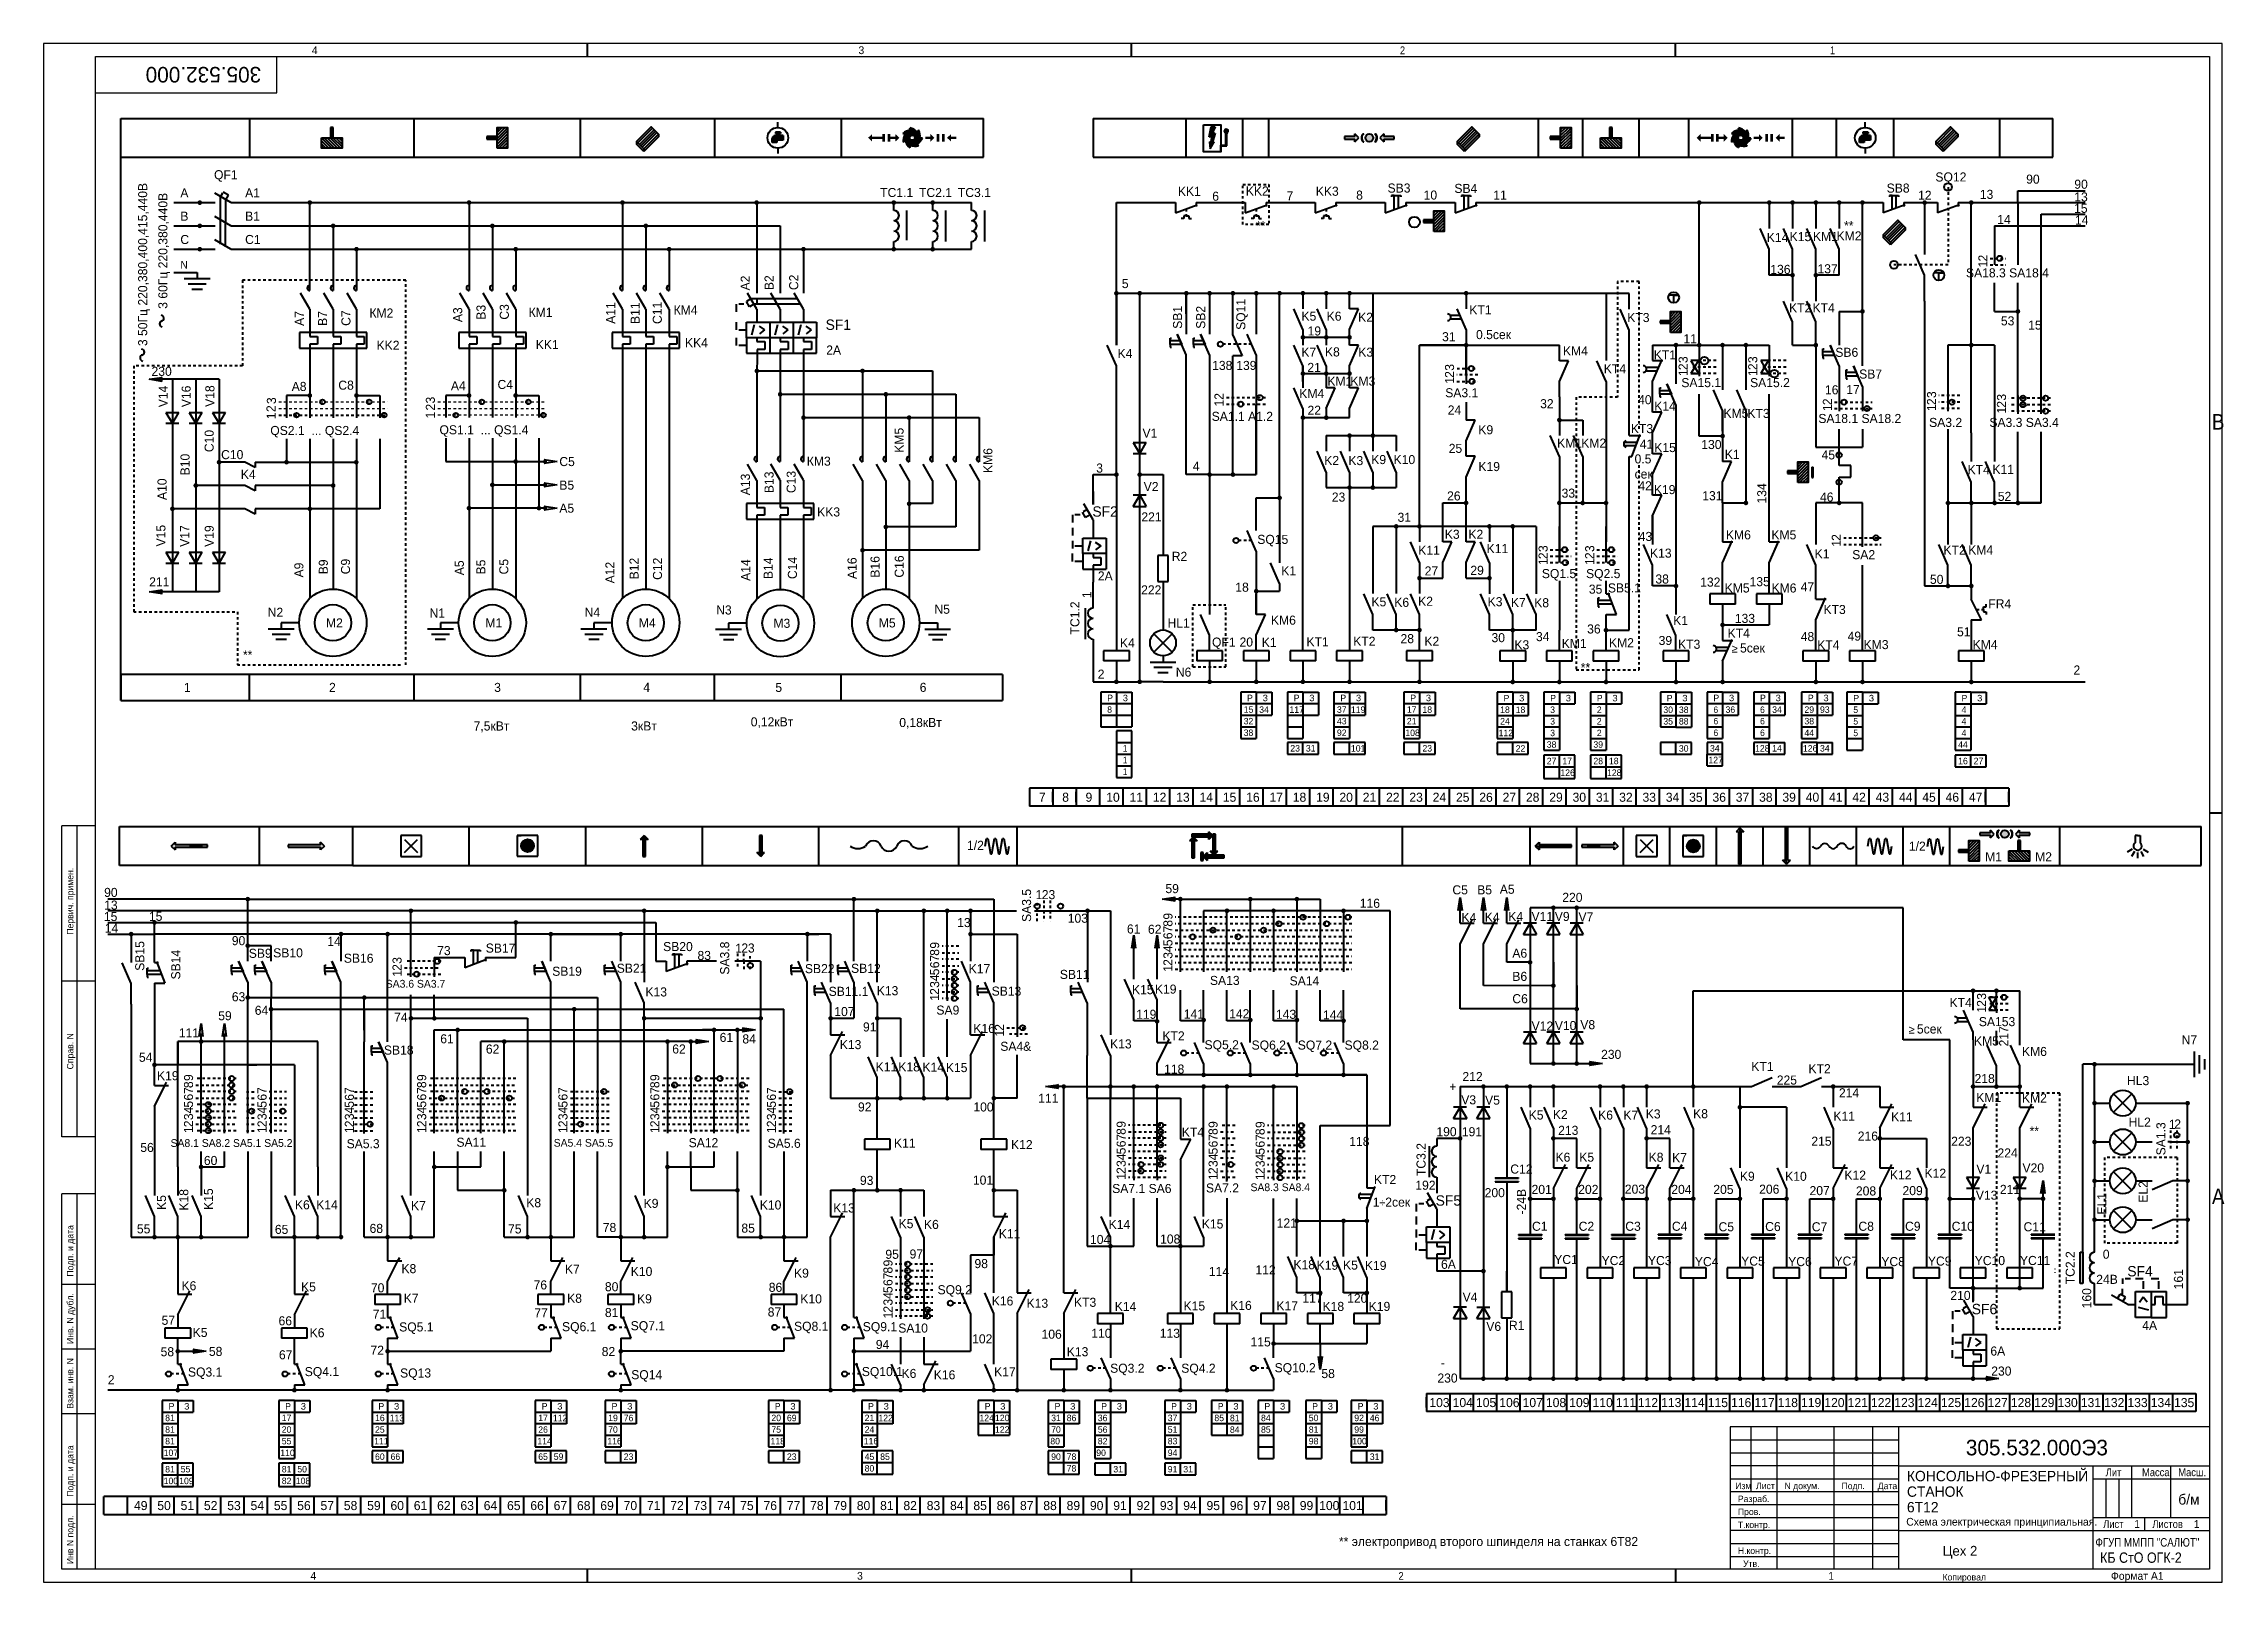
# Model space of a CAD drawing. Extents: x -8251 to 1289, y -86 to 2066.
# Drawn here: x 0 to 842, y 0 to 594 of the extents above; entities that cross this region are included whole.
import ezdxf

# ---------------------------------------------------------------- set-up
doc = ezdxf.new("R2010")
doc.units = 0
doc.linetypes.add('JIS_02_1.0', pattern=[2, 1, -1])
doc.layers.get('0').update_dxf_attribs({"linetype": 'CONTINUOUS', "lineweight": 40})
doc.layers.add('пунктир', color=4, linetype='JIS_02_1.0', lineweight=40)
doc.layers.add('Слой1', color=3, linetype='CONTINUOUS', lineweight=25)
doc.layers.add('РАМКА', color=7, linetype='CONTINUOUS')
doc.styles.get("Standard").update_dxf_attribs({"font": 'cad2win.shx', "height": 3.5})

msp = doc.modelspace()

# ---------------------------------------------------------------- texts
for s, height, p in [('4', 3, (103.54, 589.95)), ('3', 3, (314.54, 589.95)), ('QF1', 3.5, (65.78, 541.63)), ('А', 3.5, (52.78, 534.63)), ('А1', 3.5, (77.78, 534.63)), ('В', 3.5, (52.78, 525.63)), ('В1', 3.5, (77.78, 525.63)), ('**', 3.5, (468, 522)), ('**', 3.5, (695, 521.99)), ('С', 3.5, (52.78, 516.63)), ('С1', 3.5, (77.78, 516.63)), ('N', 3, (52.78, 507.13)), ('КМ2', 3.5, (125.77, 488.26)), ('КМ1', 3.5, (187.21, 488.52)), ('КМ4', 3.5, (243.2, 489.42)), ('SF1', 4, (301.86, 483.49)), ('A8', 3.5, (95.76, 459.9)), ('A4', 3.5, (157.21, 460.16)), ('КМ3', 3.5, (294.61, 431.06)), ('SF2', 4, (404.85, 411.38)), ('7,5кВт', 3.5, (165.98, 328.82)), ('3кВт', 3.5, (226.8, 328.83)), ('0,12кВт', 3.5, (272.96, 330.42)), ('0,18кВт', 3.5, (330.29, 330.16)), ('SB11', 3.5, (392.26, 232.92)), ('HL3', 3.5, (804.21, 191.91)), ('HL2', 3.5, (804.82, 175.89)), ('1', 3.5, (820.35, 175.05)), ('2', 3.5, (822.46, 175.16)), ('213', 3.5, (584.63, 172.72)), ('214', 3.5, (620.33, 172.97)), ('**', 3.5, (766.61, 172.46)), ('C12', 3.5, (566.15, 157.78)), ('SF5', 4, (537.35, 145.38)), ('0', 3.5, (794.86, 124.9)), ('24B', 3.5, (792.33, 115.2)), ('SF4', 4, (804.33, 118.09)), ('SF6', 4, (744.28, 103.48)), ('б/м', 4, (824, 30)), ('** электропривод второго шпинделя на станках 6Т82', 3.5, (500, 14)), ('1', 3, (807, 21)), ('1', 3, (830, 21)), ('Цех 2', 3.8, (733.07, 10.25)), ('4', 3, (103, 1)), ('3', 3, (314, 1))]:
    msp.add_text(s, height=height).set_placement(p)
at = {"width": 0.9}
for s, height, p in [('2', 3, (523.54, 589.91)), ('1', 3, (689.54, 589.91)), ('В', 6, (837, 445)), ('А', 6, (837, 146)), ('2', 3, (523, 0.96)), ('1', 3, (689, 0.96))]:
    msp.add_text(s, height=height, dxfattribs=at).set_placement(p)
for s, p in [('3 50Гц 220,380,400,415,440В', (39.99, 477.23)), ('3 60Гц 220,380,440В', (47.78, 491.63)), ('А7', (100.45, 485.03)), ('В7', (109.45, 485.03)), ('С7', (118.45, 485.03)), ('А3', (161.58, 486.47)), ('В3', (170.58, 487.43)), ('С3', (179.58, 487.43)), ('А11', (220.63, 485.83)), ('В11', (230.09, 485.75)), ('С11', (238.63, 485.75)), ('SB1', (439.46, 483.9)), ('SB2', (448.39, 483.9)), ('SQ11', (463.88, 483.48)), ('3', (89.68, 454.84)), ('3', (151.04, 455.06)), ('2', (151.04, 452.34)), ('2', (89.52, 451.77)), ('1', (89.58, 448.99)), ('1', (151.04, 449.27)), ('KM5', (331.96, 436.06)), ('KM6', (366.24, 428.24)), ('А13', (272.63, 419.66)), ('В13', (281.77, 420.47)), ('С13', (290.31, 420.47)), ('134', (664.97, 416.45)), ('217', (758.37, 206.86)), ('EL2', (812.17, 146.54)), ('EL1', (796.22, 141.97)), ('161', (825.82, 113.09)), ('160', (790.4, 105.74))]:
    msp.add_text(s, height=3.5, rotation=90).set_placement(p)
at = {"color": 0}
for s, height, width, p in [('ФГУП ММПП "САЛЮТ"', 3.3, 0.85, (792.03, 13.75)), ('КБ СтО ОГК-2', 4, 0.9, (793.84, 7.51))]:
    msp.add_text(s, height=height, dxfattribs=dict(at, width=width)).set_placement(p)
at = {"attachment_point": 1}
for s, insert, char_height, width in [('KK2', (464.07, 538.85), 3.5, 8.1276), ('KK3', (491.08, 538.76), 3.5, 8.1276), ('SB3', (518.78, 539.99), 3.5, 8.1276), ('SB4', (544.58, 539.86), 3.5, 8.1276), ('SB8', (711.44, 539.98), 3.5, 8.1276), ('SQ12', (730.25, 544.27), 3.5, 8.1276), ('90', (765.29, 543.43), 3.5, 8.1276), ('90', (783.87, 541.47), 3.5, 8.1276), ('TC1.1', (322.92, 538.27), 3.5, 8), ('TC2.1', (337.92, 538.27), 3.5, 8), ('TC3.1', (352.92, 538.27), 3.5, 8), ('KK1', (437.83, 538.71), 3.5, 8.1276), ('6', (451.11, 536.84), 3.5, 8.1276), ('7', (479.79, 536.99), 3.5, 8.1276), ('8', (506.65, 537.27), 3.5, 8.1276), ('10', (532.7, 537.29), 3.5, 8.1276), ('11', (559.6, 537.29), 3.5, 8.1276), ('12', (723.56, 537.2), 3.5, 8.1276), ('13', (747.39, 537.55), 3.5, 8.1276), ('15', (783.79, 532.17), 3.5, 8.1276), ('13', (783.87, 536.57), 3.5, 8.1276), ('14', (754.12, 527.88), 3.5, 8.1276), ('14', (784.11, 527.65), 3.5, 8.1276), ('K14', (665.17, 520.92), 3.5, 8.1276), ('K15', (674, 521.24), 3.5, 8.1276), ('KM1', (683, 521.31), 3.5, 8.1276), ('KM2', (692.11, 521.53), 3.5, 8.1276), ('136', (666.52, 508.59), 3.5, 8.1276), ('137', (684.74, 508.82), 3.5, 8.1276), ('SA18.3 SA18.4', (742.06, 507.25), 3.5, 36.7419), ('5 ', (416.21, 503.12), 3.5, 8.1276), ('K5', (485.55, 490.53), 3.5, 8.1276), ('K6', (495.28, 490.53), 3.5, 8.1276), ('K2', (507.43, 490.13), 3.5, 8.1276), ('KT1', (550.34, 492.97), 3.5, 8.1276), ('KT3', (611.32, 490.01), 3.5, 8.1276), ('KT2', (673.76, 493.74), 3.5, 8.1276), ('KT4', (682.83, 493.78), 3.5, 8.1276), ('53', (755.54, 488.72), 3.5, 8.1276), ('KK4', (247.59, 480.29), 3.5, 10.2), ('19', (487.91, 484.82), 3.5, 8.1276), ('31', (539.82, 482.6), 3.5, 8.1276), ('0.5сек', (552.93, 483.42), 3.5, 8.1276), ('11', (632.98, 481.83), 3.5, 8.1276), ('15', (766.06, 487.09), 3.5, 8.1276), ('KK2', (128.53, 479.29), 3.5, 10.2), ('KK1', (189.98, 479.55), 3.5, 10.2), ('2A', (302.1, 477.46), 3.5, 8), ('K4', (414.57, 476.09), 3.5, 8.1276), ('138', (451.06, 471.51), 3.5, 8.1276), ('139', (460.37, 471.51), 3.5, 8.1276), ('K7', (485.51, 476.63), 3.5, 8.1276), ('K8', (494.61, 476.73), 3.5, 8.1276), ('K3', (507.5, 476.63), 3.5, 8.1276), ('KM4', (586.49, 477.11), 3.5, 8.1276), ('KT1', (621.55, 475.59), 3.5, 8.1276), ('SB6', (691.62, 476.58), 3.5, 8.1276), ('230', (41.66, 469.24), 3.5, 8), ('С8', (113.76, 463.9), 3.5, 6), ('С4', (175.21, 464.16), 3.5, 6), ('21', (487.81, 470.74), 3.5, 8.1276), ('KM1', (495.55, 465.4), 3.5, 8.1276), ('KM3', (504.42, 465.46), 3.5, 8.1276), ('KT4', (602.25, 470.24), 3.5, 8.1276), ('SA15.1', (632.18, 464.88), 3.5, 8.1276), ('SA15.2', (658.72, 464.88), 3.5, 8.1276), ('SB7', (700.81, 468.19), 3.5, 8.1276), ('KM4', (484.72, 460.63), 3.5, 8.1276), ('SA3.1', (541.04, 460.96), 3.5, 8.1276), ('32', (577.67, 456.74), 3.5, 8.1276), ('40', (615.49, 458.29), 3.5, 8.1276), ('K14', (621.73, 455.83), 3.5, 8.1276), ('16', (687.63, 462.1), 3.5, 8.1276), ('17', (695.85, 462.21), 3.5, 8.1276), ('  QS2.1  ... QS2.4', (84.9, 446.4), 3.5, 46), ('  QS1.1  ... QS1.4', (150.21, 446.66), 3.5, 46), ('SA1.1 A1.2', (450.88, 451.86), 3.5, 27.8455), ('22', (487.88, 454.2), 3.5, 8.1276), ('24', (542, 454.3), 3.5, 8.1276), ('K9', (553.83, 446.67), 3.5, 8.1276), ('KT3', (612.7, 447.12), 3.5, 8.1276), ('KM5', (648.44, 453.03), 3.5, 8.1276), ('KT3', (657.69, 452.98), 3.5, 8.1276), ('SA18.1 SA18.2', (685.07, 451.03), 3.5, 33.0861), ('SA3.2', (727.83, 449.51), 3.5, 8.1276), ('SA3.3 SA3.4', (751.09, 449.51), 3.5, 29.8193), ('V1', (424.18, 445.4), 3.5, 8.1276), ('25', (542.38, 439.49), 3.5, 8.1276), ('KM1', (584.23, 441.53), 3.5, 8.1276), ('KM2', (593.55, 441.53), 3.5, 8.1276), ('41', (616.15, 441.16), 3.5, 8.1276), ('K15', (621.73, 439.81), 3.5, 8.1276), ('130', (639.88, 440.98), 3.5, 8.1276), ('C10', (68.51, 437.08), 3.5, 8), ('K4', (76.13, 429.47), 3.5, 8), ('3', (406.31, 431.9), 3.5, 4.6777), ('4', (443.6, 432.62), 3.5, 8.1276), ('K2', (494.34, 434.82), 3.5, 8.1276), ('K3', (503.66, 434.78), 3.5, 8.1276), ('K9', (512.49, 435.17), 3.5, 8.1276), ('K10', (521.11, 435.17), 3.5, 8.1276), ('K19', (553.84, 432.48), 3.5, 8.1276), ('0.5\\Pсек', (614.13, 435.43), 3.5, 8.1276), ('K1', (648.96, 437.19), 3.5, 8.1276), ('45', (686.31, 436.98), 3.5, 8.1276), ('KT4', (742.66, 431.28), 3.5, 8.1276), ('K11', (752.25, 431.39), 3.5, 8.1276), ('V2', (424.64, 424.76), 3.5, 8.1276), ('26', (541.75, 421.14), 3.5, 8.1276), ('33', (585.96, 422.21), 3.5, 8.1276), ('42', (615.59, 425.04), 3.5, 8.1276), ('K19', (621.59, 423.58), 3.5, 8.1276), ('131', (640.25, 421.22), 3.5, 8.1276), ('52', (754.34, 420.96), 3.5, 8.1276), ('KK3', (298.6, 414.95), 3.5, 10.2), ('221', (423.75, 413.06), 3.5, 5.4952), ('23', (497.25, 420.69), 3.5, 8.1276), ('31', (522.64, 412.89), 3.5, 8.1276), ('46', (685.7, 420.7), 3.5, 8.1276), ('SQ15', (468.48, 404.36), 3.5, 8.1276), ('K3', (540.88, 406.33), 3.5, 8.1276), ('K2', (550, 406.33), 3.5, 8.1276), ('43', (615.72, 405.49), 3.5, 8.1276), ('KM6', (649.4, 406.12), 3.5, 8.1276), ('KM5', (666.94, 406.12), 3.5, 8.1276), ('R2', (435.47, 397.81), 3.5, 8.1276), ('K11', (530.63, 400.17), 3.5, 8.1276), ('K11', (557.02, 400.79), 3.5, 8.1276), ('K13', (620.09, 399.05), 3.5, 8.1276), ('K1', (683.64, 398.8), 3.5, 8.1276), ('SA2', (698.14, 398.47), 3.5, 8.1276), ('KT2', (733.37, 400.22), 3.5, 8.1276), ('KM4', (742.92, 400.27), 3.5, 8.1276), ('211', (40.75, 387.96), 3.5, 7), ('2A', (406.95, 390.25), 3.5, 4.6589), ('K1', (477.75, 392.23), 3.5, 8.1276), ('27', (533.1, 392.17), 3.5, 8.1276), ('29', (550.74, 392.42), 3.5, 8.1276), ('SQ1.5', (578.33, 391.15), 3.5, 8.1276), ('SQ2.5', (595.4, 391.15), 3.5, 8.1276), ('38', (622.17, 389.06), 3.5, 8.1276), ('132', (639.45, 387.88), 3.5, 8.1276), ('135', (658.52, 388.04), 3.5, 8.1276), ('50', (728.15, 388.93), 3.5, 8.1276), ('222', (423.65, 384.87), 3.5, 5.4952), ('18', (460.01, 385.9), 3.5, 8.1276), ('K5', (512.56, 380.26), 3.5, 8.1276), ('K6', (521.38, 380.06), 3.5, 8.1276), ('K2', (530.59, 380.46), 3.5, 8.1276), ('K3', (557.41, 380.3), 3.5, 8.1276), ('K7', (566.4, 380.03), 3.5, 8.1276), ('K8', (575.39, 379.9), 3.5, 8.1276), ('35', (596.48, 385.14), 3.5, 8.1276), ('SB5.1', (603.82, 385.62), 3.5, 8.1276), ('KM5', (648.91, 385.6), 3.5, 8.1276), ('KM6', (667, 385.6), 3.5, 8.1276), ('47', (678.26, 386.08), 3.5, 8.1276), ('FR4', (750.68, 379.52), 3.5, 8.1276), ('N2', (86.5, 376.22), 3.5, 10.2), ('M2', (108.99, 372.11), 3.5, 4), ('N1', (148.97, 375.93), 3.5, 10.2), ('M1', (170.52, 372.11), 3.5, 4), ('N4', (208.83, 376.21), 3.5, 10.2), ('M4', (229.75, 372.11), 3.5, 4), ('N3', (259.62, 377.11), 3.5, 10.2), ('M3', (281.72, 371.97), 3.5, 4), ('M5', (322.4, 372.11), 3.5, 4), ('N5', (343.87, 377.4), 3.5, 10.2), ('HL1', (433.84, 372.08), 3.5, 5.9184), ('KM6', (473.77, 373.18), 3.5, 8.1276), ('K1', (629.04, 373.02), 3.5, 8.1276), ('133', (652.82, 373.85), 3.5, 8.1276), ('KT3', (687.06, 377.29), 3.5, 8.1276), ('K4', (415.48, 364.4), 3.5, 6.2685), ('QF1', (451.01, 364.7), 3.5, 8.1276), ('20', (461.64, 364.73), 3.5, 8.1276), ('K1', (470.2, 364.62), 3.5, 8.1276), ('KT1', (487.49, 364.84), 3.5, 8.1276), ('KT2', (505.52, 365.04), 3.5, 8.1276), ('28', (523.78, 366.04), 3.5, 8.1276), ('K2', (533, 365.04), 3.5, 8.1276), ('30', (558.9, 366.41), 3.5, 8.1276), ('K3', (567.75, 363.66), 3.5, 8.1276), ('34', (576.07, 366.82), 3.5, 8.1276), ('KM1', (586.01, 364.2), 3.5, 8.1276), ('36', (595.82, 369.78), 3.5, 8.1276), ('KM2', (604.26, 364.47), 3.5, 8.1276), ('39', (623.42, 365.33), 3.5, 8.1276), ('KT3', (630.92, 363.87), 3.5, 8.1276), ('KT4', (650.05, 368.14), 3.5, 8.1276), ('{\\fPerpetua Titling MT|b0|i0|c0|p18;\\H0.875x;≥\\fMS Shell Dlg|b0|i0|c0|p0;\\H0.8095x; }5сек', (651.67, 362.43), 3.5, 24.3649), ('48', (678.27, 366.84), 3.5, 8.1276), ('KT4', (684.62, 363.59), 3.5, 8.1276), ('49', (696.36, 367.01), 3.5, 8.1276), ('KM3', (702.55, 363.75), 3.5, 8.1276), ('51', (738.6, 368.69), 3.5, 8.1276), ('KM4', (744.64, 363.72), 3.5, 8.1276), ('**', (76.95, 359.79), 3.5, 10.0296), ('**', (593.35, 354.88), 3.5, 8.1724), ('2', (783.55, 353.93), 3.5, 8.1276), ('1', (54.16, 347.2), 3.5, 2.8187), ('2', (110.17, 347.22), 3.5, 4.3839), ('4', (231.48, 347.24), 3.5, 14.9202), ('5', (282.46, 347.2), 3.5, 5.4491), ('6', (338.18, 347.25), 3.5, 4.509), ('2', (406.89, 352.33), 3.5, 4.7042), ('N6', (437.05, 353.12), 3.5, 10.2), ('8', (410.56, 338.17), 2.5, 3.7722), ('Р', (410.56, 342.64), 2.5, 3.7722), ('З', (416.56, 342.64), 2.5, 3.7722), ('15', (463.27, 338.17), 2.5, 3.7722), ('Р', (464.56, 342.64), 2.5, 3.7722), ('34', (469.24, 338.14), 2.5, 3.7722), ('З', (470.56, 342.64), 2.5, 3.7722), ('117', (480.91, 338.14), 2.5, 3.7722), ('Р', (482.56, 342.64), 2.5, 3.7722), ('З', (488.56, 342.64), 2.5, 3.7722), ('37', (499.24, 338.17), 2.5, 3.7722), ('Р', (500.56, 342.64), 2.5, 3.7722), ('119', (504.64, 338.12), 2.5, 3.7722), ('З', (506.56, 342.64), 2.5, 3.7722), ('17', (526.24, 338.17), 2.5, 3.7722), ('Р', (527.56, 342.64), 2.5, 3.7722), ('18', (532.24, 338.14), 2.5, 3.7722), ('З', (533.56, 342.64), 2.5, 3.7722), ('18', (562.24, 338.1), 2.5, 3.7722), ('Р', (563.56, 342.58), 2.5, 3.7722), ('18', (568.24, 338.08), 2.5, 3.7722), ('З', (569.56, 342.58), 2.5, 3.7722), ('3', (581.56, 338.1), 2.5, 3.7722), ('Р', (581.56, 342.58), 2.5, 3.7722), ('З', (587.56, 342.58), 2.5, 3.7722), ('2', (599.56, 338.1), 2.5, 3.7722), ('Р', (599.56, 342.58), 2.5, 3.7722), ('З', (605.56, 342.58), 2.5, 3.7722), ('30', (625.24, 338.1), 2.5, 3.7722), ('Р', (626.56, 342.58), 2.5, 3.7722), ('38', (631.24, 338.08), 2.5, 3.7722), ('З', (632.56, 342.58), 2.5, 3.7722), ('6', (644.56, 338.1), 2.5, 3.7722), ('Р', (644.56, 342.64), 2.5, 3.7722), ('36', (649.24, 338.14), 2.5, 3.7722), ('З', (650.56, 342.64), 2.5, 3.7722), ('6', (662.56, 338.1), 2.5, 3.7722), ('Р', (662.56, 342.64), 2.5, 3.7722), ('34', (667.24, 338.14), 2.5, 3.7722), ('З', (668.56, 342.64), 2.5, 3.7722), ('29', (679.7, 338.14), 2.5, 3.7722), ('Р', (681.03, 342.64), 2.5, 3.7722), ('93', (685.7, 338.14), 2.5, 3.7722), ('З', (687.03, 342.64), 2.5, 3.7722), ('5', (698.56, 338.1), 2.5, 3.7722), ('Р', (698.56, 342.58), 2.5, 3.7722), ('З', (704.56, 342.58), 2.5, 3.7722), ('4', (740.35, 338.1), 2.5, 3.7722), ('Р', (740.35, 342.58), 2.5, 3.7722), ('З', (746.35, 342.58), 2.5, 3.7722), ('32', (463.24, 333.69), 2.5, 3.7722), ('38', (463.24, 329.21), 2.5, 3.7722), ('43', (499.24, 333.69), 2.5, 3.7722), ('92', (499.24, 329.21), 2.5, 3.7722), ('108', (525.64, 329.19), 2.5, 3.7722), ('21', (526.24, 333.69), 2.5, 3.7722), ('112', (561.64, 329.13), 2.5, 3.7722), ('24', (562.24, 333.63), 2.5, 3.7722), ('3', (581.56, 333.63), 2.5, 3.7722), ('3', (581.56, 329.15), 2.5, 3.7722), ('2', (599.56, 333.63), 2.5, 3.7722), ('2', (599.56, 329.15), 2.5, 3.7722), ('35', (625.24, 333.63), 2.5, 3.7722), ('88', (631.24, 333.63), 2.5, 3.7722), ('6', (644.56, 333.69), 2.5, 3.7722), ('6', (644.56, 329.21), 2.5, 3.7722), ('6', (662.56, 333.69), 2.5, 3.7722), ('6', (662.56, 329.21), 2.5, 3.7722), ('44', (679.7, 329.21), 2.5, 3.7722), ('38', (679.7, 333.69), 2.5, 3.7722), ('5', (698.56, 333.63), 2.5, 3.7722), ('5', (698.56, 329.15), 2.5, 3.7722), ('4', (740.35, 333.63), 2.5, 3.7722), ('4', (740.35, 329.15), 2.5, 3.7722), ('1', (416.56, 323.19), 2.5, 3.7722), ('23', (481.24, 323.21), 2.5, 3.7722), ('31', (487.24, 323.21), 2.5, 3.7722), ('101', (504.64, 323.17), 2.5, 3.7722), ('23', (532.24, 323.21), 2.5, 3.7722), ('22', (568.24, 323.15), 2.5, 3.7722), ('38', (580.24, 324.67), 2.5, 3.7722), ('39', (598.24, 324.67), 2.5, 3.7722), ('30', (631.24, 323.15), 2.5, 3.7722), ('34', (643.24, 323.21), 2.5, 3.7722), ('128', (660.64, 323.19), 2.5, 3.7722), ('14', (667.24, 323.21), 2.5, 3.7722), ('126', (679.11, 323.19), 2.5, 3.7722), ('34', (685.7, 323.21), 2.5, 3.7722), ('44', (739.03, 324.67), 2.5, 3.7722), ('1', (416.56, 318.69), 2.5, 3.7722), ('1', (416.56, 314.19), 2.5, 3.7722), ('27', (580.24, 318.31), 2.5, 3.7722), ('126', (585.49, 313.79), 2.5, 3.7722), ('17', (586.24, 318.31), 2.5, 3.7722), ('28', (598.24, 318.31), 2.5, 3.7722), ('128', (603.49, 313.79), 2.5, 3.7722), ('18', (604.24, 318.31), 2.5, 3.7722), ('127', (642.64, 318.69), 2.5, 3.7722), ('16', (739.03, 318.31), 2.5, 3.7722), ('27', (745.03, 318.31), 2.5, 3.7722), ('7', (384.19, 304.82), 3.5, 3.7722), ('8', (393.19, 304.82), 3.5, 3.7722), ('9', (402.19, 304.82), 3.5, 3.7722), ('10', (410.19, 304.82), 3.5, 3.7722), ('11', (419.19, 304.82), 3.5, 3.7722), ('12', (428.19, 304.82), 3.5, 3.7722), ('13', (437.19, 304.82), 3.5, 3.7722), ('14', (446.19, 304.82), 3.5, 3.7722), ('15', (455.19, 304.82), 3.5, 3.7722), ('16', (464.19, 304.82), 3.5, 3.7722), ('17', (473.19, 304.82), 3.5, 3.7722), ('18', (482.19, 304.82), 3.5, 3.7722), ('19', (491.19, 304.82), 3.5, 3.7722), ('20', (500.19, 304.82), 3.5, 3.7722), ('21', (509.19, 304.82), 3.5, 3.7722), ('22', (518.19, 304.82), 3.5, 3.7722), ('23', (527.19, 304.82), 3.5, 3.7722), ('24', (536.19, 304.82), 3.5, 3.7722), ('25', (545.19, 304.82), 3.5, 3.7722), ('26', (554.19, 304.82), 3.5, 3.7722), ('27', (563.19, 304.82), 3.5, 3.7722), ('28', (572.19, 304.82), 3.5, 3.7722), ('29', (581.19, 304.82), 3.5, 3.7722), ('30', (590.19, 304.82), 3.5, 3.7722), ('31', (599.19, 304.82), 3.5, 3.7722), ('32', (608.19, 304.82), 3.5, 3.7722), ('33', (617.19, 304.82), 3.5, 3.7722), ('34', (626.19, 304.82), 3.5, 3.7722), ('35', (635.19, 304.82), 3.5, 3.7722), ('36', (644.19, 304.82), 3.5, 3.7722), ('37', (653.19, 304.82), 3.5, 3.7722), ('38', (662.19, 304.82), 3.5, 3.7722), ('39', (671.19, 304.82), 3.5, 3.7722), ('40', (680.19, 304.82), 3.5, 3.7722), ('41', (689.19, 304.82), 3.5, 3.7722), ('42', (698.19, 304.82), 3.5, 3.7722), ('43', (707.19, 304.82), 3.5, 3.7722), ('44', (716.19, 304.82), 3.5, 3.7722), ('45', (725.19, 304.82), 3.5, 3.7722), ('46', (734.19, 304.82), 3.5, 3.7722), ('47', (743.19, 304.82), 3.5, 3.7722), ('1/2', (356.44, 286.24), 3.5, 5.9991), ('1/2', (720.01, 285.92), 3.5, 6.5642), ('M1', (749.45, 281.83), 3.5, 5.012), ('M2', (768.75, 281.83), 3.5, 5.012), ('59', (433.03, 269.54), 3.5, 8.1276), ('90', (23.36, 268.07), 3.5, 8.1276), ('13', (23.36, 263.18), 3.5, 8.1276), ('1', (382.92, 267.22), 3.5, 8.1276), ('2', (385.31, 267.22), 3.5, 8.1276), ('3', (387.9, 267.22), 3.5, 8.1276), ('116', (508.05, 263.89), 3.5, 8.1276), ('C5', (543.81, 269.07), 3.5, 8.1276), ('B5', (553.38, 269.07), 3.5, 8.1276), ('A5', (562.1, 269.3), 3.5, 8.1276), ('220', (586.22, 266.16), 3.5, 8.1276), ('15', (23.27, 258.77), 3.5, 8.1276), ('14', (23.6, 254.25), 3.5, 8.1276), ('15', (40.65, 258.84), 3.5, 8.1276), ('13', (352.66, 256.44), 3.5, 8.1276), ('103', (395.32, 258.11), 3.5, 8.1276), ('61', (418.18, 253.96), 3.5, 8.1276), ('62', (426.29, 253.85), 3.5, 8.1276), ('K4', (547.32, 258.41), 3.5, 8.1276), ('K4', (556.29, 258.53), 3.5, 8.1276), ('K4', (565.38, 258.77), 3.5, 8.1276), ('V11', (574.36, 258.79), 3.5, 8.1276), ('V9', (583.33, 258.79), 3.5, 8.1276), ('V7', (592.47, 258.61), 3.5, 8.1276), ('90', (72.65, 249.44), 3.5, 8.1276), ('SB9', (79.19, 244.57), 3.5, 8.1276), ('SB10', (88.62, 244.75), 3.5, 8.1276), ('14', (109.52, 249.19), 3.5, 8.1276), ('73', (151.91, 245.61), 3.5, 8.1276), ('SB17', (170.67, 246.59), 3.5, 8.1276), ('SB20', (239.13, 247.17), 3.5, 8.1276), ('1', (266.98, 246.52), 3.5, 8.1276), ('2', (269.34, 246.61), 3.5, 8.1276), ('3', (271.87, 246.61), 3.5, 8.1276), ('A6', (566.94, 244.62), 3.5, 8.1276), ('SB16', (115.89, 242.67), 3.5, 8.1276), ('SB19', (196.32, 237.64), 3.5, 8.1276), ('SB21', (221.23, 238.81), 3.5, 8.1276), ('83', (252.4, 243.73), 3.5, 8.1276), ('SB22', (293.86, 238.65), 3.5, 8.1276), ('SB12', (311.69, 238.76), 3.5, 8.1276), ('K17', (357.08, 238.63), 3.5, 8.1276), ('B6', (566.94, 235.66), 3.5, 8.1276), ('63', (72.65, 227.79), 3.5, 8.1276), ('SA3.6 SA3.7', (132.07, 232.55), 3, 32.0151), ('K13', (232.31, 229.66), 3.5, 8.1276), ('SB11.1', (303.03, 229.88), 3.5, 8.1276), ('K13', (321.6, 230.13), 3.5, 8.1276), ('SB13', (365.95, 229.98), 3.5, 8.1276), ('K15', (420.12, 230.53), 3.5, 8.1276), ('K19', (428.98, 230.74), 3.5, 8.1276), ('SA13', (450.22, 234.09), 3.5, 8.1276), ('SA14', (480.97, 233.92), 3.5, 8.1276), ('59', (67.4, 220.46), 3.5, 8.1276), ('64', (81.5, 222.57), 3.5, 8.1276), ('74', (135.3, 219.91), 3.5, 8.1276), ('107', (305.21, 222.08), 3.5, 8.1276), ('SA9', (344.62, 222.64), 3.5, 8.1276), ('119', (421.73, 221.02), 3.5, 8.1276), ('141', (440.11, 221.13), 3.5, 8.1276), ('142', (457.63, 221.24), 3.5, 8.1276), ('143', (475.68, 221.02), 3.5, 8.1276), ('144', (493.84, 220.77), 3.5, 8.1276), ('C6', (566.94, 227.04), 3.5, 8.1276), ('KT4', (735.73, 225.53), 3.5, 8.1276), ('111', (52.2, 213.85), 3.5, 8.1276), ('61', (153.11, 211.56), 3.5, 8.1276), ('61', (260.96, 212.1), 3.5, 8.1276), ('84', (269.73, 211.51), 3.5, 8.1276), ('91', (316.29, 216.14), 3.5, 8.1276), ('K16', (358.89, 215.55), 3.5, 8.1276), ('KT2', (431.88, 212.67), 3.5, 8.1276), ('V12', (574.38, 216.49), 3.5, 8.1276), ('V10', (583.35, 216.67), 3.5, 8.1276), ('V8', (593.18, 217.01), 3.5, 8.1276), ('{\\fPerpetua Titling MT|b0|i0|c0|p18;\\H0.875x;≥\\fMS Shell Dlg|b0|i0|c0|p0;\\H0.8095x; }5сек', (719.95, 215.35), 3.5, 18.3006), ('KM5', (745.16, 210.72), 3.5, 8.1276), ('SA153', (747.02, 218.19), 3.5, 8.1276), ('N7', (825.3, 211.13), 3.5, 10.2), ('54', (36.8, 204.43), 3.5, 8.1276), ('SB18', (131.35, 207.21), 3.5, 8.1276), ('62', (170.71, 207.6), 3.5, 8.1276), ('62', (242.67, 207.63), 3.5, 8.1276), ('K13', (307.34, 209.32), 3.5, 8.1276), ('SA4&', (369.29, 208.67), 3.5, 20.7857), ('K13', (411.66, 209.59), 3.5, 8.1276), ('SQ5.2', (448.12, 209.25), 3.5, 8.1276), ('SQ6.2', (466.29, 209.14), 3.5, 8.1276), ('SQ7.2', (484.12, 209.14), 3.5, 8.1276), ('SQ8.2', (502.18, 209.14), 3.5, 8.1276), ('230', (601.2, 205.54), 3.5, 8.1276), ('KM6', (763.68, 206.67), 3.5, 8.1276), ('K19', (43.77, 197.31), 3.5, 8.1276), ('K11', (321.17, 200.73), 3.5, 8.1276), ('K18', (329.93, 200.73), 3.5, 8.1276), ('K14', (339.25, 200.59), 3.5, 8.1276), ('K15', (348.29, 200.45), 3.5, 8.1276), ('118', (432.52, 199.87), 3.5, 8.1276), ('212', (547.67, 196.99), 3.5, 8.1276), ('KT1', (659.19, 200.88), 3.5, 8.1276), ('225', (669.02, 195.64), 3.5, 8.1276), ('KT2', (681.26, 200.01), 3.5, 8.1276), ('218', (745.37, 196.23), 3.5, 8.1276), ('92', (314.35, 185.25), 3.5, 8.1276), ('100', (358.9, 185.25), 3.5, 8.1276), ('111', (383.93, 188.6), 3.5, 8.1276), ('+', (542.59, 193.1), 3.5, 8.1276), ('V3', (547.23, 188), 3.5, 8.1276), ('V5', (556.42, 187.89), 3.5, 8.1276), ('214', (693.02, 190.71), 3.5, 8.1276), ('KM1', (746.03, 188.89), 3.5, 8.1276), ('KM2', (763.67, 188.67), 3.5, 8.1276), ('K5', (573.25, 182.13), 3.5, 8.1276), ('K2', (582.59, 182.31), 3.5, 8.1276), ('K6', (600.06, 182.12), 3.5, 8.1276), ('K7', (609.81, 182.12), 3.5, 8.1276), ('K3', (618.45, 182.56), 3.5, 8.1276), ('K8', (636.73, 182.64), 3.5, 8.1276), ('K11', (690.87, 181.67), 3.5, 8.1276), ('K11', (713.17, 181.44), 3.5, 8.1276), ('56', (37.32, 169.62), 3.5, 8.1276), ('SA8.1 SA8.2 SA5.1 SA5.2', (49.02, 171.08), 3, 64.7278), ('SA5.3', (116.96, 171.06), 3.5, 8.1276), ('SA11', (159.36, 171.63), 3.5, 8.1276), ('SA5.4 SA5.5', (196.9, 171.15), 3, 29.8406), ('SA12', (248.98, 171.47), 3.5, 8.1276), ('SA5.6', (279.5, 171.22), 3.5, 8.1276), ('K11', (328.27, 171.32), 3.5, 8.1276), ('K12', (373.44, 170.71), 3.5, 8.1276), ('KT4', (439.36, 175.53), 3.5, 8.1276), ('118', (503.99, 171.95), 3.5, 8.1276), ('190', (537.63, 175.69), 3.5, 8.1276), ('191', (547.45, 175.69), 3.5, 8.1276), ('215', (682.36, 172.03), 3.5, 8.1276), ('216', (700.28, 174), 3.5, 8.1276), ('223', (736.34, 172), 3.5, 8.1276), ('60', (61.87, 164.59), 3.5, 8.1276), ('K6', (583.62, 165.86), 3.5, 8.1276), ('K5', (592.79, 165.86), 3.5, 8.1276), ('K8', (619.56, 165.84), 3.5, 8.1276), ('K7', (628.61, 165.66), 3.5, 8.1276), ('V1', (746.06, 161.26), 3.5, 8.1276), ('224', (754.22, 167.49), 3.5, 8.1276), ('V20', (763.86, 161.71), 3.5, 8.1276), ('93', (315.11, 156.89), 3.5, 8.1276), ('101', (358.72, 157.01), 3.5, 8.1276), ('SA7.1 SA6', (412.48, 153.77), 3.5, 24.837), ('SA7.2', (448.68, 153.99), 3.5, 8.1276), ('SA8.3 SA8.4', (465.87, 153.99), 3, 30.8025), ('KT2', (513.54, 157.23), 3.5, 8.1276), ('192', (529.5, 155.03), 3.5, 8.1276), ('200', (556.25, 152.16), 3.5, 8.1276), ('201', (574.37, 153.42), 3.5, 8.1276), ('202', (592.37, 153.42), 3.5, 8.1276), ('203', (610.37, 153.51), 3.5, 8.1276), ('204', (628.3, 153.42), 3.5, 8.1276), ('205', (644.52, 153.42), 3.5, 8.1276), ('K9', (654.78, 158.48), 3.5, 8.1276), ('206', (662.22, 153.5), 3.5, 8.1276), ('K10', (672.26, 158.48), 3.5, 8.1276), ('207', (681.67, 152.95), 3.5, 8.1276), ('K12', (695.14, 158.93), 3.5, 8.1276), ('208', (699.57, 152.83), 3.5, 8.1276), ('K12', (712.71, 159.01), 3.5, 8.1276), ('209', (717.55, 152.95), 3.5, 8.1276), ('K12', (726.06, 159.67), 3.5, 8.1276), ('211', (755.15, 153.42), 3.5, 8.1276), ('K6', (97.01, 147.48), 3.5, 8.1276), ('K14', (105.23, 147.48), 3.5, 8.1276), ('K7', (141.82, 147.15), 3.5, 8.1276), ('K8', (186.31, 148.28), 3.5, 8.1276), ('K9', (231.62, 148.02), 3.5, 8.1276), ('K10', (276.45, 147.41), 3.5, 8.1276), ('K13', (304.82, 146.26), 3.5, 8.1276), ('1{\\fPerpetua Titling MT|b0|i0|c0|p18;\\H0.875x;÷}2сек', (513.05, 148.51), 3.5, 8.1276), ('V13', (745.87, 151.19), 3.5, 8.1276), ('55', (36.01, 138.19), 3.5, 8.1276), ('65', (89.26, 137.99), 3.5, 8.1276), ('68', (125.82, 138.36), 3.5, 8.1276), ('75', (179.27, 138.16), 3.5, 8.1276), ('78', (215.84, 138.72), 3.5, 8.1276), ('85', (269.34, 138.47), 3.5, 8.1276), ('K5', (330.04, 140.19), 3.5, 8.1276), ('K6', (339.83, 139.9), 3.5, 8.1276), ('K11', (368.7, 136.32), 3.5, 8.1276), ('K14', (411.11, 139.91), 3.5, 8.1276), ('K15', (447.08, 140.08), 3.5, 8.1276), ('121', (475.97, 140.45), 3.5, 8.1276), ('C1', (574.54, 139.19), 3.5, 8.1276), ('C2', (592.54, 139.19), 3.5, 8.1276), ('C3', (610.54, 139.19), 3.5, 8.1276), ('C4', (628.54, 139.19), 3.5, 8.1276), ('C5', (646.54, 138.99), 3.5, 8.1276), ('C6', (664.54, 139.09), 3.5, 8.1276), ('C7', (682.54, 138.99), 3.5, 8.1276), ('C8', (700.54, 139.19), 3.5, 8.1276), ('C9', (718.54, 139.19), 3.5, 8.1276), ('C10', (736.54, 139.19), 3.5, 8.1276), ('C11', (764.28, 138.99), 3.5, 8.1276), ('95', (324.93, 128.37), 3.5, 8.1276), ('97', (334.27, 128.49), 3.5, 8.1276), ('104', (403.92, 134.09), 3.5, 8.1276), ('108', (430.98, 134.26), 3.5, 8.1276), ('YC1', (583.12, 126.35), 3.5, 8.1276), ('K8', (138.13, 122.83), 3.5, 8.1276), ('K7', (201.23, 122.64), 3.5, 8.1276), ('K10', (226.65, 121.75), 3.5, 8.1276), ('K9', (289.67, 121.11), 3.5, 8.1276), ('98', (359.32, 124.78), 3.5, 8.1276), ('114', (449.81, 121.74), 3.5, 8.1276), ('112', (467.78, 122.33), 3.5, 8.1276), ('K18', (482.44, 124.36), 3.5, 8.1276), ('K19', (491.41, 124.13), 3.5, 8.1276), ('K5', (501.59, 124.21), 3.5, 8.1276), ('K19', (510.04, 124.06), 3.5, 8.1276), ('6A', (539.42, 124.52), 3.5, 8.1276), ('YC2', (601.4, 125.95), 3.5, 8.1276), ('YC3', (619.28, 125.95), 3.5, 8.1276), ('YC4', (637.4, 125.55), 3.5, 8.1276), ('YC5', (655.28, 125.75), 3.5, 8.1276), ('YC6', (673.42, 125.55), 3.5, 8.1276), ('YC7', (691.3, 125.75), 3.5, 8.1276), ('YC8', (709.38, 125.55), 3.5, 8.1276), ('YC9', (727.35, 125.75), 3.5, 8.1276), ('YC10', (745.43, 125.95), 3.5, 8.1276), ('YC11', (762.89, 125.98), 3.5, 8.1276), ('K6', (53.23, 116.22), 3.5, 8.1276), ('K5', (99.38, 115.81), 3.5, 8.1276), ('70', (126.34, 115.44), 3.5, 8.1276), ('K7', (139, 111.4), 3.5, 8.1276), ('76', (189.14, 116.55), 3.5, 8.1276), ('K8', (202.08, 111.4), 3.5, 8.1276), ('80', (216.67, 115.85), 3.5, 8.1276), ('K9', (229.07, 111.18), 3.5, 8.1276), ('86', (279.91, 115.63), 3.5, 8.1276), ('K10', (292.11, 111.16), 3.5, 8.1276), ('SQ9.2', (345.07, 114.69), 3.5, 8.1276), ('K16', (366, 110.36), 3.5, 8.1276), ('K13', (379.44, 109.47), 3.5, 8.1276), ('KT3', (397.74, 109.84), 3.5, 8.1276), ('117', (485.89, 111.4), 3.5, 8.1276), ('120', (503.18, 111.39), 3.5, 8.1276), ('V4', (547.75, 111.86), 3.5, 8.1276), ('210', (736.02, 112.49), 3.5, 8.1276), ('57', (45.54, 102.89), 3.5, 8.1276), ('66', (90.68, 102.69), 3.5, 8.1276), ('71', (127.04, 105.25), 3.5, 8.1276), ('77', (189.42, 105.77), 3.5, 8.1276), ('81', (216.66, 105.89), 3.5, 8.1276), ('87', (279.51, 106.08), 3.5, 8.1276), ('K14', (413.48, 108.24), 3.5, 8.1276), ('K15', (440.03, 108.44), 3.5, 8.1276), ('K16', (458.03, 108.64), 3.5, 8.1276), ('K17', (475.87, 108.45), 3.5, 8.1276), ('K18', (493.68, 108.25), 3.5, 8.1276), ('K19', (511.49, 108.25), 3.5, 8.1276), ('K5', (57.54, 98.2), 3.5, 8.1276), ('K6', (102.7, 98.1), 3.5, 8.1276), ('SQ5.1', (137.24, 100.33), 3.5, 8.1276), ('SQ6.1', (200.11, 100.43), 3.5, 8.1276), ('SQ7.1', (226.62, 100.8), 3.5, 8.1276), ('SQ8.1', (289.67, 100.59), 3.5, 8.1276), ('SQ9.1', (316.19, 100.43), 3.5, 8.1276), ('94', (321.24, 93.56), 3.5, 8.1276), ('SA10', (329.9, 99.89), 3.5, 8.1276), ('102', (358.42, 95.73), 3.5, 8.1276), ('106', (385.21, 97.52), 3.5, 8.1276), ('110', (404.41, 97.88), 3.5, 8.1276), ('113', (430.83, 97.88), 3.5, 8.1276), ('115', (465.89, 94.56), 3.5, 8.1276), ('V6', (556.89, 100.54), 3.5, 8.1276), ('R1', (565.63, 100.94), 3.5, 8.1276), ('4A', (810.09, 100.91), 3.5, 8.1276), ('58', (45.16, 90.75), 3.5, 8.1276), ('58', (63.8, 90.88), 3.5, 8.1276), ('67', (90.84, 89.57), 3.5, 8.1276), ('72', (126.17, 91.34), 3.5, 8.1276), ('82', (215.43, 90.83), 3.5, 8.1276), ('K13', (394.96, 90.76), 3.5, 8.1276), ('SQ3.2', (411.69, 84.39), 3.5, 8.1276), ('SQ4.2', (439.14, 84.39), 3.5, 8.1276), ('SQ10.2', (475.18, 84.59), 3.5, 8.1276), (' -\\P230', (538.02, 86.43), 3.5, 8.1276), ('6A', (751.47, 91.03), 3.5, 8.1276), ('2', (24.79, 79.93), 3.5, 8.1276), ('SQ3.1', (55.72, 82.92), 3.5, 8.1276), ('SQ4.1', (100.8, 83.09), 3.5, 8.1276), ('SQ13', (137.6, 82.55), 3.5, 8.1276), ('SQ14', (226.82, 81.89), 3.5, 8.1276), ('SQ10.1', (315.83, 83.1), 3.5, 8.1276), ('K6', (331.17, 82.38), 3.5, 8.1276), ('K16', (343.61, 81.84), 3.5, 8.1276), ('K17', (366.91, 83.01), 3.5, 8.1276), ('58', (493.23, 82.33), 3.5, 8.1276), ('230', (751.8, 83.29), 3.5, 8.1276), ('Р', (48.25, 69.18), 2.5, 3.7722), ('З', (54.25, 69.18), 2.5, 3.7722), ('Р', (93.25, 69.18), 2.5, 3.7722), ('З', (99.25, 69.18), 2.5, 3.7722), ('Р', (129.25, 69.18), 2.5, 3.7722), ('З', (135.25, 69.18), 2.5, 3.7722), ('Р', (192.25, 69.18), 2.5, 3.7722), ('З', (198.25, 69.18), 2.5, 3.7722), ('Р', (219.25, 69.18), 2.5, 3.7722), ('З', (225.25, 69.18), 2.5, 3.7722), ('Р', (282.25, 69.18), 2.5, 3.7722), ('З', (288.25, 69.18), 2.5, 3.7722), ('Р', (318.25, 69.18), 2.5, 3.7722), ('З', (324.25, 69.18), 2.5, 3.7722), ('Р', (363.25, 69.18), 2.5, 3.7722), ('З', (369.25, 69.18), 2.5, 3.7722), ('Р', (390.25, 69.18), 2.5, 3.7722), ('З', (396.25, 69.18), 2.5, 3.7722), ('Р', (408.25, 69.18), 2.5, 3.7722), ('З', (414.25, 69.18), 2.5, 3.7722), ('Р', (435.25, 69.18), 2.5, 3.7722), ('З', (441.25, 69.18), 2.5, 3.7722), ('Р', (453.25, 69.18), 2.5, 3.7722), ('З', (459.25, 69.18), 2.5, 3.7722), ('Р', (471.25, 69.18), 2.5, 3.7722), ('З', (477.25, 69.18), 2.5, 3.7722), ('Р', (489.69, 69.18), 2.5, 3.7722), ('З', (495.69, 69.18), 2.5, 3.7722), ('Р', (507.25, 69.18), 2.5, 3.7722), ('З', (513.25, 69.18), 2.5, 3.7722), ('103', (534.91, 71.13), 3.5, 3.7722), ('104', (543.91, 71.13), 3.5, 3.7722), ('105', (552.91, 71.13), 3.5, 3.7722), ('106', (561.91, 71.13), 3.5, 3.7722), ('107', (570.91, 71.13), 3.5, 3.7722), ('108', (579.91, 71.13), 3.5, 3.7722), ('109', (588.91, 71.13), 3.5, 3.7722), ('110', (597.91, 71.13), 3.5, 3.7722), ('111', (606.91, 71.13), 3.5, 3.7722), ('112', (615.38, 71.13), 3.5, 3.7722), ('113', (624.38, 71.13), 3.5, 3.7722), ('114', (633.38, 71.13), 3.5, 3.7722), ('115', (642.38, 71.13), 3.5, 3.7722), ('116', (651.38, 71.13), 3.5, 3.7722), ('117', (660.38, 71.13), 3.5, 3.7722), ('118', (669.38, 71.13), 3.5, 3.7722), ('119', (678.38, 71.13), 3.5, 3.7722), ('120', (687.38, 71.13), 3.5, 3.7722), ('121', (696.38, 71.13), 3.5, 3.7722), ('122', (705.38, 71.13), 3.5, 3.7722), ('123', (714.38, 71.13), 3.5, 3.7722), ('124', (723.38, 71.13), 3.5, 3.7722), ('125', (732.38, 71.13), 3.5, 3.7722), ('126', (741.38, 71.13), 3.5, 3.7722), ('127', (750.38, 71.13), 3.5, 3.7722), ('128', (759.38, 71.13), 3.5, 3.7722), ('129', (768.38, 71.13), 3.5, 3.7722), ('130', (777.38, 71.13), 3.5, 3.7722), ('131', (786.38, 71.13), 3.5, 3.7722), ('132', (795.38, 71.13), 3.5, 3.7722), ('133', (804.38, 71.13), 3.5, 3.7722), ('134', (813.38, 71.13), 3.5, 3.7722), ('135', (822.38, 71.13), 3.5, 3.7722), ('81', (46.93, 64.7), 2.5, 3.7722), ('81', (46.93, 60.22), 2.5, 3.7722), ('20', (91.93, 60.22), 2.5, 3.7722), ('17', (91.93, 64.7), 2.5, 3.7722), ('25', (127.93, 60.22), 2.5, 3.7722), ('16', (127.93, 64.7), 2.5, 3.7722), ('113', (133.6, 64.68), 2.5, 3.7722), ('26', (190.93, 60.22), 2.5, 3.7722), ('17', (190.93, 64.7), 2.5, 3.7722), ('112', (196.6, 64.68), 2.5, 3.7722), ('70', (217.93, 60.22), 2.5, 3.7722), ('19', (217.93, 64.7), 2.5, 3.7722), ('76', (223.93, 64.68), 2.5, 3.7722), ('20', (280.93, 64.7), 2.5, 3.7722), ('75', (280.93, 60.22), 2.5, 3.7722), ('69', (286.93, 64.68), 2.5, 3.7722), ('21', (316.93, 64.7), 2.5, 3.7722), ('24', (316.93, 60.22), 2.5, 3.7722), ('122', (322.24, 64.68), 2.5, 3.7722), ('124', (361.24, 64.68), 2.5, 3.7722), ('120', (367.24, 64.7), 2.5, 3.7722), ('122', (367.24, 60.22), 2.5, 3.7722), ('31', (388.93, 64.7), 2.5, 3.7722), ('70', (388.93, 60.22), 2.5, 3.7722), ('86', (394.93, 64.7), 2.5, 3.7722), ('36', (406.93, 64.7), 2.5, 3.7722), ('56', (406.93, 60.22), 2.5, 3.7722), ('37', (433.93, 64.7), 2.5, 3.7722), ('51', (433.93, 60.22), 2.5, 3.7722), ('85', (451.93, 64.7), 2.5, 3.7722), ('81', (457.93, 64.68), 2.5, 3.7722), ('84', (457.93, 60.2), 2.5, 3.7722), ('84', (469.93, 64.7), 2.5, 3.7722), ('85', (469.93, 60.22), 2.5, 3.7722), ('50', (488.37, 64.7), 2.5, 3.7722), ('81', (488.37, 60.22), 2.5, 3.7722), ('92', (505.93, 64.7), 2.5, 3.7722), ('99', (505.93, 60.22), 2.5, 3.7722), ('46', (511.93, 64.68), 2.5, 3.7722), ('107', (46.34, 51.24), 2.5, 3.7722), ('81', (46.93, 55.74), 2.5, 3.7722), ('110', (91.34, 51.24), 2.5, 3.7722), ('55', (91.93, 55.74), 2.5, 3.7722), ('111', (127.6, 55.74), 2.5, 3.7722), ('114', (190.6, 55.74), 2.5, 3.7722), ('116', (217.6, 55.74), 2.5, 3.7722), ('118', (280.6, 55.74), 2.5, 3.7722), ('116', (316.6, 55.74), 2.5, 3.7722), ('80', (388.6, 55.74), 2.5, 3.7722), ('90', (406.34, 51.24), 2.5, 3.7722), ('82', (406.93, 55.74), 2.5, 3.7722), ('83', (433.93, 55.74), 2.5, 3.7722), ('94', (433.93, 51.26), 2.5, 3.7722), ('98', (488.37, 55.74), 2.5, 3.7722), ('100', (505.17, 55.74), 2.5, 3.7722), ('81', (46.93, 44.91), 2.5, 3.7722), ('55', (52.93, 44.91), 2.5, 3.7722), ('81', (91.93, 44.91), 2.5, 3.7722), ('50', (97.93, 44.91), 2.5, 3.7722), ('60', (127.93, 49.74), 2.5, 3.7722), ('66', (133.93, 49.74), 2.5, 3.7722), ('65', (190.93, 49.74), 2.5, 3.7722), ('59', (196.93, 49.74), 2.5, 3.7722), ('23', (223.93, 49.74), 2.5, 3.7722), ('23', (286.93, 49.74), 2.5, 3.7722), ('45', (316.93, 49.74), 2.5, 3.7722), ('80', (316.93, 45.24), 2.5, 3.7722), ('85', (322.93, 49.74), 2.5, 3.7722), ('90', (388.93, 49.74), 2.5, 3.7722), ('78', (394.93, 49.74), 2.5, 3.7722), ('78', (394.93, 45.24), 2.5, 3.7722), ('31', (412.93, 44.91), 2.5, 3.7722), ('91', (433.93, 44.91), 2.5, 3.7722), ('31', (439.93, 44.91), 2.5, 3.7722), ('31', (511.93, 49.74), 2.5, 3.7722), ('100', (46.34, 40.38), 2.5, 3.7722), ('109', (52.34, 40.38), 2.5, 3.7722), ('82', (91.93, 40.41), 2.5, 3.7722), ('108', (97.34, 40.38), 2.5, 3.7722), ('49', (34.89, 31.37), 3.5, 3.7722), ('50', (43.89, 31.37), 3.5, 3.7722), ('51', (52.89, 31.37), 3.5, 3.7722), ('52', (61.89, 31.37), 3.5, 3.7722), ('53', (70.89, 31.37), 3.5, 3.7722), ('54', (79.89, 31.37), 3.5, 3.7722), ('55', (88.89, 31.37), 3.5, 3.7722), ('56', (97.89, 31.37), 3.5, 3.7722), ('57', (106.89, 31.37), 3.5, 3.7722), ('58', (115.89, 31.37), 3.5, 3.7722), ('59', (124.89, 31.37), 3.5, 3.7722), ('60', (133.89, 31.37), 3.5, 3.7722), ('61', (142.89, 31.37), 3.5, 3.7722), ('62', (151.89, 31.37), 3.5, 3.7722), ('63', (160.89, 31.37), 3.5, 3.7722), ('64', (169.89, 31.37), 3.5, 3.7722), ('65', (178.89, 31.37), 3.5, 3.7722), ('66', (187.89, 31.37), 3.5, 3.7722), ('67', (196.89, 31.37), 3.5, 3.7722), ('68', (205.89, 31.37), 3.5, 3.7722), ('69', (214.89, 31.37), 3.5, 3.7722), ('70', (223.89, 31.37), 3.5, 3.7722), ('71', (232.89, 31.37), 3.5, 3.7722), ('72', (241.89, 31.37), 3.5, 3.7722), ('73', (250.89, 31.37), 3.5, 3.7722), ('74', (259.89, 31.37), 3.5, 3.7722), ('75', (268.89, 31.37), 3.5, 3.7722), ('76', (277.89, 31.37), 3.5, 3.7722), ('77', (286.89, 31.37), 3.5, 3.7722), ('78', (295.89, 31.37), 3.5, 3.7722), ('79', (304.89, 31.37), 3.5, 3.7722), ('80', (313.89, 31.37), 3.5, 3.7722), ('81', (322.89, 31.37), 3.5, 3.7722), ('82', (331.89, 31.37), 3.5, 3.7722), ('83', (340.89, 31.37), 3.5, 3.7722), ('84', (349.89, 31.37), 3.5, 3.7722), ('85', (358.89, 31.37), 3.5, 3.7722), ('86', (367.89, 31.37), 3.5, 3.7722), ('87', (376.89, 31.37), 3.5, 3.7722), ('88', (385.89, 31.37), 3.5, 3.7722), ('89', (394.89, 31.37), 3.5, 3.7722), ('90', (403.89, 31.37), 3.5, 3.7722), ('91', (412.89, 31.37), 3.5, 3.7722), ('92', (421.89, 31.37), 3.5, 3.7722), ('93', (430.89, 31.37), 3.5, 3.7722), ('94', (439.89, 31.37), 3.5, 3.7722), ('95', (448.89, 31.37), 3.5, 3.7722), ('96', (457.89, 31.37), 3.5, 3.7722), ('97', (466.89, 31.37), 3.5, 3.7722), ('98', (475.89, 31.37), 3.5, 3.7722), ('99', (484.89, 31.37), 3.5, 3.7722), ('100', (492.38, 31.37), 3.5, 3.7722), ('101', (501.38, 31.37), 3.5, 3.7722)]:
    msp.add_mtext(s, dxfattribs=dict(at, insert=insert, char_height=char_height, width=width))
at = {"char_height": 3.5, "attachment_point": 1, "rotation": 90}
for s, insert, width in [('2', (746.83, 509.88), 8.1276), ('1', (746.83, 507.61), 8.1276), ('A2', (269.09, 498.71), 8), ('B2', (278.29, 498.84), 8), ('C2', (287.79, 498.84), 8), ('3', (631.13, 470.67), 8.1276), ('3', (658.01, 470.67), 8.1276), ('2', (540.94, 464.97), 8.1276), ('3', (540.95, 467.71), 8.1276), ('1', (540.94, 462.71), 8.1276), ('2', (631.11, 467.94), 8.1276), ('1', (631.11, 465.67), 8.1276), ('2', (658, 467.94), 8.1276), ('1', (658, 465.67), 8.1276), ('V14', (44.36, 453.63), 7), ('V16', (53.27, 453.65), 7), ('V18', (62.44, 453.77), 7), ('2', (451.95, 456.5), 8.1276), ('1', (451.95, 453.92), 8.1276), ('2', (686.8, 454.41), 8.1276), ('2', (727, 454.44), 8.1276), ('3', (727.01, 457.17), 8.1276), ('2', (754, 453.44), 8.1276), ('3', (754.01, 456.17), 8.1276), ('1', (686.8, 452.14), 8.1276), ('1', (727, 452.17), 8.1276), ('1', (754, 451.17), 8.1276), ('C10', (62.15, 436.29), 8), ('B10', (52.83, 427.34), 8), ('A10', (43.95, 417.8), 8), ('V15', (43.52, 399.89), 7), ('V17', (52.71, 399.74), 7), ('V19', (62.18, 399.72), 7), ('2', (690.24, 402.03), 8.1276), ('C14', (287.29, 387.29), 5), ('B16', (319.19, 387.84), 5), ('C16', (328.53, 387.84), 5), ('2', (577.07, 394.98), 8.1276), ('3', (577.08, 397.72), 8.1276), ('2', (595.05, 394.99), 8.1276), ('3', (595.06, 397.72), 8.1276), ('1', (690.24, 399.77), 8.1276), ('A9', (96.78, 387.91), 16), ('B9', (106.21, 389.14), 5), ('C9', (114.78, 389.14), 5), ('A5', (158.72, 388.77), 16), ('B5', (167.02, 389.07), 5), ('C5', (175.89, 389.07), 5), ('A12', (216.86, 385.62), 16), ('B12', (226.17, 387.18), 5), ('C12', (235.21, 386.97), 5), ('A14', (269.25, 386.59), 16), ('B14', (277.95, 387.29), 5), ('A16', (310.31, 387.31), 16), ('1', (577.07, 392.72), 8.1276), ('1', (595.05, 392.72), 8.1276), ('1', (400.97, 379.94), 4.526), ('TC1.2', (396.33, 365.91), 13.5818), ('SA3.5', (377.67, 254.92), 8.1276), ('8', (432.24, 253.07), 8.1276), ('9', (432.25, 255.8), 8.1276), ('7', (432.24, 250.8), 8.1276), ('SB15', (35.37, 236.06), 8.1276), ('SA3.8', (261.14, 234.58), 8.1276), ('8', (342.18, 241.85), 8.1276), ('9', (342.19, 244.59), 8.1276), ('6', (432.25, 248.27), 8.1276), ('5', (432.24, 245.54), 8.1276), ('4', (432.24, 243.27), 8.1276), ('SB14', (49.25, 232.71), 8.1276), ('2', (134.68, 236.04), 8.1276), ('3', (134.69, 238.77), 8.1276), ('1', (134.68, 233.77), 8.1276), ('6', (342.19, 237.05), 8.1276), ('7', (342.18, 239.59), 8.1276), ('5', (342.18, 234.32), 8.1276), ('2', (432.24, 237.97), 8.1276), ('3', (432.25, 240.7), 8.1276), ('1', (432.24, 235.7), 8.1276), ('2', (342.18, 226.75), 8.1276), ('3', (342.19, 229.49), 8.1276), ('4', (342.18, 232.05), 8.1276), ('3', (746.31, 224.9), 8.1276), ('1', (342.18, 224.49), 8.1276), ('2', (746.29, 222.17), 8.1276), ('1', (746.29, 219.9), 8.1276), ('2', (367.18, 212.92), 8.1276), ('1', (367.18, 210.66), 8.1276), ('9', (54.19, 193.51), 8.1276), ('9', (144.19, 193.51), 8.1276), ('9', (234.19, 193.51), 8.1276), ('8', (54.18, 190.77), 8.1276), ('6', (54.19, 185.98), 8.1276), ('7', (54.18, 188.51), 8.1276), ('5', (54.18, 183.24), 8.1276), ('6', (82.58, 185.94), 8.1276), ('7', (82.56, 188.51), 8.1276), ('5', (82.56, 183.21), 8.1276), ('6', (116.28, 185.91), 8.1276), ('7', (116.27, 188.48), 8.1276), ('5', (116.27, 183.18), 8.1276), ('8', (144.18, 190.77), 8.1276), ('6', (144.19, 185.98), 8.1276), ('7', (144.18, 188.51), 8.1276), ('5', (144.18, 183.24), 8.1276), ('6', (198.72, 185.98), 8.1276), ('7', (198.71, 188.51), 8.1276), ('5', (198.71, 183.24), 8.1276), ('8', (234.18, 190.77), 8.1276), ('6', (234.19, 185.98), 8.1276), ('7', (234.18, 188.51), 8.1276), ('5', (234.18, 183.24), 8.1276), ('6', (279.19, 185.95), 8.1276), ('7', (279.18, 188.48), 8.1276), ('5', (279.18, 183.21), 8.1276), ('2', (54.18, 175.67), 8.1276), ('3', (54.19, 178.41), 8.1276), ('4', (54.18, 180.98), 8.1276), ('2', (82.56, 175.67), 8.1276), ('3', (82.58, 178.41), 8.1276), ('4', (82.56, 180.94), 8.1276), ('2', (116.27, 175.65), 8.1276), ('3', (116.28, 178.38), 8.1276), ('4', (116.27, 180.91), 8.1276), ('2', (144.18, 175.67), 8.1276), ('3', (144.19, 178.41), 8.1276), ('4', (144.18, 180.98), 8.1276), ('2', (198.71, 175.67), 8.1276), ('3', (198.72, 178.41), 8.1276), ('4', (198.71, 180.98), 8.1276), ('2', (234.18, 175.67), 8.1276), ('3', (234.19, 178.41), 8.1276), ('4', (234.18, 180.98), 8.1276), ('2', (279.18, 175.65), 8.1276), ('3', (279.19, 178.38), 8.1276), ('4', (279.18, 180.95), 8.1276), ('9', (414.19, 175.47), 8.1276), ('9', (449.69, 175.41), 8.1276), ('9', (467.85, 175.35), 8.1276), ('SA1.3', (815.54, 164.82), 8.1276), ('1', (54.18, 173.41), 8.1276), ('1', (82.56, 173.41), 8.1276), ('1', (116.27, 173.38), 8.1276), ('1', (144.18, 173.41), 8.1276), ('1', (198.71, 173.41), 8.1276), ('1', (234.18, 173.41), 8.1276), ('1', (279.18, 173.38), 8.1276), ('8', (414.18, 172.73), 8.1276), ('6', (414.19, 167.94), 8.1276), ('7', (414.18, 170.47), 8.1276), ('8', (449.68, 172.68), 8.1276), ('6', (449.69, 167.88), 8.1276), ('7', (449.68, 170.41), 8.1276), ('8', (467.83, 172.62), 8.1276), ('6', (467.85, 167.82), 8.1276), ('7', (467.83, 170.35), 8.1276), ('TC3.2', (529.96, 156.82), 8.1276), ('2', (414.18, 157.63), 8.1276), ('3', (414.19, 160.37), 8.1276), ('5', (414.18, 165.2), 8.1276), ('4', (414.18, 162.94), 8.1276), ('2', (449.68, 157.58), 8.1276), ('3', (449.69, 160.31), 8.1276), ('5', (449.68, 165.14), 8.1276), ('4', (449.68, 162.88), 8.1276), ('3', (467.85, 160.25), 8.1276), ('5', (467.83, 165.09), 8.1276), ('4', (467.83, 162.82), 8.1276), ('K18', (52.36, 143.49), 8.1276), ('K15', (61.88, 143.75), 8.1276), ('1', (414.18, 155.37), 8.1276), ('1', (449.68, 155.31), 8.1276), ('2', (467.83, 157.52), 8.1276), ('1', (467.83, 155.25), 8.1276), ('-24B', (568.68, 141.99), 8.1276), ('K5', (43.76, 143.75), 8.1276), ('TC2.2', (780.53, 115.05), 8.1276), ('8', (324.18, 119.18), 8.1276), ('9', (324.19, 121.92), 8.1276), ('7', (324.18, 116.92), 8.1276), ('6', (324.19, 114.38), 8.1276), ('5', (324.18, 111.65), 8.1276), ('4', (324.18, 109.38), 8.1276), ('2', (324.18, 104.08), 8.1276), ('3', (324.19, 106.82), 8.1276), ('1', (324.18, 101.82), 8.1276)]:
    msp.add_mtext(s, dxfattribs=dict(at, insert=insert, width=width))
at = {"color": 0, "char_height": 3.5, "width": 6, "attachment_point": 1}
for s, insert in [('C5', (199.07, 434.4)), ('B5', (199.07, 425.3)), ('A5', (199.07, 416.4))]:
    msp.add_mtext(s, dxfattribs=dict(at, insert=insert))
at = {"insert": (173.91, 347.21), "char_height": 3.5, "attachment_point": 1}
msp.add_mtext('3', dxfattribs=at)
msp.add_attdef('305.532.000', (84, 585), '', height=6, rotation=180)
for tag, p, height in [('305.532.000Э3', (742, 49), 6), ('КОНСОЛЬНО-ФРЕЗЕРНЫЙ', (719.27, 39), 4), ('СТАНОК', (719.27, 33), 4), ('6Т12', (719.27, 27), 4)]:
    msp.add_attdef(tag, p, '', height=height)
at = {"layer": 'Слой1'}
for s, p in [('Первич. примен.', (11.5, 250)), ('Справ. N', (11.5, 198)), ('Подп. и дата', (11.5, 118)), ('Инв. N дубл.', (11.5, 92)), ('Взам. инв. N', (11.5, 67)), ('Подп. и дата', (11.5, 33)), ('Инв N подл.', (11.5, 7))]:
    msp.add_text(s, height=2.5, rotation=90, dxfattribs=at).set_placement(p)
at = {"layer": 'Слой1', "width": 0.9}
for s, p in [('Лит', (796, 40.96)), ('Масса', (810, 40.96)), ('Масш.', (824, 40.96)), ('Лист', (795, 20.96)), ('Листов', (814, 20.96))]:
    msp.add_text(s, height=3, dxfattribs=at).set_placement(p)
at = {"layer": 'Слой1'}
for s, height, p in [('Изм', 2.5, (653, 35.96)), ('Лист', 2.5, (661, 35.96)), ('N докум.', 2.5, (672, 35.96)), ('Подп.', 2.5, (694, 35.96)), ('Дата', 2.5, (708, 35.96)), ('Пров.', 2.5, (654, 25.96)), ('Разраб.', 2.5, (654, 30.96)), ('Т.контр.', 2.5, (654, 20.96)), ('Схема электрическая принципиальная.', 3, (719, 21.86)), ('Н.контр.', 2.5, (654, 10.96)), ('Утв.', 2.5, (656, 5.96)), ('Копировал', 2.5, (733, 0.71)), ('Формат А1', 3, (798, 0.96))]:
    msp.add_text(s, height=height, dxfattribs=at).set_placement(p)

# ---------------------------------------------------------------- blocks, each defined once
blk = doc.blocks.new('Пила')
h = blk.add_hatch(color=256)
edge = h.paths.add_edge_path(flags=17)
edge.add_arc((494.35, 448.8), 0.967, 0, 360)
edge = h.paths.add_edge_path()
edge.add_arc((495.56, 447.29), 4.78, 144.17735, 182.55158)
edge.add_line((490.78, 447.08), (491.68, 447.51))
edge.add_arc((496.28, 448.8), 4.79, 195.64105, 233.98605)
edge.add_line((493.47, 444.93), (493.69, 445.91))
edge.add_arc((495.56, 450.32), 4.79, 247.0701, 285.30844)
edge.add_line((496.82, 445.7), (496.2, 446.48))
edge.add_arc((493.92, 450.69), 4.79, 298.46204, 336.78012)
edge.add_line((498.32, 448.8), (497.32, 448.8))
edge.add_arc((492.6, 449.64), 4.79, 349.88315, 388.15032)
edge.add_line((496.83, 451.9), (496.2, 451.12))
edge.add_arc((492.61, 447.96), 4.79, 41.28744, 79.59624)
edge.add_line((493.47, 452.67), (493.69, 451.7))
edge.add_arc((493.92, 446.92), 4.79, 92.7199, 131.07015)
edge.add_line((490.78, 450.53), (491.68, 450.09))
for p, q in [((491.68, 450.09), (490.78, 450.53)), ((491.68, 447.51), (490.78, 447.08)), ((493.69, 451.7), (493.47, 452.67)), ((496.2, 451.12), (496.83, 451.9)), ((496.2, 446.48), (496.82, 445.7)), ((497.32, 448.8), (498.32, 448.8)), ((493.69, 445.91), (493.47, 444.93))]:
    blk.add_line(p, q)
blk.add_circle((494.35, 448.8), 0.967)
for centre, radius, start, end in [((495.56, 447.29), 4.78, 144.17735, 182.55158), ((493.92, 446.92), 4.79, 92.7199, 131.07015), ((496.28, 448.8), 4.79, 195.64105, 233.98605), ((492.61, 447.96), 4.79, 41.28744, 79.59624), ((493.92, 450.69), 4.79, 298.46204, 336.78012), ((492.6, 449.64), 4.79, 349.88315, 28.15032), ((495.56, 450.32), 4.79, 247.0701, 285.30844)]:
    blk.add_arc(centre, radius, start, end)
blk = doc.blocks.new('точка 1')
h = blk.add_hatch(color=256)
edge = h.paths.add_edge_path()
edge.add_arc((1197.56, 573.14), 0.9, 0, 360)
blk = doc.blocks.new('авт защ-верт-теп-элмаг')
for p, q in [((0, 0.8), (0, -4.2)), ((-8, -8.2), (-8, -11.2)), ((-5, -8.2), (-7, -8.2)), ((-2.87, -9.28), (-4.04, -7.25)), ((-2.26, -6.22), (-3.78, -7.1)), ((0, -10.2), (-3.6, -3.97)), ((-1.08, -8.24), (-2.87, -9.28)), ((-8, -13.2), (-8, -16.2)), ((0, -10.2), (0, -17.2)), ((-8, -18.2), (-8, -21.2)), ((-8, -26.2), (-8, -23.2)), ((-7, -20.2), (-4, -20.2)), ((-4, -17.2), (5, -17.2)), ((-4, -23.2), (-4, -17.2)), ((-4, -23.2), (-4, -29.2)), ((5, -23.2), (-4, -23.2)), ((-1, -18.2), (-2.07, -22.18)), ((0, -23.2), (0, -24.72)), ((0, -24.72), (3.06, -24.72)), ((0.86, -18.72), (3, -20.2)), ((3, -20.2), (1, -21.72)), ((3.06, -24.72), (3.06, -27.71)), ((5, -17.2), (5, -23.2)), ((5, -23.2), (5, -29.2)), ((-4, -26.2), (-7, -26.2)), ((-4, -29.2), (5, -29.2)), ((0, -29.2), (0, -34.2)), ((0.06, -27.71), (0.06, -29.18)), ((3.06, -27.71), (0.06, -27.71))]:
    blk.add_line(p, q)

# ---------------------------------------------------------------- hatches: boundary and pattern name
h = msp.add_hatch()
h.set_pattern_fill('ANSI31', color=256, scale=0.25, angle=90, style=0)
h.set_pattern_definition([(135, (-159.0535, 108.828), (-0.561266, -0.561266), [])])
h.paths.add_polyline_path([(107.22, 557.63), (115.22, 557.63), (115.22, 553.63), (107.22, 553.63)])
h = msp.add_hatch(color=256)
h.paths.add_polyline_path([(111.72, 557.63), (111.72, 561.62), (110.73, 561.62), (110.73, 557.63)])
edge = h.paths.add_edge_path()
edge.add_line((111.22, 557.63), (111.22, 561.63))
h = msp.add_hatch(color=256)
h.paths.add_polyline_path([(175.02, 557.13), (175.02, 558.13), (171.03, 558.13), (171.03, 557.13)])
edge = h.paths.add_edge_path()
edge.add_line((175.03, 557.63), (171.03, 557.63))
h = msp.add_hatch()
h.set_pattern_fill('ANSI31', color=256, scale=0.25, angle=180, style=0)
h.set_pattern_definition([(225, (-159.0535, 108.828), (0.561266, -0.561266), [])])
h.paths.add_polyline_path([(175.03, 553.63), (175.03, 561.63), (179.03, 561.63), (179.03, 553.63)])
h = msp.add_hatch()
h.set_pattern_fill('ANSI31', color=256, scale=0.25, style=0)
h.set_pattern_definition([(45, (-159.0535, 108.828), (-0.561266, 0.561266), [])])
h.paths.add_polyline_path([(228.84, 556.22), (234.5, 561.87), (237.33, 559.05), (231.67, 553.39)])
h = msp.add_hatch(color=256)
h.paths.add_polyline_path([(285.42, 558.55), (283.77, 558.55)], flags=17)
h.paths.add_polyline_path([(283.77, 558.55), (283.77, 559.33)], flags=17)
h.paths.add_polyline_path([(283.77, 559.33), (284.51, 559.33)], flags=17)
h.paths.add_polyline_path([(284.51, 559.83), (284.51, 559.33)], flags=17)
h.paths.add_polyline_path([(284.51, 559.83), (282.51, 559.83)], flags=17)
edge = h.paths.add_edge_path()
edge.add_line((285.42, 556.72), (283.38, 556.72))
edge.add_arc((283.35, 556.41), 0.313, 83.70095, 186.29905)
edge.add_line((283.04, 556.37), (283.04, 555.79))
edge.add_line((283.04, 555.79), (281.22, 555.79))
edge.add_line((281.22, 555.79), (281.22, 557.36))
edge.add_arc((282.41, 557.36), 1.19, 90, 180, ccw=False)
edge.add_line((282.41, 558.55), (283.26, 558.55))
edge.add_line((283.26, 558.55), (283.26, 559.33))
edge.add_line((283.26, 559.33), (282.51, 559.33))
edge.add_line((282.51, 559.33), (282.51, 559.83))
edge.add_line((282.51, 559.83), (284.51, 559.83))
edge.add_line((284.51, 559.83), (284.51, 559.33))
edge.add_line((284.51, 559.33), (283.77, 559.33))
edge.add_line((283.77, 559.33), (283.77, 558.55))
edge.add_line((283.77, 558.55), (285.42, 558.55))
edge.add_line((285.42, 558.55), (285.42, 556.72))
edge = h.paths.add_edge_path(flags=17)
edge.add_line((285.42, 558.55), (285.42, 556.72))
h = msp.add_hatch(color=256)
edge = h.paths.add_edge_path()
edge.add_line((282.51, 559.83), (284.51, 559.83))
edge.add_line((284.51, 559.83), (284.51, 559.33))
edge.add_line((284.51, 559.33), (283.77, 559.33))
edge.add_line((283.77, 559.33), (283.77, 558.55))
edge.add_line((283.77, 558.55), (285.42, 558.55))
edge.add_line((285.42, 558.55), (285.42, 556.72))
edge.add_line((285.42, 556.72), (283.38, 556.72))
edge.add_arc((283.35, 556.41), 0.313, 83.70095, 186.29905)
edge.add_line((283.04, 556.37), (283.04, 555.79))
edge.add_line((283.04, 555.79), (281.22, 555.79))
edge.add_line((281.22, 555.79), (281.22, 557.36))
edge.add_arc((282.41, 557.36), 1.19, 90, 180, ccw=False)
edge.add_line((282.41, 558.55), (283.26, 558.55))
edge.add_line((283.26, 558.55), (283.26, 559.33))
edge.add_line((283.26, 559.33), (282.51, 559.33))
edge.add_line((282.51, 559.33), (282.51, 559.83))
edge = h.paths.add_edge_path(flags=17)
edge.add_line((285.42, 558.55), (285.42, 556.72))
for points in [[(321.8, 557.13), (319.8, 557.13), (319.8, 556.17), (318.28, 557.63), (319.8, 559.11), (319.8, 558.13), (321.8, 558.13)], [(321.8, 557.13), (323.8, 557.13), (323.8, 558.13), (321.8, 558.13)], [(323.8, 559.11), (323.8, 556.11), (324.8, 556.11), (324.8, 559.11)], [(325.8, 559.11), (325.8, 556.11), (326.8, 556.11), (326.8, 559.11)], [(326.78, 558.13), (328.78, 558.13), (328.78, 559.09), (330.3, 557.63), (328.78, 556.16), (328.78, 557.13), (326.78, 557.13)], [(340.3, 558.13), (342.3, 558.13), (342.3, 559.09), (343.82, 557.63), (342.3, 556.16), (342.3, 557.13), (340.3, 557.13)], [(344.79, 559.11), (344.79, 556.11), (345.79, 556.11), (345.79, 559.11)], [(346.79, 559.11), (346.79, 556.11), (347.79, 556.11), (347.79, 559.11)], [(352.28, 557.13), (350.28, 557.13), (350.28, 556.17), (348.76, 557.63), (350.28, 559.1), (350.28, 558.13), (352.28, 558.13)], [(450.63, 561.87), (449.97, 557.95), (451.08, 558.28), (450.56, 555.55), (450.02, 556.09), (450.35, 553.39), (451.8, 556.12), (451.09, 555.55), (452.19, 559.45), (450.88, 558.84), (452.27, 561.87)], [(641.6, 557.13), (639.6, 557.13), (639.6, 556.17), (638.08, 557.63), (639.6, 559.11), (639.6, 558.13), (641.6, 558.13)], [(641.6, 557.13), (643.6, 557.13), (643.6, 558.13), (641.6, 558.13)], [(643.6, 559.11), (643.6, 556.11), (644.6, 556.11), (644.6, 559.11)], [(645.6, 559.11), (645.6, 556.11), (646.6, 556.11), (646.6, 559.11)], [(646.58, 558.13), (648.58, 558.13), (648.58, 559.09), (650.1, 557.63), (648.58, 556.16), (648.58, 557.13), (646.58, 557.13)], [(660.1, 558.13), (662.1, 558.13), (662.1, 559.09), (663.62, 557.63), (662.1, 556.16), (662.1, 557.13), (660.1, 557.13)], [(664.59, 559.11), (664.59, 556.11), (665.59, 556.11), (665.59, 559.11)], [(666.59, 559.11), (666.59, 556.11), (667.59, 556.11), (667.59, 559.11)], [(672.08, 557.13), (670.08, 557.13), (670.08, 556.17), (668.56, 557.63), (670.08, 559.1), (670.08, 558.13), (672.08, 558.13)], [(45.72, 463.62), (40.72, 464.4), (45.72, 465.13), (44.72, 464.4)], [(683.08, 426.51), (683.08, 430.51), (682.6, 430.51), (682.6, 426.51)], [(45.72, 381.62), (40.72, 382.4), (45.72, 383.13), (44.72, 382.4)], [(231.8, 288.3), (230.3, 286.8), (231.3, 286.8), (231.3, 280.25), (232.3, 280.25), (232.3, 286.8), (233.3, 286.8)], [(276.82, 280.23), (278.32, 281.73), (277.32, 281.73), (277.32, 288.28), (276.32, 288.28), (276.32, 281.73), (275.32, 281.73)], [(443.77, 287.73), (442.27, 286.23), (443.27, 286.23), (443.27, 279.68), (444.27, 279.68), (444.27, 286.23), (445.27, 286.23)], [(451.32, 288.27), (449.82, 289.77), (449.82, 288.77), (443.27, 288.77), (443.27, 287.77), (449.82, 287.77), (449.82, 286.77)], [(451.82, 280.72), (453.32, 282.22), (452.32, 282.22), (452.32, 288.77), (451.32, 288.77), (451.32, 282.22), (450.32, 282.22)], [(654.79, 291.23), (653.29, 289.73), (654.29, 289.73), (654.29, 277.23), (655.29, 277.23), (655.29, 289.73), (656.29, 289.73)], [(672.79, 277.23), (674.29, 278.73), (673.29, 278.73), (673.29, 291.23), (672.29, 291.23), (672.29, 278.73), (671.29, 278.73)], [(49.29, 284.23), (50.79, 282.73), (50.79, 283.73), (63.29, 283.73), (63.29, 284.73), (50.79, 284.73), (50.79, 285.73)], [(108.41, 284.23), (106.91, 285.73), (106.91, 284.73), (94.41, 284.73), (94.41, 283.73), (106.91, 283.73), (106.91, 282.73)], [(446.66, 281.69), (446.66, 278.69), (447.66, 278.69), (447.66, 281.69)], [(447.66, 280.19), (449.16, 278.69), (449.16, 279.69), (455.71, 279.69), (455.71, 280.69), (449.16, 280.69), (449.16, 281.69)], [(575.79, 284.23), (577.29, 282.73), (577.29, 283.73), (589.79, 283.73), (589.79, 284.73), (577.29, 284.73), (577.29, 285.73)], [(607.79, 284.23), (606.29, 285.73), (606.29, 284.73), (593.79, 284.73), (593.79, 283.73), (606.29, 283.73), (606.29, 282.73)], [(436.79, 262.95), (431.79, 263.73), (436.79, 264.45), (435.79, 263.73)], [(546.79, 264.39), (547.52, 259.39), (546.79, 260.39), (546.01, 259.39)], [(555.79, 264.39), (556.52, 259.39), (555.79, 260.39), (555.01, 259.39)], [(564.79, 264.39), (565.52, 259.39), (564.79, 260.39), (564.01, 259.39)], [(420.01, 244.76), (420.79, 249.76), (421.52, 244.76), (420.79, 245.76)], [(429.01, 244.76), (429.79, 249.76), (430.52, 244.76), (429.79, 245.76)], [(269.79, 214.01), (274.79, 213.23), (269.79, 212.5), (270.79, 213.23)], [(256.79, 208.73), (251.79, 208), (252.79, 208.73), (251.79, 209.51)], [(601.79, 200.26), (596.79, 199.54), (597.79, 200.26), (596.79, 201.04)], [(391.79, 190.59), (386.79, 191.37), (391.79, 192.1), (390.79, 191.37)], [(771.79, 155.05), (772.52, 150.05), (771.79, 151.05), (771.01, 150.05)], [(787.18, 127.38), (787.18, 115.38), (786.13, 115.38), (786.13, 127.38)], [(57.79, 89.96), (62.79, 89.18), (57.79, 88.45), (58.79, 89.18)], [(493.57, 87.12), (492.79, 82.12), (492.07, 87.12), (492.79, 86.12)], [(754.79, 78.62), (749.79, 77.89), (750.79, 78.62), (749.79, 79.4)]]:
    msp.add_hatch(color=256).paths.add_polyline_path(points)
h = msp.add_hatch(color=256)
edge = h.paths.add_edge_path()
edge.add_arc((456.53, 560.17), 0.767, 285.54621, 617.22344)
edge.add_line((456.36, 559.43), (456.36, 554.75))
edge.add_line((456.36, 554.75), (454.46, 554.75))
edge.add_line((454.46, 554.75), (454.46, 554.5))
edge.add_line((454.46, 554.5), (456.73, 554.5))
edge.add_line((456.73, 554.5), (456.73, 559.44))
h = msp.add_hatch(color=256)
edge = h.paths.add_edge_path()
edge.add_arc((511.74, 557.63), 1.51, 0, 360)
edge = h.paths.add_edge_path()
edge.add_line((513.86, 556.13), (514.12, 556.13))
edge.add_arc((512.7, 557.63), 2.07, 313.53656, 406.40839)
edge.add_line((514.13, 559.13), (513.87, 559.13))
edge.add_arc((512.7, 557.63), 1.9, -52.20077, 52.07199, ccw=False)
edge = h.paths.add_edge_path()
edge.add_line((509.31, 556.13), (509.57, 556.13))
edge.add_arc((510.74, 557.63), 1.9, 127.90182, 232.17459, ccw=False)
edge.add_line((509.57, 559.13), (509.31, 559.13))
edge.add_arc((510.74, 557.63), 2.07, 133.56542, 226.46344)
h.paths.add_polyline_path([(507.67, 557.63), (506.17, 559.13), (506.17, 558.13), (502.13, 558.13), (502.13, 557.13), (506.17, 557.13), (506.17, 556.13)])
h.paths.add_polyline_path([(515.81, 557.63), (517.31, 556.13), (517.31, 557.13), (521.35, 557.13), (521.35, 558.13), (517.31, 558.13), (517.31, 559.13)])
h = msp.add_hatch()
h.set_pattern_fill('ANSI31', color=256, scale=0.25, style=0)
h.set_pattern_definition([(45, (157.70945, 108.828), (-0.561266, 0.561266), [])])
h.paths.add_polyline_path([(545.6, 556.22), (551.26, 561.87), (554.09, 559.05), (548.43, 553.39)])
h = msp.add_hatch(color=256)
h.paths.add_polyline_path([(585.59, 557.13), (585.59, 558.13), (581.59, 558.13), (581.59, 557.13)])
edge = h.paths.add_edge_path()
edge.add_line((585.59, 557.63), (581.59, 557.63))
h = msp.add_hatch()
h.set_pattern_fill('ANSI31', color=256, scale=0.25, angle=180, style=0)
h.set_pattern_definition([(225, (251.5099, 108.828), (0.561266, -0.561266), [])])
h.paths.add_polyline_path([(585.59, 553.63), (585.59, 561.63), (589.59, 561.63), (589.59, 553.63)])
h = msp.add_hatch()
h.set_pattern_fill('ANSI31', color=256, scale=0.25, angle=90, style=0)
h.set_pattern_definition([(135, (334.689, 108.828), (-0.561266, -0.561266), [])])
h.paths.add_polyline_path([(600.97, 557.63), (608.97, 557.63), (608.97, 553.63), (600.97, 553.63)])
h = msp.add_hatch(color=256)
h.paths.add_polyline_path([(605.47, 557.63), (605.47, 561.62), (604.47, 561.62), (604.47, 557.63)])
edge = h.paths.add_edge_path()
edge.add_line((604.97, 557.63), (604.97, 561.63))
h = msp.add_hatch(color=256)
edge = h.paths.add_edge_path()
edge.add_line((702.27, 559.83), (704.27, 559.83))
edge.add_line((704.27, 559.83), (704.27, 559.33))
edge.add_line((704.27, 559.33), (703.52, 559.33))
edge.add_line((703.52, 559.33), (703.52, 558.55))
edge.add_line((703.52, 558.55), (705.18, 558.55))
edge.add_line((705.18, 558.55), (705.18, 556.72))
edge.add_line((705.18, 556.72), (703.14, 556.72))
edge.add_arc((703.11, 556.41), 0.313, 83.70095, 186.29905)
edge.add_line((702.8, 556.37), (702.8, 555.79))
edge.add_line((702.8, 555.79), (700.97, 555.79))
edge.add_line((700.97, 555.79), (700.97, 557.36))
edge.add_arc((702.17, 557.36), 1.19, 90, 180, ccw=False)
edge.add_line((702.17, 558.55), (703.02, 558.55))
edge.add_line((703.02, 558.55), (703.02, 559.33))
edge.add_line((703.02, 559.33), (702.27, 559.33))
edge.add_line((702.27, 559.33), (702.27, 559.83))
edge = h.paths.add_edge_path(flags=17)
edge.add_line((705.18, 558.55), (705.18, 556.72))
h = msp.add_hatch()
h.set_pattern_fill('ANSI31', color=256, scale=0.25, style=0)
h.set_pattern_definition([(45, (342.5425, 108.828), (-0.561266, 0.561266), [])])
h.paths.add_polyline_path([(730.44, 556.22), (736.09, 561.87), (738.92, 559.05), (733.27, 553.39)])
h = msp.add_hatch(color=256)
edge = h.paths.add_edge_path()
edge.add_arc((60.29, 532.6), 0.9, 0, 360)
h = msp.add_hatch(color=256)
edge = h.paths.add_edge_path()
edge.add_arc((102.76, 532.63), 0.9, 0, 360)
h = msp.add_hatch(color=256)
edge = h.paths.add_edge_path()
edge.add_arc((164.22, 532.66), 0.9, 0, 360)
h = msp.add_hatch(color=256)
edge = h.paths.add_edge_path()
edge.add_arc((223.45, 532.63), 0.9, 0, 360)
h = msp.add_hatch(color=256)
edge = h.paths.add_edge_path()
edge.add_arc((275.23, 532.63), 0.9, 0, 360)
h = msp.add_hatch(color=256)
edge = h.paths.add_edge_path()
edge.add_arc((328.19, 532.63), 0.9, 0, 360)
h = msp.add_hatch(color=256)
edge = h.paths.add_edge_path()
edge.add_arc((343.19, 532.63), 0.9, 0, 360)
h = msp.add_hatch(color=256)
edge = h.paths.add_edge_path()
edge.add_arc((639.1, 532.63), 0.9, 0, 360)
h = msp.add_hatch(color=256)
edge = h.paths.add_edge_path()
edge.add_arc((666.1, 532.63), 0.9, 0, 360)
h = msp.add_hatch(color=256)
edge = h.paths.add_edge_path()
edge.add_arc((675.1, 532.63), 0.9, 0, 360)
h = msp.add_hatch(color=256)
edge = h.paths.add_edge_path()
edge.add_arc((684.1, 532.63), 0.9, 0, 360)
h = msp.add_hatch(color=256)
edge = h.paths.add_edge_path()
edge.add_arc((693.1, 532.63), 0.9, 0, 360)
h = msp.add_hatch(color=256)
edge = h.paths.add_edge_path()
edge.add_arc((702.1, 532.63), 0.9, 0, 360)
h = msp.add_hatch(color=256)
edge = h.paths.add_edge_path()
edge.add_arc((726.1, 532.63), 0.9, 0, 360)
h = msp.add_hatch(color=256)
edge = h.paths.add_edge_path()
edge.add_arc((744.1, 532.63), 0.9, 0, 360)
h = msp.add_hatch(color=256)
edge = h.paths.add_edge_path()
edge.add_arc((60.29, 523.63), 0.9, 0, 360)
h = msp.add_hatch(color=256)
edge = h.paths.add_edge_path()
edge.add_arc((111.76, 523.63), 0.9, 0, 360)
h = msp.add_hatch(color=256)
edge = h.paths.add_edge_path()
edge.add_arc((173.22, 523.63), 0.9, 0, 360)
h = msp.add_hatch(color=256)
edge = h.paths.add_edge_path()
edge.add_arc((232.45, 523.64), 0.9, 0, 360)
h = msp.add_hatch(color=256)
h.paths.add_polyline_path([(536.62, 525), (536.62, 526), (532.62, 526), (532.62, 525)])
edge = h.paths.add_edge_path()
edge.add_line((536.62, 525.5), (532.62, 525.5))
h = msp.add_hatch()
h.set_pattern_fill('ANSI31', color=256, scale=0.25, angle=180, style=0)
h.set_pattern_definition([(225, (202.5388, 76.697), (0.561266, -0.561266), [])])
h.paths.add_polyline_path([(536.62, 521.5), (536.62, 529.5), (540.62, 529.5), (540.62, 521.5)])
h = msp.add_hatch()
h.set_pattern_fill('ANSI31', color=256, scale=0.25, style=0)
h.set_pattern_definition([(45, (322.1934, 72.80594), (-0.561266, 0.561266), [])])
h.paths.add_polyline_path([(710.09, 520.19), (715.75, 525.85), (718.57, 523.02), (712.92, 517.37)])
h = msp.add_hatch(color=256)
edge = h.paths.add_edge_path()
edge.add_arc((60.29, 514.63), 0.9, 0, 360)
h = msp.add_hatch(color=256)
edge = h.paths.add_edge_path()
edge.add_arc((120.76, 514.63), 0.9, 0, 360)
h = msp.add_hatch(color=256)
edge = h.paths.add_edge_path()
edge.add_arc((182.22, 514.63), 0.9, 0, 360)
h = msp.add_hatch(color=256)
edge = h.paths.add_edge_path()
edge.add_arc((241.45, 514.63), 0.9, 0, 360)
h = msp.add_hatch(color=256)
edge = h.paths.add_edge_path()
edge.add_arc((293.32, 514.63), 0.9, 0, 360)
h = msp.add_hatch(color=256)
edge = h.paths.add_edge_path()
edge.add_arc((328.19, 514.63), 0.9, 0, 360)
h = msp.add_hatch(color=256)
edge = h.paths.add_edge_path()
edge.add_arc((343.19, 514.63), 0.9, 0, 360)
h = msp.add_hatch(color=256)
edge = h.paths.add_edge_path()
edge.add_arc((675.1, 504.63), 0.9, 0, 360)
h = msp.add_hatch(color=256)
edge = h.paths.add_edge_path()
edge.add_arc((684.1, 504.63), 0.9, 0, 360)
h = msp.add_hatch(color=256)
edge = h.paths.add_edge_path()
edge.add_arc((414.1, 497.63), 0.9, 0, 360)
h = msp.add_hatch(color=256)
edge = h.paths.add_edge_path()
edge.add_arc((423.1, 497.63), 0.9, 0, 360)
h = msp.add_hatch(color=256)
edge = h.paths.add_edge_path()
edge.add_arc((441.1, 497.63), 0.9, 0, 360)
h = msp.add_hatch(color=256)
edge = h.paths.add_edge_path()
edge.add_arc((450.1, 497.63), 0.9, 0, 360)
h = msp.add_hatch(color=256)
edge = h.paths.add_edge_path()
edge.add_arc((459.1, 497.63), 0.9, 0, 360)
h = msp.add_hatch(color=256)
edge = h.paths.add_edge_path()
edge.add_arc((468.1, 497.63), 0.9, 0, 360)
h = msp.add_hatch(color=256)
edge = h.paths.add_edge_path()
edge.add_arc((477.1, 497.63), 0.9, 0, 360)
h = msp.add_hatch(color=256)
edge = h.paths.add_edge_path()
edge.add_arc((486.1, 497.63), 0.9, 0, 360)
h = msp.add_hatch(color=256)
edge = h.paths.add_edge_path()
edge.add_arc((495.1, 497.63), 0.9, 0, 360)
h = msp.add_hatch(color=256)
edge = h.paths.add_edge_path()
edge.add_arc((504.1, 497.63), 0.9, 0, 360)
h = msp.add_hatch(color=256)
edge = h.paths.add_edge_path()
edge.add_arc((549.1, 497.63), 0.9, 0, 360)
h = msp.add_hatch()
h.set_pattern_fill('ANSI31', color=256, scale=0.25, angle=180, style=0)
h.set_pattern_definition([(225, (293.89076, 37.7292), (0.561266, -0.561266), [])])
h.paths.add_polyline_path([(627.97, 482.53), (627.97, 490.53), (631.97, 490.53), (631.97, 482.53)])
h = msp.add_hatch(color=256)
edge = h.paths.add_edge_path()
edge.add_arc((702.1, 490.63), 0.9, 0, 360)
h = msp.add_hatch(color=256)
edge = h.paths.add_edge_path()
edge.add_arc((762.1, 490.63), 0.9, 0, 360)
h = msp.add_hatch(color=256)
edge = h.paths.add_edge_path()
edge.add_arc((486.1, 480.61), 0.9, 0, 360)
h = msp.add_hatch(color=256)
edge = h.paths.add_edge_path()
edge.add_arc((495.1, 480.61), 0.9, 0, 360)
h = msp.add_hatch(color=256)
edge = h.paths.add_edge_path()
edge.add_arc((504.1, 480.61), 0.9, 0, 360)
h = msp.add_hatch(color=256)
h.paths.add_polyline_path([(627.97, 486.03), (627.97, 487.03), (623.98, 487.03), (623.98, 486.03)])
edge = h.paths.add_edge_path()
edge.add_line((627.97, 486.53), (623.97, 486.53))
h = msp.add_hatch(color=256)
edge = h.paths.add_edge_path()
edge.add_arc((549.1, 477.61), 0.9, 0, 360)
h = msp.add_hatch(color=256)
edge = h.paths.add_edge_path()
edge.add_arc((630.1, 477.61), 0.9, 0, 360)
h = msp.add_hatch(color=256)
edge = h.paths.add_edge_path()
edge.add_arc((639.1, 477.61), 0.9, 0, 360)
h = msp.add_hatch(color=256)
edge = h.paths.add_edge_path()
edge.add_arc((648.1, 477.61), 0.9, 0, 360)
h = msp.add_hatch(color=256)
edge = h.paths.add_edge_path()
edge.add_arc((657.1, 477.61), 0.9, 0, 360)
h = msp.add_hatch(color=256)
edge = h.paths.add_edge_path()
edge.add_arc((684.1, 477.61), 0.9, 0, 360)
h = msp.add_hatch(color=256)
edge = h.paths.add_edge_path()
edge.add_arc((744.1, 477.61), 0.9, 0, 360)
h = msp.add_hatch(color=256)
edge = h.paths.add_edge_path()
edge.add_arc((275.32, 467.63), 0.9, 0, 360)
h = msp.add_hatch(color=256)
edge = h.paths.add_edge_path()
edge.add_arc((316.1, 467.63), 0.9, 0, 360)
h = msp.add_hatch(color=256)
edge = h.paths.add_edge_path()
edge.add_arc((486.1, 466.61), 0.9, 0, 360)
h = msp.add_hatch(color=256)
edge = h.paths.add_edge_path()
edge.add_arc((495.1, 466.61), 0.9, 0, 360)
h = msp.add_hatch(color=256)
edge = h.paths.add_edge_path()
edge.add_arc((504.1, 466.61), 0.9, 0, 360)
h = msp.add_hatch(color=256)
edge = h.paths.add_edge_path()
edge.add_arc((102.76, 458.16), 0.9, 0, 360)
h = msp.add_hatch(color=256)
edge = h.paths.add_edge_path()
edge.add_arc((120.76, 458.16), 0.9, 0, 360)
h = msp.add_hatch(color=256)
edge = h.paths.add_edge_path()
edge.add_arc((164.21, 458.16), 0.9, 0, 360)
h = msp.add_hatch(color=256)
edge = h.paths.add_edge_path()
edge.add_arc((182.21, 458.16), 0.9, 0, 360)
h = msp.add_hatch(color=256)
edge = h.paths.add_edge_path()
edge.add_arc((284.32, 458.61), 0.9, 0, 360)
h = msp.add_hatch(color=256)
edge = h.paths.add_edge_path()
edge.add_arc((325.1, 458.61), 0.9, 0, 360)
h = msp.add_hatch(color=256)
edge = h.paths.add_edge_path()
edge.add_arc((293.32, 449.6), 0.9, 0, 360)
h = msp.add_hatch(color=256)
edge = h.paths.add_edge_path()
edge.add_arc((334.1, 449.6), 0.9, 0, 360)
h = msp.add_hatch(color=256)
edge = h.paths.add_edge_path()
edge.add_arc((486.1, 449.61), 0.9, 0, 360)
h = msp.add_hatch(color=256)
edge = h.paths.add_edge_path()
edge.add_arc((495.1, 449.61), 0.9, 0, 360)
h = msp.add_hatch(color=256)
edge = h.paths.add_edge_path()
edge.add_arc((585.1, 448.67), 0.9, 0, 360)
h = msp.add_hatch(color=256)
edge = h.paths.add_edge_path()
edge.add_arc((504.1, 442.66), 0.9, 0, 360)
h = msp.add_hatch(color=256)
edge = h.paths.add_edge_path()
edge.add_arc((513.1, 442.66), 0.9, 0, 360)
h = msp.add_hatch(color=256)
edge = h.paths.add_edge_path()
edge.add_arc((648.1, 442.51), 0.9, 0, 360)
h = msp.add_hatch(color=256)
edge = h.paths.add_edge_path()
edge.add_arc((67.72, 432.4), 0.9, 0, 360)
h = msp.add_hatch(color=256)
edge = h.paths.add_edge_path()
edge.add_arc((93.76, 432.4), 0.9, 0, 360)
h = msp.add_hatch(color=256)
edge = h.paths.add_edge_path()
edge.add_arc((120.69, 432.4), 0.9, 0, 360)
h = msp.add_hatch(color=256)
edge = h.paths.add_edge_path()
edge.add_arc((182.21, 432.66), 0.9, 0, 360)
h = msp.add_hatch()
h.set_pattern_fill('ANSI31', color=256, scale=0.25, angle=180, style=0)
h.set_pattern_definition([(225, (343.0193, -20.2897), (0.561266, -0.561266), [])])
h.paths.add_polyline_path([(677.1, 424.51), (677.1, 432.51), (681.1, 432.51), (681.1, 424.51)])
h = msp.add_hatch(color=256)
edge = h.paths.add_edge_path()
edge.add_arc((58.72, 423.4), 0.9, 0, 360)
h = msp.add_hatch(color=256)
edge = h.paths.add_edge_path()
edge.add_arc((111.76, 423.4), 0.9, 0, 360)
h = msp.add_hatch(color=256)
edge = h.paths.add_edge_path()
edge.add_arc((173.22, 423.66), 0.9, 0, 360)
h = msp.add_hatch(color=256)
edge = h.paths.add_edge_path()
edge.add_arc((414.1, 427.63), 0.9, 0, 360)
h = msp.add_hatch(color=256)
edge = h.paths.add_edge_path()
edge.add_arc((423.1, 427.63), 0.9, 0, 360)
h = msp.add_hatch(color=256)
edge = h.paths.add_edge_path()
edge.add_arc((450.1, 427.63), 0.9, 0, 360)
h = msp.add_hatch(color=256)
edge = h.paths.add_edge_path()
edge.add_arc((459.1, 427.63), 0.9, 0, 360)
h = msp.add_hatch(color=256)
edge = h.paths.add_edge_path()
edge.add_arc((504.1, 422.61), 0.9, 0, 360)
h = msp.add_hatch(color=256)
edge = h.paths.add_edge_path()
edge.add_arc((513.1, 422.61), 0.9, 0, 360)
h = msp.add_hatch(color=256)
h.paths.add_polyline_path([(677.1, 428.02), (677.1, 429.01), (673.1, 429.01), (673.1, 428.02)])
edge = h.paths.add_edge_path()
edge.add_line((677.1, 428.51), (673.1, 428.51))
h = msp.add_hatch(color=256)
edge = h.paths.add_edge_path()
edge.add_arc((49.72, 414.4), 0.9, 0, 360)
h = msp.add_hatch(color=256)
edge = h.paths.add_edge_path()
edge.add_arc((102.76, 414.4), 0.9, 0, 360)
h = msp.add_hatch(color=256)
edge = h.paths.add_edge_path()
edge.add_arc((164.21, 414.66), 0.9, 0, 360)
h = msp.add_hatch(color=256)
edge = h.paths.add_edge_path()
edge.add_arc((191.21, 414.66), 0.9, 0, 360)
h = msp.add_hatch(color=256)
edge = h.paths.add_edge_path()
edge.add_arc((334.1, 416.37), 0.9, 0, 360)
h = msp.add_hatch(color=256)
edge = h.paths.add_edge_path()
edge.add_arc((477.1, 418.63), 0.9, 0, 360)
h = msp.add_hatch(color=256)
edge = h.paths.add_edge_path()
edge.add_arc((549.1, 416.67), 0.9, 0, 360)
h = msp.add_hatch(color=256)
edge = h.paths.add_edge_path()
edge.add_arc((585.1, 416.67), 0.9, 0, 360)
h = msp.add_hatch(color=256)
edge = h.paths.add_edge_path()
edge.add_arc((594.1, 416.67), 0.9, 0, 360)
h = msp.add_hatch(color=256)
edge = h.paths.add_edge_path()
edge.add_arc((603.1, 416.67), 0.9, 0, 360)
h = msp.add_hatch(color=256)
edge = h.paths.add_edge_path()
edge.add_arc((693.1, 416.67), 0.9, 0, 360)
h = msp.add_hatch(color=256)
edge = h.paths.add_edge_path()
edge.add_arc((735.1, 416.67), 0.9, 0, 360)
h = msp.add_hatch(color=256)
edge = h.paths.add_edge_path()
edge.add_arc((744.1, 416.67), 0.9, 0, 360)
h = msp.add_hatch(color=256)
edge = h.paths.add_edge_path()
edge.add_arc((753.1, 416.67), 0.9, 0, 360)
h = msp.add_hatch(color=256)
edge = h.paths.add_edge_path()
edge.add_arc((762.1, 416.67), 0.9, 0, 360)
h = msp.add_hatch(color=256)
edge = h.paths.add_edge_path()
edge.add_arc((325.09, 407.4), 0.9, 0, 360)
h = msp.add_hatch(color=256)
edge = h.paths.add_edge_path()
edge.add_arc((522.1, 407.63), 0.9, 0, 360)
h = msp.add_hatch(color=256)
edge = h.paths.add_edge_path()
edge.add_arc((531.1, 407.63), 0.9, 0, 360)
h = msp.add_hatch(color=256)
edge = h.paths.add_edge_path()
edge.add_arc((558.1, 407.62), 0.9, 0, 360)
h = msp.add_hatch(color=256)
edge = h.paths.add_edge_path()
edge.add_arc((567.1, 407.62), 0.9, 0, 360)
h = msp.add_hatch(color=256)
edge = h.paths.add_edge_path()
edge.add_arc((316.1, 398.4), 0.9, 0, 360)
h = msp.add_hatch(color=256)
edge = h.paths.add_edge_path()
edge.add_arc((531.1, 387.67), 0.9, 0, 360)
h = msp.add_hatch(color=256)
edge = h.paths.add_edge_path()
edge.add_arc((558.1, 387.67), 0.9, 0, 360)
h = msp.add_hatch(color=256)
edge = h.paths.add_edge_path()
edge.add_arc((468.1, 382.62), 0.9, 0, 360)
h = msp.add_hatch(color=256)
edge = h.paths.add_edge_path()
edge.add_arc((630.1, 384.63), 0.9, 0, 360)
h = msp.add_hatch(color=256)
edge = h.paths.add_edge_path()
edge.add_arc((735.1, 384.63), 0.9, 0, 360)
h = msp.add_hatch(color=256)
edge = h.paths.add_edge_path()
edge.add_arc((744.1, 384.63), 0.9, 0, 360)
h = msp.add_hatch(color=256)
edge = h.paths.add_edge_path()
edge.add_arc((648.1, 369.59), 0.9, 0, 360)
h = msp.add_hatch(color=256)
edge = h.paths.add_edge_path()
edge.add_arc((522.1, 367.62), 0.9, 0, 360)
h = msp.add_hatch(color=256)
edge = h.paths.add_edge_path()
edge.add_arc((531.1, 367.62), 0.9, 0, 360)
h = msp.add_hatch(color=256)
edge = h.paths.add_edge_path()
edge.add_arc((567.1, 367.56), 0.9, 0, 360)
h = msp.add_hatch(color=256)
edge = h.paths.add_edge_path()
edge.add_arc((567.1, 367.56), 0.9, 0, 360)
h = msp.add_hatch(color=256)
edge = h.paths.add_edge_path()
edge.add_arc((603.1, 367.56), 0.9, 0, 360)
h = msp.add_hatch(color=256)
edge = h.paths.add_edge_path()
edge.add_arc((414.1, 347.63), 0.9, 0, 360)
h = msp.add_hatch(color=256)
edge = h.paths.add_edge_path()
edge.add_arc((423.1, 347.63), 0.9, 0, 360)
h = msp.add_hatch(color=256)
edge = h.paths.add_edge_path()
edge.add_arc((450.1, 347.63), 0.9, 0, 360)
h = msp.add_hatch(color=256)
edge = h.paths.add_edge_path()
edge.add_arc((468.1, 347.63), 0.9, 0, 360)
h = msp.add_hatch(color=256)
edge = h.paths.add_edge_path()
edge.add_arc((486.1, 347.63), 0.9, 0, 360)
h = msp.add_hatch(color=256)
edge = h.paths.add_edge_path()
edge.add_arc((504.1, 347.63), 0.9, 0, 360)
h = msp.add_hatch(color=256)
edge = h.paths.add_edge_path()
edge.add_arc((531.1, 347.63), 0.9, 0, 360)
h = msp.add_hatch(color=256)
edge = h.paths.add_edge_path()
edge.add_arc((567.1, 347.57), 0.9, 0, 360)
h = msp.add_hatch(color=256)
edge = h.paths.add_edge_path()
edge.add_arc((585.1, 347.57), 0.9, 0, 360)
h = msp.add_hatch(color=256)
edge = h.paths.add_edge_path()
edge.add_arc((603.1, 347.57), 0.9, 0, 360)
h = msp.add_hatch(color=256)
edge = h.paths.add_edge_path()
edge.add_arc((630.1, 347.57), 0.9, 0, 360)
h = msp.add_hatch(color=256)
edge = h.paths.add_edge_path()
edge.add_arc((648.1, 347.57), 0.9, 0, 360)
h = msp.add_hatch(color=256)
edge = h.paths.add_edge_path()
edge.add_arc((684.1, 347.57), 0.9, 0, 360)
h = msp.add_hatch(color=256)
edge = h.paths.add_edge_path()
edge.add_arc((702.1, 347.57), 0.9, 0, 360)
h = msp.add_hatch(color=256)
edge = h.paths.add_edge_path()
edge.add_arc((744.1, 347.57), 0.9, 0, 360)
h = msp.add_hatch(color=256)
edge = h.paths.add_edge_path()
edge.add_arc((186.8, 284.35), 2.49, 0, 360)
h = msp.add_hatch(color=256)
edge = h.paths.add_edge_path()
edge.add_arc((636.79, 284.23), 2.49, 0, 360)
h = msp.add_hatch()
h.set_pattern_fill('ANSI31', color=256, scale=0.25, angle=180, style=0)
h.set_pattern_definition([(225, (409.1002, -166.4731), (0.561266, -0.561266), [])])
h.paths.add_polyline_path([(743.18, 278.33), (743.18, 286.33), (747.18, 286.33), (747.18, 278.33)])
h = msp.add_hatch(color=256)
edge = h.paths.add_edge_path()
edge.add_arc((757.04, 288.86), 1.51, 0, 360)
edge = h.paths.add_edge_path()
edge.add_line((759.16, 287.36), (759.43, 287.36))
edge.add_arc((758, 288.86), 2.07, 313.53656, 406.40839)
edge.add_line((759.43, 290.36), (759.17, 290.36))
edge.add_arc((758, 288.86), 1.9, -52.20077, 52.07199, ccw=False)
edge = h.paths.add_edge_path()
edge.add_line((754.61, 287.36), (754.87, 287.36))
edge.add_arc((756.04, 288.86), 1.9, 127.90182, 232.17459, ccw=False)
edge.add_line((754.87, 290.36), (754.61, 290.36))
edge.add_arc((756.04, 288.86), 2.07, 133.56542, 226.46344)
h.paths.add_polyline_path([(752.97, 288.86), (751.47, 290.36), (751.47, 289.36), (747.44, 289.36), (747.44, 288.36), (751.47, 288.36), (751.47, 287.36)])
h.paths.add_polyline_path([(761.11, 288.86), (762.61, 287.36), (762.61, 288.36), (766.65, 288.36), (766.65, 289.36), (762.61, 289.36), (762.61, 290.36)])
h = msp.add_hatch(color=256)
h.paths.add_polyline_path([(763.06, 282.33), (763.06, 286.32), (762.06, 286.32), (762.06, 282.33)])
edge = h.paths.add_edge_path()
edge.add_line((762.56, 282.33), (762.56, 286.33))
h = msp.add_hatch(color=256)
h.paths.add_polyline_path([(743.18, 281.83), (743.18, 282.82), (739.18, 282.82), (739.18, 281.83)])
edge = h.paths.add_edge_path()
edge.add_line((743.18, 282.33), (739.18, 282.33))
h = msp.add_hatch()
h.set_pattern_fill('ANSI31', color=256, scale=0.25, angle=90, style=0)
h.set_pattern_definition([(135, (492.27926, -166.4731), (-0.561266, -0.561266), [])])
h.paths.add_polyline_path([(758.56, 282.33), (766.56, 282.33), (766.56, 278.33), (758.56, 278.33)])
h = msp.add_hatch(color=256)
edge = h.paths.add_edge_path()
edge.add_arc((78.79, 263.73), 0.9, 0, 360)
h = msp.add_hatch(color=256)
edge = h.paths.add_edge_path()
edge.add_arc((312.81, 263.72), 0.9, 0, 360)
h = msp.add_hatch(color=256)
edge = h.paths.add_edge_path()
edge.add_arc((438.79, 263.73), 0.9, 0, 360)
h = msp.add_hatch(color=256)
edge = h.paths.add_edge_path()
edge.add_arc((465.79, 263.73), 0.9, 0, 360)
h = msp.add_hatch(color=256)
edge = h.paths.add_edge_path()
edge.add_arc((483.79, 263.73), 0.9, 0, 360)
h = msp.add_hatch(color=256)
edge = h.paths.add_edge_path()
edge.add_arc((582.79, 260.39), 0.9, 0, 360)
h = msp.add_hatch(color=256)
edge = h.paths.add_edge_path()
edge.add_arc((591.79, 260.39), 0.9, 0, 360)
h = msp.add_hatch(color=256)
edge = h.paths.add_edge_path()
edge.add_arc((42.79, 254.73), 0.9, 0, 360)
h = msp.add_hatch(color=256)
edge = h.paths.add_edge_path()
edge.add_arc((141.81, 259.22), 0.9, 0, 360)
h = msp.add_hatch(color=256)
edge = h.paths.add_edge_path()
edge.add_arc((182.31, 254.72), 0.9, 0, 360)
h = msp.add_hatch(color=256)
edge = h.paths.add_edge_path()
edge.add_arc((231.81, 259.22), 0.9, 0, 360)
h = msp.add_hatch(color=256)
edge = h.paths.add_edge_path()
edge.add_arc((321.81, 259.22), 0.9, 0, 360)
h = msp.add_hatch(color=256)
edge = h.paths.add_edge_path()
edge.add_arc((339.81, 259.22), 0.9, 0, 360)
h = msp.add_hatch(color=256)
edge = h.paths.add_edge_path()
edge.add_arc((348.81, 259.22), 0.9, 0, 360)
h = msp.add_hatch(color=256)
edge = h.paths.add_edge_path()
edge.add_arc((357.81, 259.22), 0.9, 0, 360)
h = msp.add_hatch(color=256)
edge = h.paths.add_edge_path()
edge.add_arc((402.99, 259.23), 0.9, 0, 360)
h = msp.add_hatch(color=256)
edge = h.paths.add_edge_path()
edge.add_arc((456.79, 259.23), 0.9, 0, 360)
h = msp.add_hatch(color=256)
edge = h.paths.add_edge_path()
edge.add_arc((474.79, 259.23), 0.9, 0, 360)
h = msp.add_hatch(color=256)
edge = h.paths.add_edge_path()
edge.add_arc((501.79, 259.23), 0.9, 0, 360)
h = msp.add_hatch(color=256)
edge = h.paths.add_edge_path()
edge.add_arc((33.79, 250.23), 0.9, 0, 360)
h = msp.add_hatch(color=256)
edge = h.paths.add_edge_path()
edge.add_arc((78.79, 245.73), 0.9, 0, 360)
h = msp.add_hatch(color=256)
edge = h.paths.add_edge_path()
edge.add_arc((114.79, 250.23), 0.9, 0, 360)
h = msp.add_hatch(color=256)
edge = h.paths.add_edge_path()
edge.add_arc((132.79, 250.23), 0.9, 0, 360)
h = msp.add_hatch(color=256)
edge = h.paths.add_edge_path()
edge.add_arc((195.81, 250.22), 0.9, 0, 360)
h = msp.add_hatch(color=256)
edge = h.paths.add_edge_path()
edge.add_arc((222.81, 250.22), 0.9, 0, 360)
h = msp.add_hatch(color=256)
edge = h.paths.add_edge_path()
edge.add_arc((294.81, 250.22), 0.9, 0, 360)
h = msp.add_hatch(color=256)
edge = h.paths.add_edge_path()
edge.add_arc((357.81, 250.22), 0.9, 0, 360)
h = msp.add_hatch(color=256)
edge = h.paths.add_edge_path()
edge.add_arc((573.79, 239.33), 0.9, 0, 360)
h = msp.add_hatch(color=256)
edge = h.paths.add_edge_path()
edge.add_arc((582.79, 230.32), 0.9, 0, 360)
h = msp.add_hatch(color=256)
edge = h.paths.add_edge_path()
edge.add_arc((744.79, 228.35), 0.9, 0, 360)
h = msp.add_hatch(color=256)
edge = h.paths.add_edge_path()
edge.add_arc((753.79, 228.35), 0.9, 0, 360)
h = msp.add_hatch(color=256)
edge = h.paths.add_edge_path()
edge.add_arc((78.79, 225.73), 0.9, 0, 360)
h = msp.add_hatch(color=256)
edge = h.paths.add_edge_path()
edge.add_arc((87.79, 221.23), 0.9, 0, 360)
h = msp.add_hatch(color=256)
edge = h.paths.add_edge_path()
edge.add_arc((123.79, 225.7), 0.9, 0, 360)
h = msp.add_hatch(color=256)
edge = h.paths.add_edge_path()
edge.add_arc((204.81, 221.22), 0.9, 0, 360)
h = msp.add_hatch(color=256)
edge = h.paths.add_edge_path()
edge.add_arc((591.79, 221.33), 0.9, 0, 360)
h = msp.add_hatch(color=256)
h.paths.add_polyline_path([(69.01, 210.73), (69.79, 215.73), (70.52, 210.73), (69.79, 211.73)])
h.paths.add_polyline_path([(60.01, 210.73), (60.79, 215.73), (61.52, 210.73), (60.79, 211.73)])
h = msp.add_hatch(color=256)
edge = h.paths.add_edge_path()
edge.add_arc((141.81, 217.72), 0.9, 0, 360)
h = msp.add_hatch(color=256)
edge = h.paths.add_edge_path()
edge.add_arc((150.81, 217.72), 0.9, 0, 360)
h = msp.add_hatch(color=256)
edge = h.paths.add_edge_path()
edge.add_arc((159.81, 213.22), 0.9, 0, 360)
h = msp.add_hatch(color=256)
edge = h.paths.add_edge_path()
edge.add_arc((231.81, 217.72), 0.9, 0, 360)
h = msp.add_hatch(color=256)
edge = h.paths.add_edge_path()
edge.add_arc((258.81, 213.22), 0.9, 0, 360)
h = msp.add_hatch(color=256)
edge = h.paths.add_edge_path()
edge.add_arc((267.81, 213.22), 0.9, 0, 360)
h = msp.add_hatch(color=256)
edge = h.paths.add_edge_path()
edge.add_arc((276.81, 217.72), 0.9, 0, 360)
h = msp.add_hatch(color=256)
edge = h.paths.add_edge_path()
edge.add_arc((303.81, 217.72), 0.9, 0, 360)
h = msp.add_hatch(color=256)
edge = h.paths.add_edge_path()
edge.add_arc((321.81, 217.72), 0.9, 0, 360)
h = msp.add_hatch(color=256)
edge = h.paths.add_edge_path()
edge.add_arc((429.79, 216.55), 0.9, 0, 360)
h = msp.add_hatch(color=256)
edge = h.paths.add_edge_path()
edge.add_arc((447.79, 217.05), 0.9, 0, 360)
h = msp.add_hatch(color=256)
edge = h.paths.add_edge_path()
edge.add_arc((465.79, 217.05), 0.9, 0, 360)
h = msp.add_hatch(color=256)
edge = h.paths.add_edge_path()
edge.add_arc((483.79, 217.05), 0.9, 0, 360)
h = msp.add_hatch(color=256)
edge = h.paths.add_edge_path()
edge.add_arc((501.79, 216.79), 0.9, 0, 360)
h = msp.add_hatch(color=256)
edge = h.paths.add_edge_path()
edge.add_arc((60.79, 208.73), 0.9, 0, 360)
h = msp.add_hatch(color=256)
edge = h.paths.add_edge_path()
edge.add_arc((177.81, 208.72), 0.9, 0, 360)
h = msp.add_hatch(color=256)
edge = h.paths.add_edge_path()
edge.add_arc((240.81, 208.72), 0.9, 0, 360)
h = msp.add_hatch(color=256)
edge = h.paths.add_edge_path()
edge.add_arc((249.81, 208.72), 0.9, 0, 360)
h = msp.add_hatch(color=256)
edge = h.paths.add_edge_path()
edge.add_arc((42.79, 199.73), 0.9, 0, 360)
h = msp.add_hatch(color=256)
edge = h.paths.add_edge_path()
edge.add_arc((447.79, 195.87), 0.9, 0, 360)
h = msp.add_hatch(color=256)
edge = h.paths.add_edge_path()
edge.add_arc((465.79, 195.87), 0.9, 0, 360)
h = msp.add_hatch(color=256)
edge = h.paths.add_edge_path()
edge.add_arc((483.79, 195.87), 0.9, 0, 360)
h = msp.add_hatch(color=256)
edge = h.paths.add_edge_path()
edge.add_arc((501.79, 195.87), 0.9, 0, 360)
h = msp.add_hatch(color=256)
edge = h.paths.add_edge_path()
edge.add_arc((582.79, 200.26), 0.9, 0, 360)
h = msp.add_hatch(color=256)
edge = h.paths.add_edge_path()
edge.add_arc((591.79, 200.26), 0.9, 0, 360)
h = msp.add_hatch(color=256)
edge = h.paths.add_edge_path()
edge.add_arc((791.68, 199.97), 0.9, 90, 450)
h = msp.add_hatch(color=256)
edge = h.paths.add_edge_path()
edge.add_arc((321.81, 186.87), 0.9, 0, 360)
h = msp.add_hatch(color=256)
edge = h.paths.add_edge_path()
edge.add_arc((330.81, 186.87), 0.9, 0, 360)
h = msp.add_hatch(color=256)
edge = h.paths.add_edge_path()
edge.add_arc((339.81, 186.87), 0.9, 0, 360)
h = msp.add_hatch(color=256)
edge = h.paths.add_edge_path()
edge.add_arc((348.81, 186.87), 0.9, 0, 360)
h = msp.add_hatch(color=256)
edge = h.paths.add_edge_path()
edge.add_arc((366.81, 186.87), 0.9, 0, 360)
h = msp.add_hatch(color=256)
edge = h.paths.add_edge_path()
edge.add_arc((393.79, 191.37), 0.9, 0, 360)
h = msp.add_hatch(color=256)
edge = h.paths.add_edge_path()
edge.add_arc((411.79, 191.37), 0.9, 0, 360)
h = msp.add_hatch(color=256)
edge = h.paths.add_edge_path()
edge.add_arc((420.79, 191.37), 0.9, 0, 360)
h = msp.add_hatch(color=256)
edge = h.paths.add_edge_path()
edge.add_arc((429.79, 191.37), 0.9, 0, 360)
h = msp.add_hatch(color=256)
edge = h.paths.add_edge_path()
edge.add_arc((447.79, 191.37), 0.9, 0, 360)
h = msp.add_hatch(color=256)
edge = h.paths.add_edge_path()
edge.add_arc((456.79, 191.37), 0.9, 0, 360)
h = msp.add_hatch(color=256)
edge = h.paths.add_edge_path()
edge.add_arc((474.79, 191.37), 0.9, 0, 360)
h = msp.add_hatch(color=256)
edge = h.paths.add_edge_path()
edge.add_arc((555.79, 191.37), 0.9, 0, 360)
h = msp.add_hatch(color=256)
edge = h.paths.add_edge_path()
edge.add_arc((564.79, 191.37), 0.9, 0, 360)
h = msp.add_hatch(color=256)
edge = h.paths.add_edge_path()
edge.add_arc((573.79, 191.37), 0.9, 0, 360)
h = msp.add_hatch(color=256)
edge = h.paths.add_edge_path()
edge.add_arc((582.79, 191.37), 0.9, 0, 360)
h = msp.add_hatch(color=256)
edge = h.paths.add_edge_path()
edge.add_arc((600.79, 191.37), 0.9, 0, 360)
h = msp.add_hatch(color=256)
edge = h.paths.add_edge_path()
edge.add_arc((609.79, 191.37), 0.9, 0, 360)
h = msp.add_hatch(color=256)
edge = h.paths.add_edge_path()
edge.add_arc((618.79, 191.37), 0.9, 0, 360)
h = msp.add_hatch(color=256)
edge = h.paths.add_edge_path()
edge.add_arc((636.79, 191.37), 0.9, 0, 360)
h = msp.add_hatch(color=256)
edge = h.paths.add_edge_path()
edge.add_arc((690.79, 191.37), 0.9, 0, 360)
h = msp.add_hatch(color=256)
edge = h.paths.add_edge_path()
edge.add_arc((744.79, 191.37), 0.9, 0, 360)
h = msp.add_hatch(color=256)
edge = h.paths.add_edge_path()
edge.add_arc((753.79, 191.37), 0.9, 0, 360)
h = msp.add_hatch(color=256)
edge = h.paths.add_edge_path()
edge.add_arc((762.79, 191.37), 0.9, 0, 360)
h = msp.add_hatch(color=256)
edge = h.paths.add_edge_path()
edge.add_arc((791.68, 184.97), 0.9, 90, 450)
h = msp.add_hatch(color=256)
edge = h.paths.add_edge_path()
edge.add_arc((827.61, 184.97), 0.9, 90, 450)
h = msp.add_hatch(color=256)
edge = h.paths.add_edge_path()
edge.add_arc((654.79, 183.37), 0.9, 0, 360)
h = msp.add_hatch(color=256)
edge = h.paths.add_edge_path()
edge.add_arc((546.79, 171.37), 0.9, 0, 360)
h = msp.add_hatch(color=256)
edge = h.paths.add_edge_path()
edge.add_arc((582.79, 171.37), 0.9, 0, 360)
h = msp.add_hatch(color=256)
edge = h.paths.add_edge_path()
edge.add_arc((618.79, 171.37), 0.9, 0, 360)
h = msp.add_hatch(color=256)
edge = h.paths.add_edge_path()
edge.add_arc((708.79, 171.37), 0.9, 0, 360)
h = msp.add_hatch(color=256)
edge = h.paths.add_edge_path()
edge.add_arc((791.68, 169.97), 0.9, 90, 450)
h = msp.add_hatch(color=256)
edge = h.paths.add_edge_path()
edge.add_arc((827.61, 169.97), 0.9, 90, 450)
h = msp.add_hatch(color=256)
edge = h.paths.add_edge_path()
edge.add_arc((60.79, 160.33), 0.9, 0, 360)
h = msp.add_hatch(color=256)
edge = h.paths.add_edge_path()
edge.add_arc((150.81, 160.33), 0.9, 0, 360)
h = msp.add_hatch(color=256)
edge = h.paths.add_edge_path()
edge.add_arc((240.81, 160.33), 0.9, 0, 360)
h = msp.add_hatch(color=256)
edge = h.paths.add_edge_path()
edge.add_arc((177.81, 151.33), 0.9, 0, 360)
h = msp.add_hatch(color=256)
edge = h.paths.add_edge_path()
edge.add_arc((267.81, 151.33), 0.9, 0, 360)
h = msp.add_hatch(color=256)
edge = h.paths.add_edge_path()
edge.add_arc((312.79, 151.33), 0.9, 0, 360)
h = msp.add_hatch(color=256)
edge = h.paths.add_edge_path()
edge.add_arc((321.79, 151.33), 0.9, 0, 360)
h = msp.add_hatch(color=256)
edge = h.paths.add_edge_path()
edge.add_arc((330.79, 151.33), 0.9, 0, 360)
h = msp.add_hatch(color=256)
edge = h.paths.add_edge_path()
edge.add_arc((366.79, 151.33), 0.9, 0, 360)
h = msp.add_hatch(color=256)
h.paths.add_polyline_path([(560.28, 154.76), (560.28, 154.56), (569.3, 154.56), (569.3, 154.76)])
h.paths.add_polyline_path([(560.28, 156.18), (560.28, 155.98), (569.3, 155.98), (569.3, 156.18)])
h = msp.add_hatch(color=256)
edge = h.paths.add_edge_path()
edge.add_arc((791.68, 154.97), 0.9, 90, 450)
h = msp.add_hatch(color=256)
edge = h.paths.add_edge_path()
edge.add_arc((827.61, 154.97), 0.9, 90, 450)
h = msp.add_hatch(color=256)
edge = h.paths.add_edge_path()
edge.add_arc((573.79, 148.05), 0.9, 0, 360)
h = msp.add_hatch(color=256)
edge = h.paths.add_edge_path()
edge.add_arc((582.79, 148.05), 0.9, 0, 360)
h = msp.add_hatch(color=256)
edge = h.paths.add_edge_path()
edge.add_arc((591.79, 148.05), 0.9, 0, 360)
h = msp.add_hatch(color=256)
edge = h.paths.add_edge_path()
edge.add_arc((600.79, 148.05), 0.9, 0, 360)
h = msp.add_hatch(color=256)
edge = h.paths.add_edge_path()
edge.add_arc((609.79, 148.05), 0.9, 0, 360)
h = msp.add_hatch(color=256)
edge = h.paths.add_edge_path()
edge.add_arc((618.79, 148.05), 0.9, 0, 360)
h = msp.add_hatch(color=256)
edge = h.paths.add_edge_path()
edge.add_arc((627.79, 148.05), 0.9, 0, 360)
h = msp.add_hatch(color=256)
edge = h.paths.add_edge_path()
edge.add_arc((636.79, 148.05), 0.9, 0, 360)
h = msp.add_hatch(color=256)
edge = h.paths.add_edge_path()
edge.add_arc((654.79, 148.05), 0.9, 0, 360)
h = msp.add_hatch(color=256)
edge = h.paths.add_edge_path()
edge.add_arc((672.79, 148.05), 0.9, 0, 360)
h = msp.add_hatch(color=256)
edge = h.paths.add_edge_path()
edge.add_arc((690.79, 148.05), 0.9, 0, 360)
h = msp.add_hatch(color=256)
edge = h.paths.add_edge_path()
edge.add_arc((708.79, 148.05), 0.9, 0, 360)
h = msp.add_hatch(color=256)
edge = h.paths.add_edge_path()
edge.add_arc((726.79, 148.05), 0.9, 0, 360)
h = msp.add_hatch(color=256)
edge = h.paths.add_edge_path()
edge.add_arc((735.79, 148.05), 0.9, 0, 360)
h = msp.add_hatch(color=256)
edge = h.paths.add_edge_path()
edge.add_arc((744.79, 148.05), 0.9, 0, 360)
h = msp.add_hatch(color=256)
edge = h.paths.add_edge_path()
edge.add_arc((762.79, 148.05), 0.9, 0, 360)
h = msp.add_hatch(color=256)
edge = h.paths.add_edge_path()
edge.add_arc((771.79, 148.05), 0.9, 0, 360)
h = msp.add_hatch(color=256)
edge = h.paths.add_edge_path()
edge.add_arc((483.79, 139.51), 0.9, 0, 360)
h = msp.add_hatch(color=256)
edge = h.paths.add_edge_path()
edge.add_arc((501.79, 139.51), 0.9, 0, 360)
h = msp.add_hatch(color=256)
edge = h.paths.add_edge_path()
edge.add_arc((510.79, 139.51), 0.9, 0, 360)
h = msp.add_hatch(color=256)
edge = h.paths.add_edge_path()
edge.add_arc((791.68, 139.97), 0.9, 90, 450)
h = msp.add_hatch(color=256)
edge = h.paths.add_edge_path()
edge.add_arc((827.61, 139.97), 0.9, 90, 450)
h = msp.add_hatch(color=256)
edge = h.paths.add_edge_path()
edge.add_arc((42.79, 133.27), 0.9, 0, 360)
h = msp.add_hatch(color=256)
edge = h.paths.add_edge_path()
edge.add_arc((51.79, 133.27), 0.9, 0, 360)
h = msp.add_hatch(color=256)
edge = h.paths.add_edge_path()
edge.add_arc((60.79, 133.27), 0.9, 0, 360)
h = msp.add_hatch(color=256)
edge = h.paths.add_edge_path()
edge.add_arc((96.79, 133.27), 0.9, 0, 360)
h = msp.add_hatch(color=256)
edge = h.paths.add_edge_path()
edge.add_arc((105.79, 133.27), 0.9, 0, 360)
h = msp.add_hatch(color=256)
edge = h.paths.add_edge_path()
edge.add_arc((114.79, 133.27), 0.9, 0, 360)
h = msp.add_hatch(color=256)
edge = h.paths.add_edge_path()
edge.add_arc((132.79, 133.27), 0.9, 0, 360)
h = msp.add_hatch(color=256)
edge = h.paths.add_edge_path()
edge.add_arc((141.79, 133.27), 0.9, 0, 360)
h = msp.add_hatch(color=256)
edge = h.paths.add_edge_path()
edge.add_arc((186.81, 133.27), 0.9, 0, 360)
h = msp.add_hatch(color=256)
edge = h.paths.add_edge_path()
edge.add_arc((195.81, 133.27), 0.9, 0, 360)
h = msp.add_hatch(color=256)
edge = h.paths.add_edge_path()
edge.add_arc((222.81, 133.27), 0.9, 0, 360)
h = msp.add_hatch(color=256)
edge = h.paths.add_edge_path()
edge.add_arc((231.81, 133.27), 0.9, 0, 360)
h = msp.add_hatch(color=256)
edge = h.paths.add_edge_path()
edge.add_arc((276.81, 133.27), 0.9, 0, 360)
h = msp.add_hatch(color=256)
edge = h.paths.add_edge_path()
edge.add_arc((285.81, 133.27), 0.9, 0, 360)
h = msp.add_hatch(color=256)
edge = h.paths.add_edge_path()
edge.add_arc((411.79, 129.77), 0.9, 0, 360)
h = msp.add_hatch(color=256)
edge = h.paths.add_edge_path()
edge.add_arc((438.79, 129.77), 0.9, 0, 360)
h = msp.add_hatch(color=256)
h.paths.add_polyline_path([(569.28, 132.83), (569.28, 132.63), (578.3, 132.63), (578.3, 132.83)])
h.paths.add_polyline_path([(569.28, 134.25), (569.28, 134.05), (578.3, 134.05), (578.3, 134.25)])
h = msp.add_hatch(color=256)
h.paths.add_polyline_path([(587.28, 132.83), (587.28, 132.63), (596.3, 132.63), (596.3, 132.83)])
h.paths.add_polyline_path([(587.28, 134.25), (587.28, 134.05), (596.3, 134.05), (596.3, 134.25)])
h = msp.add_hatch(color=256)
h.paths.add_polyline_path([(605.28, 132.83), (605.28, 132.63), (614.3, 132.63), (614.3, 132.83)])
h.paths.add_polyline_path([(605.28, 134.25), (605.28, 134.05), (614.3, 134.05), (614.3, 134.25)])
h = msp.add_hatch(color=256)
h.paths.add_polyline_path([(623.28, 132.93), (623.28, 132.73), (632.3, 132.73), (632.3, 132.93)])
h.paths.add_polyline_path([(623.28, 134.34), (623.28, 134.15), (632.3, 134.15), (632.3, 134.34)])
h = msp.add_hatch(color=256)
h.paths.add_polyline_path([(641.28, 132.93), (641.28, 132.73), (650.3, 132.73), (650.3, 132.93)])
h.paths.add_polyline_path([(641.28, 134.34), (641.28, 134.15), (650.3, 134.15), (650.3, 134.34)])
h = msp.add_hatch(color=256)
h.paths.add_polyline_path([(659.28, 132.93), (659.28, 132.73), (668.3, 132.73), (668.3, 132.93)])
h.paths.add_polyline_path([(659.28, 134.34), (659.28, 134.15), (668.3, 134.15), (668.3, 134.34)])
h = msp.add_hatch(color=256)
h.paths.add_polyline_path([(677.28, 132.93), (677.28, 132.73), (686.3, 132.73), (686.3, 132.93)])
h.paths.add_polyline_path([(677.28, 134.34), (677.28, 134.15), (686.3, 134.15), (686.3, 134.34)])
h = msp.add_hatch(color=256)
h.paths.add_polyline_path([(695.28, 132.93), (695.28, 132.73), (704.3, 132.73), (704.3, 132.93)])
h.paths.add_polyline_path([(695.28, 134.34), (695.28, 134.15), (704.3, 134.15), (704.3, 134.34)])
h = msp.add_hatch(color=256)
h.paths.add_polyline_path([(713.28, 132.93), (713.28, 132.73), (722.3, 132.73), (722.3, 132.93)])
h.paths.add_polyline_path([(713.28, 134.34), (713.28, 134.15), (722.3, 134.15), (722.3, 134.34)])
h = msp.add_hatch(color=256)
h.paths.add_polyline_path([(731.28, 132.93), (731.28, 132.73), (740.3, 132.73), (740.3, 132.93)])
h.paths.add_polyline_path([(731.28, 134.34), (731.28, 134.15), (740.3, 134.15), (740.3, 134.34)])
h = msp.add_hatch(color=256)
h.paths.add_polyline_path([(767.28, 132.93), (767.28, 132.73), (776.3, 132.73), (776.3, 132.93)])
h.paths.add_polyline_path([(767.28, 134.34), (767.28, 134.15), (776.3, 134.15), (776.3, 134.34)])
h = msp.add_hatch(color=256)
edge = h.paths.add_edge_path()
edge.add_arc((555.79, 120.15), 0.9, 0, 360)
h = msp.add_hatch(color=256)
edge = h.paths.add_edge_path()
edge.add_arc((492.79, 111.72), 0.9, 0, 360)
h = msp.add_hatch(color=256)
edge = h.paths.add_edge_path()
edge.add_arc((510.79, 111.72), 0.9, 0, 360)
h = msp.add_hatch(color=256)
edge = h.paths.add_edge_path()
edge.add_arc((744.79, 113.57), 0.9, 0, 360)
h = msp.add_hatch(color=256)
edge = h.paths.add_edge_path()
edge.add_arc((762.79, 113.57), 0.9, 0, 360)
h = msp.add_hatch(color=256)
edge = h.paths.add_edge_path()
edge.add_arc((474.79, 92.16), 0.9, 0, 360)
h = msp.add_hatch(color=256)
edge = h.paths.add_edge_path()
edge.add_arc((51.79, 89.18), 0.9, 0, 360)
h = msp.add_hatch(color=256)
edge = h.paths.add_edge_path()
edge.add_arc((132.79, 89.18), 0.9, 0, 360)
h = msp.add_hatch(color=256)
edge = h.paths.add_edge_path()
edge.add_arc((222.79, 89.18), 0.9, 0, 360)
h = msp.add_hatch(color=256)
edge = h.paths.add_edge_path()
edge.add_arc((312.79, 89.18), 0.9, 0, 360)
h = msp.add_hatch(color=256)
edge = h.paths.add_edge_path()
edge.add_arc((555.79, 78.62), 0.9, 0, 360)
h = msp.add_hatch(color=256)
edge = h.paths.add_edge_path()
edge.add_arc((564.79, 78.62), 0.9, 0, 360)
h = msp.add_hatch(color=256)
edge = h.paths.add_edge_path()
edge.add_arc((573.79, 78.62), 0.9, 0, 360)
h = msp.add_hatch(color=256)
edge = h.paths.add_edge_path()
edge.add_arc((582.79, 78.62), 0.9, 0, 360)
h = msp.add_hatch(color=256)
edge = h.paths.add_edge_path()
edge.add_arc((591.79, 78.62), 0.9, 0, 360)
h = msp.add_hatch(color=256)
edge = h.paths.add_edge_path()
edge.add_arc((600.79, 78.62), 0.9, 0, 360)
h = msp.add_hatch(color=256)
edge = h.paths.add_edge_path()
edge.add_arc((609.79, 78.62), 0.9, 0, 360)
h = msp.add_hatch(color=256)
edge = h.paths.add_edge_path()
edge.add_arc((618.79, 78.62), 0.9, 0, 360)
h = msp.add_hatch(color=256)
edge = h.paths.add_edge_path()
edge.add_arc((627.79, 78.62), 0.9, 0, 360)
h = msp.add_hatch(color=256)
edge = h.paths.add_edge_path()
edge.add_arc((636.79, 78.62), 0.9, 0, 360)
h = msp.add_hatch(color=256)
edge = h.paths.add_edge_path()
edge.add_arc((645.79, 78.62), 0.9, 0, 360)
h = msp.add_hatch(color=256)
edge = h.paths.add_edge_path()
edge.add_arc((654.79, 78.62), 0.9, 0, 360)
h = msp.add_hatch(color=256)
edge = h.paths.add_edge_path()
edge.add_arc((663.79, 78.62), 0.9, 0, 360)
h = msp.add_hatch(color=256)
edge = h.paths.add_edge_path()
edge.add_arc((672.79, 78.62), 0.9, 0, 360)
h = msp.add_hatch(color=256)
edge = h.paths.add_edge_path()
edge.add_arc((681.79, 78.62), 0.9, 0, 360)
h = msp.add_hatch(color=256)
edge = h.paths.add_edge_path()
edge.add_arc((690.79, 78.62), 0.9, 0, 360)
h = msp.add_hatch(color=256)
edge = h.paths.add_edge_path()
edge.add_arc((699.79, 78.62), 0.9, 0, 360)
h = msp.add_hatch(color=256)
edge = h.paths.add_edge_path()
edge.add_arc((708.79, 78.62), 0.9, 0, 360)
h = msp.add_hatch(color=256)
edge = h.paths.add_edge_path()
edge.add_arc((717.79, 78.62), 0.9, 0, 360)
h = msp.add_hatch(color=256)
edge = h.paths.add_edge_path()
edge.add_arc((726.79, 78.62), 0.9, 0, 360)
h = msp.add_hatch(color=256)
edge = h.paths.add_edge_path()
edge.add_arc((744.79, 78.62), 0.9, 0, 360)
h = msp.add_hatch(color=256)
edge = h.paths.add_edge_path()
edge.add_arc((51.79, 74.16), 0.9, 0, 360)
h = msp.add_hatch(color=256)
edge = h.paths.add_edge_path()
edge.add_arc((96.79, 74.16), 0.9, 0, 360)
h = msp.add_hatch(color=256)
edge = h.paths.add_edge_path()
edge.add_arc((132.79, 74.16), 0.9, 0, 360)
h = msp.add_hatch(color=256)
edge = h.paths.add_edge_path()
edge.add_arc((222.79, 74.16), 0.9, 0, 360)
h = msp.add_hatch(color=256)
edge = h.paths.add_edge_path()
edge.add_arc((303.79, 74.16), 0.9, 0, 360)
h = msp.add_hatch(color=256)
edge = h.paths.add_edge_path()
edge.add_arc((312.79, 74.16), 0.9, 0, 360)
h = msp.add_hatch(color=256)
edge = h.paths.add_edge_path()
edge.add_arc((330.79, 74.16), 0.9, 0, 360)
h = msp.add_hatch(color=256)
edge = h.paths.add_edge_path()
edge.add_arc((339.79, 74.16), 0.9, 0, 360)
h = msp.add_hatch(color=256)
edge = h.paths.add_edge_path()
edge.add_arc((366.79, 74.16), 0.9, 0, 360)
h = msp.add_hatch(color=256)
edge = h.paths.add_edge_path()
edge.add_arc((375.79, 74.16), 0.9, 0, 360)
h = msp.add_hatch(color=256)
edge = h.paths.add_edge_path()
edge.add_arc((393.79, 74.16), 0.9, 0, 360)
h = msp.add_hatch(color=256)
edge = h.paths.add_edge_path()
edge.add_arc((411.79, 74.16), 0.9, 0, 360)
h = msp.add_hatch(color=256)
edge = h.paths.add_edge_path()
edge.add_arc((438.79, 74.16), 0.9, 0, 360)
h = msp.add_hatch(color=256)
edge = h.paths.add_edge_path()
edge.add_arc((456.79, 74.16), 0.9, 0, 360)

# ---------------------------------------------------------------- linework, layer by layer
for p, q in [((209.99, 588.99), (209.99, 593.99)), ((419.99, 588.99), (419.99, 593.99)), ((629.98, 588.98), (629.98, 593.98)), ((29.78, 550.13), (29.78, 565.13)), ((29.78, 565.13), (362.8, 565.13)), ((79.52, 565.13), (79.52, 550.13)), ((142.93, 565.13), (142.93, 550.13)), ((207.13, 565.13), (207.13, 550.13)), ((259.02, 565.13), (259.02, 550.13)), ((307.8, 565.13), (307.8, 550.13)), ((362.8, 550.13), (362.8, 565.13)), ((405.1, 565.13), (405.1, 550.13)), ((405.1, 565.13), (775.6, 565.13)), ((441.1, 550.13), (441.1, 565.13)), ((462.88, 550.13), (462.88, 565.13)), ((472.9, 550.13), (472.9, 565.13)), ((577.08, 550.13), (577.08, 565.13)), ((594.1, 550.13), (594.1, 565.13)), ((615.84, 550.13), (615.84, 565.13)), ((635.1, 550.13), (635.1, 565.13)), ((675.1, 550.13), (675.1, 565.13)), ((692.1, 550.13), (692.1, 565.13)), ((714.26, 550.13), (714.26, 565.13)), ((755.1, 550.13), (755.1, 565.13)), ((775.6, 550.13), (775.6, 565.13)), ((107.22, 557.63), (111.22, 557.63)), ((111.72, 561.62), (110.73, 561.62)), ((110.73, 561.62), (110.73, 557.63)), ((110.73, 557.63), (111.72, 557.63)), ((111.72, 557.63), (111.72, 561.62)), ((175.02, 558.13), (171.03, 558.13)), ((171.03, 558.13), (171.03, 557.13)), ((171.03, 557.13), (175.02, 557.13)), ((175.02, 557.13), (175.02, 558.13)), ((175.03, 557.63), (175.03, 561.63)), ((175.03, 561.63), (179.03, 561.63)), ((175.03, 557.63), (175.03, 558.13)), ((175.03, 553.63), (175.03, 557.63)), ((179.03, 561.63), (179.03, 553.63)), ((228.84, 556.22), (228.84, 555.22)), ((237.33, 558.05), (231.67, 552.39)), ((237.33, 559.05), (237.33, 558.05)), ((281.22, 555.79), (281.22, 557.36)), ((283.04, 555.79), (281.22, 555.79)), ((282.41, 558.55), (283.26, 558.55)), ((284.51, 559.83), (282.51, 559.83)), ((282.51, 559.83), (282.51, 559.33)), ((282.51, 559.83), (284.51, 559.83)), ((282.51, 559.33), (283.26, 559.33)), ((283.04, 556.37), (283.04, 555.79)), ((283.26, 559.33), (283.26, 558.55)), ((285.42, 556.72), (283.38, 556.72)), ((283.42, 561.63), (283.42, 563.63)), ((283.77, 558.55), (283.77, 559.33)), ((283.77, 559.33), (284.51, 559.33)), ((284.51, 559.33), (283.77, 559.33)), ((283.77, 559.33), (283.77, 558.55)), ((285.42, 558.55), (283.77, 558.55)), ((283.77, 558.55), (285.42, 558.55)), ((284.51, 559.33), (284.51, 559.83)), ((284.51, 559.83), (284.51, 559.33)), ((285.42, 558.55), (285.42, 556.72)), ((285.42, 558.55), (285.42, 556.72)), ((335.3, 557.63), (335.3, 557.63)), ((338.27, 557.63), (338.27, 557.63)), ((449.97, 557.95), (450.63, 561.87)), ((450.63, 561.87), (449.97, 557.95)), ((451.08, 558.28), (449.97, 557.95)), ((449.97, 557.95), (451.08, 558.28)), ((450.56, 555.55), (450.02, 556.09)), ((450.02, 556.09), (450.35, 553.39)), ((450.56, 555.55), (450.02, 556.09)), ((450.02, 556.09), (450.35, 553.39)), ((450.35, 553.39), (451.8, 556.12)), ((450.35, 553.39), (451.8, 556.12)), ((450.56, 555.55), (451.08, 558.28)), ((451.08, 558.28), (450.56, 555.55)), ((450.63, 561.87), (452.27, 561.87)), ((452.27, 561.87), (450.63, 561.87)), ((452.27, 561.87), (450.88, 558.84)), ((450.88, 558.84), (452.27, 561.87)), ((450.88, 558.84), (452.19, 559.45)), ((452.19, 559.45), (450.88, 558.84)), ((452.19, 559.45), (451.09, 555.55)), ((451.09, 555.55), (452.19, 559.45)), ((451.09, 555.55), (451.8, 556.12)), ((451.8, 556.12), (451.09, 555.55)), ((456.36, 554.75), (456.36, 559.43)), ((456.73, 554.5), (456.73, 559.44)), ((502.13, 558.13), (502.13, 557.13)), ((506.17, 558.13), (502.13, 558.13)), ((502.13, 557.13), (506.17, 557.13)), ((506.17, 558.13), (506.17, 559.13)), ((507.67, 557.63), (506.17, 559.13)), ((506.17, 556.13), (507.67, 557.63)), ((506.17, 556.13), (506.17, 557.13)), ((509.31, 559.13), (509.57, 559.13)), ((509.31, 556.13), (509.57, 556.13)), ((513.86, 556.13), (514.12, 556.13)), ((513.87, 559.13), (514.13, 559.13)), ((517.31, 559.13), (515.81, 557.63)), ((515.81, 557.63), (517.31, 556.13)), ((517.31, 559.13), (517.31, 558.13)), ((521.35, 558.13), (517.31, 558.13)), ((517.31, 557.13), (521.35, 557.13)), ((517.31, 557.13), (517.31, 556.13)), ((521.35, 557.13), (521.35, 558.13)), ((545.6, 556.22), (545.6, 555.22)), ((554.09, 558.05), (548.43, 552.39)), ((554.09, 559.05), (554.09, 558.05)), ((585.59, 558.13), (581.59, 558.13)), ((581.59, 558.13), (581.59, 557.13)), ((581.59, 557.13), (585.59, 557.13)), ((585.59, 557.63), (585.59, 561.63)), ((585.59, 561.63), (589.59, 561.63)), ((585.59, 557.63), (585.59, 558.13)), ((585.59, 557.13), (585.59, 558.13)), ((585.59, 553.63), (585.59, 557.63)), ((589.59, 561.63), (589.59, 553.63)), ((600.97, 557.63), (604.97, 557.63)), ((605.47, 561.62), (604.47, 561.62)), ((604.47, 561.62), (604.47, 557.63)), ((604.47, 557.63), (605.47, 557.63)), ((605.47, 557.63), (605.47, 561.62)), ((655.1, 557.63), (655.1, 557.63)), ((658.07, 557.63), (658.07, 557.63)), ((700.97, 555.79), (700.97, 557.36)), ((702.8, 555.79), (700.97, 555.79)), ((702.17, 558.55), (703.02, 558.55)), ((704.27, 559.83), (702.27, 559.83)), ((702.27, 559.83), (702.27, 559.33)), ((702.27, 559.83), (704.27, 559.83)), ((702.27, 559.33), (703.02, 559.33)), ((702.8, 556.37), (702.8, 555.79)), ((703.02, 559.33), (703.02, 558.55)), ((705.18, 556.72), (703.14, 556.72)), ((703.18, 561.63), (703.18, 563.63)), ((703.52, 558.55), (703.52, 559.33)), ((703.52, 559.33), (704.27, 559.33)), ((704.27, 559.33), (703.52, 559.33)), ((703.52, 559.33), (703.52, 558.55)), ((705.18, 558.55), (703.52, 558.55)), ((703.52, 558.55), (705.18, 558.55)), ((704.27, 559.33), (704.27, 559.83)), ((704.27, 559.83), (704.27, 559.33)), ((705.18, 558.55), (705.18, 556.72)), ((705.18, 558.55), (705.18, 556.72)), ((730.44, 556.22), (730.44, 555.22)), ((738.92, 558.05), (733.26, 552.39)), ((738.92, 559.05), (738.92, 558.05)), ((29.78, 340.41), (29.78, 550.13)), ((29.78, 550.13), (362.8, 550.13)), ((179.03, 553.63), (175.03, 553.63)), ((207.13, 550.13), (233.08, 550.13)), ((231.67, 552.39), (228.84, 555.22)), ((231.67, 553.39), (231.67, 552.39)), ((259.02, 550.13), (283.42, 550.13)), ((283.42, 553.63), (283.42, 551.63)), ((307.8, 550.13), (362.8, 550.13)), ((405.1, 550.13), (775.6, 550.13)), ((441.1, 550.13), (462.88, 550.13)), ((454.46, 552.25), (454.46, 554.75)), ((454.46, 554.75), (456.36, 554.75)), ((454.46, 554.75), (454.46, 554.5)), ((454.46, 554.5), (456.73, 554.5)), ((548.43, 552.39), (545.6, 555.22)), ((548.43, 553.39), (548.43, 552.39)), ((589.59, 553.63), (585.59, 553.63)), ((703.18, 553.63), (703.18, 551.63)), ((714.26, 550.13), (755.1, 550.13)), ((733.26, 552.39), (730.44, 555.22)), ((733.27, 553.39), (733.26, 552.39)), ((50.27, 532.63), (66.27, 532.63)), ((72.27, 532.63), (66.04, 536.23)), ((68.29, 534.89), (69.17, 536.41)), ((68.29, 516.63), (68.29, 534.89)), ((71.35, 535.5), (69.32, 536.68)), ((70.27, 515.6), (70.31, 533.71)), ((70.31, 533.71), (71.35, 535.5)), ((72.27, 532.63), (358.19, 532.63)), ((102.76, 498.63), (102.76, 532.63)), ((164.22, 532.66), (164.22, 498.63)), ((223.45, 532.63), (223.45, 498.63)), ((275.32, 532.6), (275.32, 497.69)), ((328.19, 529.63), (328.19, 532.63)), ((343.19, 529.63), (343.19, 532.63)), ((358.19, 529.63), (358.19, 532.63)), ((414.1, 497.63), (414.1, 532.63)), ((414.1, 532.63), (436.86, 532.63)), ((436.86, 532.63), (436.86, 528.63)), ((436.86, 528.63), (445.33, 531.81)), ((444.86, 532.63), (463.86, 532.63)), ((444.86, 532.63), (450.1, 532.63)), ((444.86, 532.63), (444.86, 531.13)), ((459.1, 532.63), (463.86, 532.63)), ((463.86, 532.63), (463.86, 528.63)), ((463.86, 528.63), (472.33, 531.81)), ((471.86, 532.63), (490.86, 532.63)), ((471.86, 532.63), (471.86, 531.13)), ((490.86, 532.63), (490.86, 528.63)), ((490.86, 528.63), (499.33, 531.81)), ((498.86, 532.63), (517.86, 532.63)), ((498.86, 532.63), (498.86, 531.13)), ((517.86, 532.63), (517.86, 528.63)), ((517.86, 528.63), (526.33, 531.81)), ((521.35, 535.33), (520.35, 535.33)), ((520.35, 535.33), (520.35, 534.83)), ((521.35, 529.94), (521.35, 535.33)), ((521.35, 535.33), (522.85, 535.33)), ((522.85, 535.33), (522.85, 530.5)), ((522.85, 535.33), (523.85, 535.33)), ((523.85, 535.33), (523.85, 534.83)), ((525.86, 532.63), (544.86, 532.63)), ((525.86, 532.63), (525.86, 531.13)), ((544.86, 532.63), (544.86, 528.63)), ((544.86, 528.63), (553.33, 531.81)), ((548.35, 535.33), (547.35, 535.33)), ((547.35, 535.33), (547.35, 534.83)), ((548.35, 529.94), (548.35, 535.33)), ((548.35, 535.33), (549.85, 535.33)), ((549.85, 535.33), (549.85, 530.5)), ((549.85, 535.33), (550.85, 535.33)), ((550.85, 535.33), (550.85, 534.83)), ((552.86, 532.63), (639.1, 532.63)), ((552.86, 532.63), (552.86, 531.13)), ((639.1, 477.61), (639.1, 532.63)), ((639.1, 532.63), (710.1, 532.63)), ((666.1, 532.63), (666.1, 522.63)), ((666.1, 532.63), (693.1, 532.63)), ((675.1, 532.63), (675.1, 522.63)), ((684.1, 532.63), (684.1, 522.63)), ((693.1, 532.63), (693.1, 522.63)), ((693.1, 532.63), (702.1, 532.63)), ((693.1, 532.63), (702.1, 532.63)), ((702.1, 469.61), (702.1, 532.63)), ((710.1, 532.63), (710.1, 528.63)), ((718.57, 531.81), (710.1, 528.63)), ((713.51, 535.41), (712.51, 535.41)), ((712.51, 535.41), (712.51, 534.91)), ((713.51, 529.91), (713.51, 535.41)), ((713.51, 535.41), (715.01, 535.41)), ((715.01, 535.41), (715.01, 530.47)), ((715.01, 535.41), (716.01, 535.41)), ((716.01, 535.41), (716.01, 534.91)), ((718.1, 532.63), (726.1, 532.63)), ((718.1, 532.63), (718.1, 531.13)), ((726.1, 532.63), (726.1, 512.63)), ((726.1, 532.63), (731.1, 532.63)), ((731.1, 532.63), (731.1, 528.63)), ((739.57, 531.81), (731.1, 528.63)), ((739.1, 532.63), (739.1, 531.13)), ((739.1, 532.63), (744.1, 532.63)), ((744.1, 443.74), (744.1, 532.63)), ((744.1, 532.63), (788.01, 532.63)), ((762.1, 532.63), (762.1, 537.13)), ((762.1, 537.13), (788.01, 537.13)), ((762.1, 532.63), (762.1, 523.63)), ((771.1, 532.63), (771.1, 532.63)), ((50.27, 523.63), (66.27, 523.63)), ((72.27, 523.63), (66.04, 527.23)), ((72.27, 523.63), (284.32, 523.63)), ((111.76, 523.63), (111.76, 498.63)), ((173.22, 523.63), (173.22, 498.63)), ((232.45, 523.64), (232.45, 498.63)), ((284.32, 523.63), (284.32, 497.69)), ((333.27, 518.09), (333.27, 529.63)), ((348.27, 517.63), (348.27, 529.63)), ((363.27, 517.63), (363.27, 529.63)), ((440.1, 526.45), (439.1, 526.45)), ((441.1, 527.47), (440.1, 527.47)), ((440.1, 527.45), (440.1, 526.45)), ((440.88, 530.03), (440.88, 530.03)), ((441.1, 527.47), (442.1, 527.47)), ((442.1, 527.47), (442.1, 526.47)), ((442.1, 526.47), (443.1, 526.47)), ((467.1, 526.45), (466.1, 526.45)), ((468.1, 527.47), (467.1, 527.47)), ((467.1, 527.45), (467.1, 526.45)), ((467.88, 530.03), (467.88, 530.03)), ((468.1, 527.47), (469.1, 527.47)), ((469.1, 527.47), (469.1, 526.47)), ((469.1, 526.47), (470.1, 526.47)), ((494.1, 526.45), (493.1, 526.45)), ((495.1, 527.47), (494.1, 527.47)), ((494.1, 527.45), (494.1, 526.45)), ((494.88, 530.03), (494.88, 530.03)), ((495.1, 527.47), (496.1, 527.47)), ((496.1, 527.47), (496.1, 526.47)), ((496.1, 526.47), (497.1, 526.47)), ((536.62, 526), (532.62, 526)), ((532.62, 526), (532.62, 525)), ((532.62, 525), (536.62, 525)), ((536.62, 525.5), (536.62, 529.5)), ((536.62, 529.5), (540.62, 529.5)), ((536.62, 525.5), (536.62, 526)), ((536.62, 525), (536.62, 526)), ((536.62, 521.5), (536.62, 525.5)), ((540.62, 529.5), (540.62, 521.5)), ((666.1, 514.63), (662.6, 522.63)), ((675.1, 514.63), (671.6, 522.63)), ((684.1, 514.63), (680.6, 522.63)), ((693.1, 514.63), (689.6, 522.63)), ((718.57, 522.02), (712.91, 516.37)), ((713.51, 529.81), (713.51, 529.81)), ((718.57, 523.02), (718.57, 522.02)), ((734.51, 529.81), (734.51, 529.81)), ((753.1, 523.63), (753.1, 508.59)), ((753.1, 523.63), (788.01, 523.63)), ((762.1, 523.63), (762.1, 508.59)), ((771.1, 451.11), (771.1, 528.13)), ((771.1, 528.13), (788.01, 528.13)), ((50.27, 514.63), (66.27, 514.63)), ((72.27, 514.63), (66.04, 518.23)), ((72.27, 514.63), (358.19, 514.63)), ((120.76, 514.63), (120.76, 498.63)), ((182.22, 514.63), (182.22, 498.63)), ((241.45, 514.63), (241.45, 498.63)), ((284.32, 514.63), (293.32, 514.63)), ((293.32, 514.63), (293.32, 497.69)), ((328.19, 514.63), (328.19, 517.63)), ((343.19, 514.63), (343.19, 517.63)), ((358.19, 514.63), (358.19, 517.63)), ((540.62, 521.5), (536.62, 521.5)), ((666.1, 504.63), (666.1, 514.63)), ((675.1, 504.63), (675.1, 514.63)), ((684.1, 504.63), (684.1, 514.63)), ((693.1, 504.63), (693.1, 514.63)), ((710.09, 520.19), (710.09, 519.19)), ((712.91, 516.37), (710.09, 519.19)), ((712.92, 517.37), (712.91, 516.37)), ((50.27, 505.63), (59.27, 505.63)), ((59.27, 505.63), (59.27, 503.13)), ((726.1, 504.63), (722.6, 512.63)), ((733.46, 505.55), (729.74, 505.55)), ((731.6, 502.55), (731.6, 505.55)), ((731.6, 505.55), (733.46, 505.55)), ((64.27, 503.13), (54.27, 503.13)), ((62.77, 501.13), (55.77, 501.13)), ((61.27, 499.13), (57.27, 499.13)), ((102.76, 491.43), (99.16, 497.66)), ((111.76, 491.43), (108.16, 497.66)), ((120.76, 491.43), (117.16, 497.66)), ((164.22, 491.43), (160.62, 497.66)), ((173.22, 491.43), (169.62, 497.66)), ((182.22, 491.43), (178.62, 497.66)), ((223.45, 491.43), (219.85, 497.66)), ((232.45, 491.43), (228.85, 497.66)), ((241.45, 491.43), (237.85, 497.66)), ((275.32, 491.46), (271.73, 497.69)), ((284.32, 491.46), (280.73, 497.69)), ((293.32, 491.46), (289.73, 497.69)), ((414.1, 477.63), (414.1, 497.63)), ((414.1, 497.63), (423.1, 497.63)), ((414.1, 497.63), (414.1, 477.63)), ((423.1, 347.63), (423.1, 497.63)), ((423.1, 497.63), (441.1, 497.63)), ((441.1, 497.63), (450.1, 497.63)), ((441.1, 489.63), (441.1, 497.63)), ((441.1, 497.63), (441.1, 481.82)), ((450.1, 497.63), (459.1, 497.63)), ((450.1, 497.63), (450.1, 481.82)), ((459.1, 497.63), (468.1, 497.63)), ((459.1, 481.49), (459.1, 497.63)), ((468.1, 497.63), (477.1, 497.63)), ((468.1, 497.63), (468.1, 489.63)), ((468.1, 497.63), (468.1, 481.82)), ((477.1, 418.63), (477.1, 497.63)), ((477.1, 497.63), (513.1, 497.63)), ((486.1, 497.63), (495.1, 497.63)), ((486.1, 497.63), (486.1, 491.63)), ((495.1, 497.63), (504.1, 497.63)), ((495.1, 497.63), (495.1, 491.61)), ((504.1, 497.63), (513.1, 497.63)), ((504.1, 491.61), (504.1, 497.63)), ((513.1, 497.63), (513.1, 437.63)), ((513.1, 497.63), (540.1, 497.63)), ((531.1, 497.63), (612.1, 497.63)), ((540.1, 497.63), (549.1, 497.63)), ((549.1, 497.63), (549.1, 491.63)), ((603.1, 497.63), (603.1, 471.61)), ((612.1, 491.42), (612.1, 497.56)), ((631.09, 496.91), (627.37, 496.91)), ((629.23, 493.91), (629.23, 496.91)), ((629.23, 496.91), (631.09, 496.91)), ((675.1, 504.63), (666.1, 504.63)), ((675.1, 504.63), (675.1, 494.63)), ((693.1, 504.63), (684.1, 504.63)), ((684.1, 504.63), (684.1, 494.63)), ((726.1, 494.63), (726.1, 504.63)), ((753.1, 490.63), (753.1, 501.59)), ((762.1, 490.63), (762.1, 501.59)), ((102.76, 491.43), (102.76, 480.93)), ((111.76, 491.46), (111.76, 480.93)), ((120.76, 491.46), (120.76, 480.93)), ((164.22, 491.43), (164.22, 480.93)), ((173.22, 491.46), (173.22, 480.93)), ((182.22, 491.46), (182.22, 480.93)), ((223.45, 491.43), (223.45, 480.93)), ((232.45, 491.46), (232.45, 480.93)), ((241.45, 491.46), (241.45, 480.93)), ((267.32, 493.46), (267.32, 490.46)), ((270.32, 493.46), (268.32, 493.46)), ((273.03, 495.44), (271.27, 494.43)), ((272.44, 492.4), (271.27, 494.43)), ((274.19, 493.42), (272.44, 492.4)), ((291.03, 495.44), (273.03, 495.44)), ((292.19, 493.42), (274.19, 493.42)), ((275.32, 495.44), (275.32, 493.42)), ((275.32, 491.46), (275.32, 486.46)), ((284.32, 491.46), (284.32, 486.46)), ((284.32, 491.46), (284.32, 486.46)), ((293.32, 491.46), (293.32, 486.46)), ((486.1, 483.61), (482.6, 491.61)), ((495.1, 483.61), (491.6, 491.61)), ((507.6, 491.61), (504.1, 491.61)), ((504.1, 483.61), (507.6, 491.61)), ((542.84, 489.12), (546.68, 489.12)), ((549.1, 483.61), (545.6, 491.61)), ((612.1, 483.42), (608.6, 491.42)), ((627.97, 486.53), (627.97, 490.53)), ((627.97, 490.53), (631.97, 490.53)), ((631.97, 490.53), (631.97, 482.53)), ((675.1, 486.63), (671.6, 494.63)), ((684.1, 486.63), (680.6, 494.63)), ((693.1, 490.63), (702.1, 490.63)), ((693.1, 490.63), (693.1, 477.61)), ((726.1, 494.63), (726.1, 384.63)), ((753.1, 490.63), (762.1, 490.63)), ((762.1, 452.11), (762.1, 490.63)), ((102.76, 482.43), (98.76, 482.43)), ((98.76, 482.43), (98.76, 476.43)), ((124.76, 482.43), (102.76, 482.43)), ((102.76, 480.93), (105.76, 480.93)), ((105.76, 480.93), (105.76, 477.93)), ((111.76, 480.93), (114.76, 480.93)), ((114.76, 480.93), (114.76, 477.93)), ((120.76, 480.93), (123.76, 480.93)), ((123.76, 480.93), (123.76, 477.93)), ((124.76, 476.43), (124.76, 482.43)), ((164.22, 482.43), (160.22, 482.43)), ((160.22, 482.43), (160.22, 476.43)), ((186.22, 482.43), (164.22, 482.43)), ((164.22, 480.93), (167.22, 480.93)), ((167.22, 480.93), (167.22, 477.93)), ((173.22, 480.93), (176.22, 480.93)), ((176.22, 480.93), (176.22, 477.93)), ((182.22, 480.93), (185.22, 480.93)), ((185.22, 480.93), (185.22, 477.93)), ((186.22, 476.43), (186.22, 482.43)), ((223.45, 482.43), (219.45, 482.43)), ((219.45, 482.43), (219.45, 476.43)), ((245.45, 482.43), (223.45, 482.43)), ((223.45, 480.93), (226.45, 480.93)), ((226.45, 480.93), (226.45, 477.93)), ((232.45, 480.93), (235.45, 480.93)), ((235.45, 480.93), (235.45, 477.93)), ((241.45, 480.93), (244.45, 480.93)), ((244.45, 480.93), (244.45, 477.93)), ((245.45, 476.43), (245.45, 482.43)), ((267.32, 486.46), (267.32, 483.46)), ((267.32, 480.46), (267.32, 477.46)), ((268.32, 483.46), (271.32, 483.46)), ((271.32, 486.46), (298.32, 486.46)), ((271.32, 480.46), (271.32, 486.46)), ((271.32, 480.46), (271.32, 474.46)), ((298.32, 480.46), (271.32, 480.46)), ((274.32, 485.46), (273.26, 481.48)), ((275.32, 480.46), (275.32, 478.94)), ((276.19, 484.94), (278.32, 483.46)), ((278.32, 483.46), (276.32, 481.94)), ((280.32, 486.46), (280.32, 480.46)), ((280.32, 480.46), (280.32, 474.46)), ((283.32, 485.46), (282.26, 481.48)), ((284.32, 480.46), (284.32, 478.94)), ((285.19, 484.94), (287.32, 483.46)), ((287.32, 483.46), (285.32, 481.94)), ((289.32, 486.46), (289.32, 480.46)), ((289.32, 480.46), (289.32, 474.46)), ((292.32, 485.46), (291.26, 481.48)), ((293.32, 480.46), (293.32, 478.94)), ((294.19, 484.94), (296.32, 483.46)), ((296.32, 483.46), (294.32, 481.94)), ((298.32, 486.46), (298.32, 480.46)), ((298.32, 474.46), (298.32, 480.46)), ((434.84, 479.33), (434.84, 480.33)), ((434.84, 480.33), (435.34, 480.33)), ((441.1, 473.82), (437.6, 481.82)), ((437.6, 481.82), (439.34, 477.83)), ((443.84, 479.33), (443.84, 480.33)), ((443.84, 480.33), (444.34, 480.33)), ((450.1, 473.82), (446.6, 481.82)), ((446.6, 481.82), (448.34, 477.83)), ((459.1, 481.49), (462.6, 473.49)), ((468.1, 473.82), (464.6, 481.82)), ((486.1, 483.61), (486.1, 477.61)), ((486.1, 480.61), (504.1, 480.61)), ((495.1, 483.61), (495.1, 477.61)), ((504.1, 477.61), (504.1, 483.61)), ((547.34, 487.62), (542.84, 487.62)), ((547.34, 487.62), (547.34, 487.62)), ((549.1, 483.61), (549.1, 477.61)), ((612.1, 442.67), (612.1, 483.42)), ((627.97, 487.03), (623.98, 487.03)), ((623.98, 487.03), (623.98, 486.03)), ((623.98, 486.03), (627.97, 486.03)), ((627.97, 486.53), (627.97, 487.03)), ((627.97, 486.03), (627.97, 487.03)), ((627.97, 482.53), (627.97, 486.53)), ((631.97, 482.53), (627.97, 482.53)), ((675.1, 477.61), (675.1, 486.63)), ((684.1, 477.61), (684.1, 486.63)), ((98.76, 476.43), (124.76, 476.43)), ((105.76, 477.93), (102.76, 477.93)), ((102.76, 477.93), (102.76, 449.57)), ((114.76, 477.93), (111.76, 477.93)), ((111.76, 477.93), (111.77, 449.57)), ((123.76, 477.93), (120.76, 477.93)), ((120.76, 477.93), (120.76, 449.57)), ((120.76, 476.43), (124.76, 476.43)), ((160.22, 476.43), (186.22, 476.43)), ((167.22, 477.93), (164.22, 477.93)), ((164.22, 477.93), (164.22, 449.66)), ((176.22, 477.93), (173.22, 477.93)), ((173.22, 477.93), (173.22, 449.66)), ((185.22, 477.93), (182.22, 477.93)), ((182.22, 477.93), (182.22, 449.66)), ((182.22, 476.43), (186.22, 476.43)), ((219.45, 476.43), (245.45, 476.43)), ((223.45, 477.93), (223.45, 379.81)), ((226.45, 477.93), (223.45, 477.93)), ((232.45, 477.93), (232.45, 383.42)), ((235.45, 477.93), (232.45, 477.93)), ((241.45, 477.93), (241.45, 379.79)), ((244.45, 477.93), (241.45, 477.93)), ((241.45, 476.43), (245.45, 476.43)), ((271.32, 477.46), (268.32, 477.46)), ((271.32, 474.46), (298.32, 474.46)), ((275.32, 478.94), (278.38, 478.94)), ((275.38, 474.48), (275.33, 465.48)), ((278.38, 475.95), (275.38, 475.95)), ((275.38, 475.95), (275.38, 474.48)), ((278.38, 478.94), (278.38, 475.95)), ((284.32, 478.94), (287.38, 478.94)), ((284.32, 474.46), (284.32, 432.63)), ((287.38, 475.95), (284.38, 475.95)), ((284.38, 475.95), (284.38, 474.48)), ((287.38, 478.94), (287.38, 475.95)), ((293.32, 478.94), (296.38, 478.94)), ((293.32, 474.46), (293.32, 432.63)), ((296.38, 475.95), (293.38, 475.95)), ((293.38, 475.95), (293.38, 474.48)), ((296.38, 478.94), (296.38, 475.95)), ((414.1, 469.63), (410.6, 477.63)), ((434.84, 477.83), (434.84, 479.33)), ((434.84, 479.33), (438.68, 479.33)), ((439.34, 477.83), (434.84, 477.83)), ((434.84, 477.83), (434.84, 476.83)), ((434.84, 476.83), (435.34, 476.83)), ((439.34, 477.83), (439.34, 477.83)), ((441.1, 427.63), (441.1, 473.82)), ((443.84, 477.83), (443.84, 479.33)), ((443.84, 479.33), (447.68, 479.33)), ((448.34, 477.83), (443.84, 477.83)), ((443.84, 477.83), (443.84, 476.83)), ((443.84, 476.83), (444.34, 476.83)), ((448.34, 477.83), (448.34, 477.83)), ((450.1, 473.82), (450.1, 427.63)), ((456.27, 477.96), (455.27, 477.96)), ((458.27, 477.96), (457.27, 477.96)), ((459.1, 461.82), (459.1, 473.49)), ((462.6, 473.49), (459.1, 473.49)), ((460.27, 477.96), (459.27, 477.96)), ((462.27, 477.96), (461.27, 477.96)), ((464.27, 477.96), (463.27, 477.96)), ((466.27, 477.96), (465.27, 477.96)), ((468.1, 473.82), (468.1, 453.82)), ((486.1, 469.61), (482.6, 477.61)), ((495.1, 469.61), (491.6, 477.61)), ((507.6, 477.61), (504.1, 477.61)), ((504.1, 469.61), (507.6, 477.61)), ((531.1, 407.72), (531.1, 477.61)), ((549.1, 477.61), (531.1, 477.61)), ((531.1, 477.61), (585.1, 477.61)), ((549.1, 466.64), (549.1, 477.61)), ((549.1, 477.61), (549.1, 473.61)), ((549.1, 473.61), (549.1, 468.61)), ((585.1, 471.58), (585.1, 477.61)), ((588.6, 471.58), (585.1, 471.58)), ((585.1, 463.58), (588.6, 471.58)), ((603.1, 463.58), (599.6, 471.58)), ((621.1, 477.61), (621.1, 471.61)), ((621.1, 477.61), (630.1, 477.61)), ((621.1, 463.58), (624.8, 472.04)), ((621.1, 471.61), (625.1, 471.61)), ((624.6, 471.58), (624.6, 471.58)), ((630.1, 477.61), (639.1, 477.61)), ((630.1, 477.61), (630.1, 462.61)), ((638.8, 471.61), (635.9, 471.61)), ((635.9, 471.61), (637.34, 469.11)), ((637.34, 469.11), (638.8, 471.61)), ((639.1, 477.61), (648.1, 477.61)), ((639.1, 477.61), (639.1, 471.61)), ((639.1, 471.61), (639.1, 465.61)), ((648.1, 477.61), (657.1, 477.61)), ((648.1, 477.61), (648.1, 460.35)), ((657.1, 477.61), (666.1, 477.61)), ((657.1, 477.61), (657.1, 460.35)), ((665.8, 471.61), (662.9, 471.61)), ((662.9, 471.61), (664.34, 469.11)), ((664.34, 469.11), (665.8, 471.61)), ((666.1, 477.61), (666.1, 471.61)), ((666.1, 471.61), (666.1, 465.61)), ((675.1, 477.61), (684.1, 477.61)), ((684.1, 477.61), (684.1, 438.19)), ((686.84, 475.12), (686.84, 476.12)), ((686.84, 476.12), (687.34, 476.12)), ((686.84, 473.62), (686.84, 475.12)), ((686.84, 475.12), (690.68, 475.12)), ((691.34, 473.62), (686.84, 473.62)), ((686.84, 473.62), (686.84, 472.62)), ((686.84, 472.62), (687.34, 472.62)), ((693.1, 469.61), (689.6, 477.61)), ((689.6, 477.61), (691.34, 473.62)), ((691.34, 473.62), (691.34, 473.62)), ((702.1, 469.61), (702.1, 475.61)), ((753.1, 477.61), (735.1, 477.61)), ((735.1, 477.61), (735.1, 458.11)), ((753.1, 477.61), (753.1, 443.74)), ((40.72, 464.4), (45.72, 465.13)), ((45.72, 463.62), (40.72, 464.4)), ((67.72, 464.4), (43.72, 464.4)), ((45.72, 465.13), (44.72, 464.4)), ((44.72, 464.4), (45.72, 463.62)), ((49.72, 464.4), (49.72, 382.4)), ((58.72, 464.4), (58.72, 382.4)), ((67.72, 464.4), (67.72, 426.63)), ((275.32, 467.63), (343.1, 467.63)), ((275.32, 467.63), (275.32, 432.6)), ((316.1, 467.63), (316.1, 432.6)), ((343.1, 467.63), (343.1, 432.6)), ((414.1, 427.63), (414.1, 469.63)), ((459.1, 453.82), (459.1, 466.82)), ((486.1, 463.61), (486.1, 469.61)), ((486.1, 469.61), (486.1, 461.1)), ((486.1, 466.61), (504.1, 466.61)), ((495.1, 469.61), (495.1, 461.1)), ((504.1, 461.1), (504.1, 469.61)), ((549.1, 468.61), (549.1, 462.61)), ((585.1, 457.58), (585.1, 463.58)), ((603.1, 463.58), (603.1, 416.67)), ((618.35, 469.08), (623.5, 469.08)), ((622.85, 467.58), (618.35, 467.58)), ((621.1, 451.69), (621.1, 463.58)), ((622.85, 467.58), (622.85, 467.58)), ((637.34, 469.11), (635.88, 466.61)), ((635.88, 466.61), (638.78, 466.61)), ((637.34, 469.11), (638.78, 466.61)), ((664.34, 469.11), (662.88, 466.61)), ((662.88, 466.61), (665.78, 466.61)), ((664.34, 469.11), (665.78, 466.61)), ((693.1, 469.61), (693.1, 452.11)), ((695.84, 467.12), (695.84, 468.12)), ((695.84, 468.12), (696.34, 468.12)), ((695.84, 465.62), (695.84, 467.12)), ((695.84, 467.12), (699.68, 467.12)), ((700.34, 465.62), (695.84, 465.62)), ((695.84, 465.62), (695.84, 464.62)), ((695.84, 464.62), (696.34, 464.62)), ((702.1, 461.61), (698.6, 469.61)), ((698.6, 469.61), (700.34, 465.62)), ((700.34, 465.62), (700.34, 465.62)), ((102.76, 458.16), (93.76, 458.16)), ((93.76, 458.16), (93.76, 449.57)), ((120.76, 458.16), (129.76, 458.16)), ((129.76, 458.16), (129.76, 449.57)), ((164.21, 458.16), (155.21, 458.16)), ((155.21, 458.16), (155.21, 449.66)), ((182.21, 458.16), (191.21, 458.16)), ((191.21, 458.16), (191.21, 449.66)), ((284.32, 458.61), (352.1, 458.62)), ((325.1, 458.61), (325.1, 432.6)), ((352.1, 458.62), (352.1, 432.6)), ((459.1, 427.63), (459.1, 454.63)), ((468.1, 454.63), (468.1, 427.63)), ((468.1, 427.63), (468.1, 454.63)), ((486.1, 453.1), (482.6, 461.1)), ((498.6, 461.1), (495.1, 461.1)), ((495.1, 453.1), (498.6, 461.1)), ((507.6, 461.1), (504.1, 461.1)), ((504.1, 453.1), (507.6, 461.1)), ((549.1, 455.61), (549.1, 448.67)), ((585.1, 457.58), (585.1, 448.67)), ((623.84, 460.12), (623.84, 461.12)), ((623.84, 461.12), (624.34, 461.12)), ((623.84, 458.62), (623.84, 460.12)), ((623.84, 460.12), (627.68, 460.12)), ((628.34, 458.62), (623.84, 458.62)), ((623.84, 458.62), (623.84, 457.62)), ((623.84, 457.62), (624.34, 457.62)), ((630.1, 454.61), (626.6, 462.61)), ((626.6, 462.61), (628.34, 458.62)), ((628.34, 458.62), (628.34, 458.62)), ((630.1, 454.61), (630.1, 384.63)), ((639.1, 442.51), (639.1, 458.61)), ((648.1, 452.35), (644.6, 460.35)), ((657.1, 452.35), (653.6, 460.35)), ((666.1, 401.61), (666.1, 458.61)), ((702.1, 461.61), (702.1, 452.11)), ((735.1, 458.11), (735.1, 452.11)), ((762.1, 458.11), (762.1, 451.11)), ((762.1, 454.61), (762.1, 457.11)), ((762.1, 452.11), (762.1, 454.61)), ((47.21, 451.65), (49.73, 447.29)), ((47.21, 451.65), (52.24, 451.65)), ((52.23, 447.29), (47.21, 447.29)), ((49.73, 447.29), (52.24, 451.65)), ((56.21, 451.65), (58.73, 447.29)), ((56.21, 451.65), (61.24, 451.65)), ((61.23, 447.29), (56.21, 447.29)), ((58.73, 447.29), (61.24, 451.65)), ((65.21, 451.65), (67.73, 447.29)), ((65.21, 451.65), (70.24, 451.65)), ((70.23, 447.29), (65.21, 447.29)), ((67.73, 447.29), (70.24, 451.65)), ((293.32, 449.6), (361.1, 449.6)), ((334.1, 449.68), (334.1, 432.6)), ((361.1, 449.68), (361.1, 432.6)), ((486.1, 453.1), (486.1, 449.61)), ((486.1, 359.62), (486.1, 449.63)), ((486.1, 449.61), (495.1, 449.61)), ((495.1, 453.1), (495.1, 449.61)), ((495.1, 449.61), (504.1, 449.61)), ((504.1, 449.61), (504.1, 453.1)), ((552.6, 448.67), (549.1, 448.67)), ((549.1, 440.67), (552.6, 448.67)), ((585.1, 448.67), (585.1, 442.67)), ((585.1, 448.67), (594.1, 448.67)), ((594.1, 448.67), (594.1, 442.67)), ((624.6, 451.69), (621.1, 451.69)), ((621.1, 443.69), (624.6, 451.69)), ((648.1, 452.35), (648.1, 432.67)), ((648.1, 444.35), (648.1, 452.35)), ((657.1, 452.35), (657.1, 416.67)), ((762.1, 452.11), (762.1, 452.11)), ((93.76, 441.4), (93.76, 432.4)), ((102.76, 441.4), (102.76, 379.87)), ((111.76, 441.4), (111.76, 383.42)), ((120.76, 441.4), (120.76, 379.73)), ((129.76, 441.4), (129.76, 414.4)), ((155.21, 441.66), (155.21, 432.66)), ((164.22, 441.66), (164.22, 379.8)), ((173.22, 441.66), (173.22, 383.42)), ((182.22, 441.66), (182.22, 379.8)), ((191.21, 441.66), (191.21, 414.66)), ((420.59, 439.99), (423.11, 435.63)), ((420.59, 439.99), (425.62, 439.99)), ((423.11, 435.63), (425.62, 439.99)), ((495.1, 442.66), (504.1, 442.66)), ((495.1, 442.66), (495.1, 436.66)), ((504.1, 442.66), (513.1, 442.66)), ((504.1, 442.66), (504.1, 436.66)), ((513.1, 442.66), (513.1, 442.66)), ((513.1, 442.66), (513.1, 436.66)), ((513.1, 442.66), (522.1, 442.66)), ((522.1, 442.66), (522.1, 436.66)), ((549.1, 434.67), (549.1, 440.67)), ((585.1, 434.65), (581.6, 442.65)), ((594.1, 434.65), (590.6, 442.65)), ((610.19, 440.19), (615.17, 440.19)), ((614.69, 438.69), (610.19, 438.69)), ((612.1, 442.67), (616.6, 442.67)), ((613.1, 434.65), (616.27, 443.14)), ((621.1, 435.69), (621.1, 443.69)), ((648.1, 442.51), (639.1, 442.51)), ((684.1, 438.19), (702.1, 438.19)), ((693.1, 435.17), (693.1, 445.11)), ((702.1, 445.11), (702.1, 438.19)), ((735.1, 445.11), (735.1, 411.69)), ((744.1, 443.74), (744.1, 432.73)), ((753.1, 443.74), (753.1, 432.73)), ((762.1, 416.67), (762.1, 444.11)), ((771.1, 416.67), (771.1, 444.11)), ((77.72, 432.4), (67.72, 432.4)), ((67.72, 432.4), (67.72, 414.4)), ((81.72, 430.4), (77.72, 432.4)), ((81.72, 432.4), (120.69, 432.4)), ((81.72, 432.4), (81.72, 430.4)), ((111.76, 432.4), (111.76, 423.4)), ((155.21, 432.66), (194.23, 432.66)), ((194.23, 432.66), (193.23, 433.44)), ((193.23, 433.44), (198.23, 432.66)), ((193.23, 431.94), (194.23, 432.66)), ((198.23, 432.66), (193.23, 431.94)), ((275.32, 425.4), (271.73, 431.64)), ((284.32, 425.43), (280.73, 431.66)), ((293.32, 425.43), (289.73, 431.66)), ((316.1, 425.4), (312.5, 431.64)), ((325.09, 425.37), (321.49, 431.6)), ((334.1, 425.37), (330.5, 431.6)), ((343.1, 425.4), (339.5, 431.64)), ((352.1, 425.4), (348.5, 431.64)), ((361.1, 425.4), (357.5, 431.64)), ((425.61, 435.63), (420.59, 435.63)), ((495.1, 428.61), (491.6, 436.61)), ((504.1, 428.61), (500.6, 436.61)), ((513.1, 428.61), (509.6, 436.61)), ((522.1, 428.61), (518.6, 436.61)), ((552.6, 434.67), (549.1, 434.67)), ((549.1, 426.67), (552.6, 434.67)), ((585.1, 434.65), (585.1, 428.65)), ((594.1, 434.65), (594.1, 428.65)), ((612.1, 367.56), (612.1, 434.65)), ((612.1, 434.65), (613.1, 434.65)), ((624.6, 435.69), (621.1, 435.69)), ((621.1, 427.69), (624.6, 435.69)), ((651.6, 432.67), (648.1, 432.67)), ((648.1, 424.67), (651.6, 432.67)), ((677.1, 428.51), (677.1, 432.51)), ((677.1, 432.51), (681.1, 432.51)), ((681.1, 432.51), (681.1, 424.51)), ((682.6, 430.51), (683.08, 430.51)), ((682.6, 430.51), (682.6, 426.51)), ((683.08, 426.51), (683.08, 430.51)), ((693.1, 431.17), (693.1, 435.17)), ((697.6, 431.17), (693.1, 431.17)), ((697.6, 426.67), (697.6, 431.17)), ((744.1, 424.67), (740.6, 432.67)), ((753.1, 424.67), (749.6, 432.67)), ((67.72, 423.4), (58.72, 423.4)), ((77.72, 423.4), (67.72, 423.4)), ((81.72, 421.4), (77.72, 423.4)), ((111.76, 423.4), (81.72, 423.4)), ((81.72, 423.4), (81.72, 421.4)), ((173.22, 423.66), (194.23, 423.66)), ((194.23, 423.66), (193.23, 424.44)), ((193.23, 424.44), (198.23, 423.66)), ((193.23, 422.94), (194.23, 423.66)), ((198.23, 423.66), (193.23, 422.94)), ((275.32, 425.4), (275.32, 414.9)), ((284.32, 425.43), (284.32, 414.9)), ((293.32, 425.43), (293.32, 414.9)), ((316.1, 425.4), (316.1, 379.8)), ((325.09, 425.37), (325.09, 416.37)), ((334.1, 425.37), (334.1, 416.37)), ((343.1, 425.4), (343.1, 416.4)), ((352.1, 425.4), (352.1, 407.4)), ((361.1, 425.4), (361.1, 398.4)), ((405.1, 416.11), (405.1, 427.63)), ((405.1, 427.63), (414.1, 427.63)), ((414.1, 427.63), (414.1, 359.62)), ((423.1, 427.63), (432.1, 427.63)), ((432.1, 427.63), (432.1, 396.34)), ((450.1, 427.63), (441.1, 427.63)), ((450.1, 427.63), (450.1, 373.62)), ((450.1, 427.63), (459.1, 427.63)), ((459.1, 427.63), (468.1, 427.63)), ((495.1, 428.61), (495.1, 422.61)), ((495.1, 422.61), (504.1, 422.61)), ((504.1, 428.61), (504.1, 422.61)), ((504.1, 422.61), (513.1, 422.61)), ((504.1, 422.61), (504.1, 359.62)), ((513.1, 428.61), (513.1, 422.61)), ((513.1, 422.61), (522.1, 422.61)), ((522.1, 428.61), (522.1, 422.61)), ((549.1, 416.67), (549.1, 426.67)), ((585.1, 428.65), (585.1, 416.67)), ((594.1, 428.65), (594.1, 416.67)), ((621.1, 419.69), (621.1, 427.69)), ((648.1, 416.67), (648.1, 424.67)), ((677.1, 429.01), (673.1, 429.01)), ((673.1, 429.01), (673.1, 428.02)), ((673.1, 428.02), (677.1, 428.02)), ((677.1, 428.51), (677.1, 429.01)), ((677.1, 428.02), (677.1, 429.01)), ((677.1, 424.51), (677.1, 428.51)), ((681.1, 424.51), (677.1, 424.51)), ((682.6, 426.51), (683.08, 426.51)), ((693.1, 422.67), (693.1, 426.67)), ((693.1, 426.67), (697.6, 426.67)), ((693.1, 416.67), (693.1, 422.67)), ((744.1, 416.67), (744.1, 424.67)), ((753.1, 416.67), (753.1, 424.67)), ((67.72, 414.4), (49.72, 414.4)), ((77.72, 414.4), (67.72, 414.4)), ((67.72, 414.4), (67.72, 382.4)), ((81.72, 412.4), (77.72, 414.4)), ((129.76, 414.4), (81.72, 414.4)), ((81.72, 414.4), (81.72, 412.4)), ((194.23, 414.66), (164.21, 414.66)), ((194.23, 414.66), (193.23, 415.44)), ((193.23, 415.44), (198.23, 414.66)), ((193.23, 413.94), (194.23, 414.66)), ((198.23, 414.66), (193.23, 413.94)), ((275.32, 416.4), (271.32, 416.4)), ((271.32, 416.4), (271.32, 410.4)), ((297.32, 416.4), (275.32, 416.4)), ((275.32, 414.9), (278.32, 414.9)), ((278.32, 414.9), (278.32, 411.9)), ((284.32, 414.9), (287.32, 414.9)), ((287.32, 414.9), (287.32, 411.9)), ((293.32, 414.9), (296.32, 414.9)), ((296.32, 414.9), (296.32, 411.9)), ((297.32, 410.4), (297.32, 416.4)), ((325.09, 416.37), (325.09, 383.42)), ((343.1, 416.4), (334.1, 416.4)), ((334.1, 416.37), (334.1, 379.79)), ((425.61, 419.63), (420.59, 419.63)), ((420.59, 415.27), (423.11, 419.63)), ((420.59, 415.27), (425.62, 415.27)), ((423.11, 419.63), (425.62, 415.27)), ((468.1, 418.63), (477.1, 418.63)), ((468.1, 406.04), (468.1, 418.63)), ((477.1, 418.63), (477.1, 393.6)), ((540.1, 407.67), (540.1, 416.67)), ((540.1, 416.67), (549.1, 416.67)), ((549.1, 407.62), (549.1, 416.67)), ((585.1, 416.67), (603.1, 416.67)), ((585.1, 416.67), (585.1, 407.62)), ((603.1, 416.67), (603.1, 407.62)), ((624.6, 419.69), (621.1, 419.69)), ((621.1, 411.69), (624.6, 419.69)), ((648.1, 416.67), (657.1, 416.67)), ((648.1, 416.67), (648.1, 401.61)), ((702.1, 416.67), (684.1, 416.67)), ((684.1, 416.67), (684.1, 406.19)), ((702.1, 399.69), (702.1, 416.67)), ((735.1, 416.67), (771.1, 416.67)), ((744.1, 416.67), (744.1, 400.69)), ((771.1, 416.67), (762.1, 416.67)), ((271.32, 410.4), (297.32, 410.4)), ((278.32, 411.9), (275.32, 411.9)), ((275.32, 411.9), (275.32, 379.56)), ((287.32, 411.9), (284.32, 411.9)), ((284.32, 411.9), (284.32, 383.27)), ((296.32, 411.9), (293.32, 411.9)), ((293.32, 411.9), (293.32, 379.74)), ((293.32, 410.4), (297.32, 410.4)), ((352.1, 407.4), (325.09, 407.4)), ((468.1, 398.04), (464.6, 406.04)), ((513.1, 407.63), (513.1, 381.67)), ((576.1, 407.62), (513.1, 407.63)), ((522.1, 407.63), (522.1, 381.67)), ((531.1, 407.72), (531.1, 401.72)), ((540.1, 401.67), (540.1, 407.67)), ((549.1, 401.62), (549.1, 407.62)), ((558.1, 407.62), (558.1, 407.62)), ((558.1, 407.62), (558.1, 401.62)), ((567.1, 407.62), (567.1, 381.62)), ((576.1, 407.62), (576.1, 381.62)), ((585.1, 407.62), (585.1, 401.62)), ((585.1, 396.66), (585.1, 407.62)), ((585.1, 407.62), (585.1, 403.62)), ((603.1, 407.62), (603.1, 401.62)), ((603.1, 396.66), (603.1, 407.62)), ((603.1, 407.62), (603.1, 403.62)), ((621.1, 403.69), (621.1, 411.69)), ((621.1, 411.69), (621.1, 400.69)), ((684.1, 411.69), (684.1, 400.69)), ((735.1, 411.69), (735.1, 400.69)), ((47.21, 397.67), (49.73, 393.31)), ((47.21, 397.67), (52.24, 397.67)), ((49.73, 393.31), (52.24, 397.67)), ((56.21, 397.67), (58.73, 393.31)), ((56.21, 397.67), (61.24, 397.67)), ((58.73, 393.31), (61.24, 397.67)), ((65.21, 397.67), (67.73, 393.31)), ((65.21, 397.67), (70.24, 397.67)), ((67.73, 393.31), (70.24, 397.67)), ((361.1, 398.4), (316.1, 398.4)), ((434.1, 396.34), (430.1, 396.34)), ((430.1, 396.34), (430.1, 386.34)), ((434.1, 386.34), (434.1, 396.34)), ((462.27, 402.19), (461.27, 402.19)), ((464.27, 402.19), (463.27, 402.19)), ((466.27, 402.19), (465.27, 402.19)), ((468.1, 398.04), (468.1, 373.62)), ((468.1, 398.04), (468.1, 395.04)), ((531.1, 393.67), (527.6, 401.67)), ((543.6, 401.67), (540.1, 401.67)), ((540.1, 393.67), (543.6, 401.67)), ((552.6, 401.62), (549.1, 401.62)), ((549.1, 393.62), (552.6, 401.62)), ((558.1, 393.6), (554.6, 401.6)), ((585.1, 403.62), (585.1, 398.62)), ((585.1, 398.62), (585.1, 393.62)), ((585.1, 396.12), (585.1, 398.62)), ((585.1, 393.62), (585.1, 396.12)), ((603.1, 398.62), (603.1, 393.62)), ((603.1, 396.12), (603.1, 398.62)), ((603.1, 393.62), (603.1, 396.12)), ((621.1, 392.63), (617.6, 400.63)), ((648.1, 393.58), (651.8, 402.04)), ((648.1, 401.61), (652.1, 401.61)), ((666.1, 393.58), (669.8, 402.04)), ((666.1, 401.61), (670.1, 401.61)), ((684.1, 392.63), (680.6, 400.63)), ((735.1, 392.63), (731.6, 400.63)), ((744.1, 392.63), (740.6, 400.63)), ((52.23, 393.31), (47.21, 393.31)), ((61.23, 393.31), (56.21, 393.31)), ((70.23, 393.31), (65.21, 393.31)), ((477.1, 385.6), (473.6, 393.6)), ((531.1, 393.67), (531.1, 387.67)), ((531.1, 387.67), (531.1, 381.67)), ((531.1, 387.67), (540.1, 387.67)), ((540.1, 387.67), (540.1, 393.67)), ((549.1, 387.62), (549.1, 393.62)), ((549.1, 387.62), (558.1, 387.62)), ((558.1, 393.6), (558.1, 387.6)), ((558.1, 387.62), (558.1, 381.61)), ((621.1, 384.63), (621.1, 392.63)), ((648.1, 387.58), (648.1, 393.58)), ((648.1, 381.58), (648.1, 387.58)), ((666.1, 387.58), (666.1, 393.58)), ((666.1, 381.58), (666.1, 387.58)), ((666.1, 381.58), (666.1, 387.58)), ((684.1, 379.59), (684.1, 392.63)), ((702.1, 359.56), (702.1, 392.69)), ((735.1, 384.63), (735.1, 392.63)), ((744.1, 384.63), (744.1, 392.63)), ((40.72, 382.4), (45.72, 383.13)), ((45.72, 381.62), (40.72, 382.4)), ((67.72, 382.4), (43.72, 382.4)), ((45.72, 383.13), (44.72, 382.4)), ((44.72, 382.4), (45.72, 381.62)), ((405.1, 376.11), (405.1, 386.11)), ((430.1, 386.34), (434.1, 386.34)), ((432.1, 386.34), (432.1, 367.63)), ((468.1, 382.62), (477.1, 382.6)), ((468.1, 373.62), (468.1, 381.62)), ((477.1, 385.6), (477.1, 382.6)), ((513.1, 373.62), (509.6, 381.62)), ((522.1, 373.62), (518.6, 381.62)), ((531.1, 373.62), (527.6, 381.62)), ((558.1, 373.56), (554.6, 381.56)), ((567.1, 373.56), (563.6, 381.56)), ((576.1, 373.56), (572.6, 381.56)), ((585.1, 386.62), (585.1, 367.56)), ((600.09, 379.08), (600.09, 380.08)), ((600.09, 380.08), (600.59, 380.08)), ((600.09, 377.58), (600.09, 379.08)), ((600.09, 379.08), (605.03, 379.08)), ((603.1, 381.56), (603.1, 386.62)), ((603.1, 381.56), (604.6, 381.56)), ((607.1, 373.56), (603.92, 382.03)), ((630.1, 384.63), (621.1, 384.63)), ((630.1, 384.63), (630.1, 373.62)), ((653.1, 381.58), (643.13, 381.58)), ((643.13, 381.58), (643.13, 377.62)), ((653.1, 377.62), (653.1, 381.58)), ((671.1, 381.58), (661.13, 381.58)), ((661.13, 381.58), (661.13, 377.62)), ((671.1, 377.62), (671.1, 381.58)), ((684.1, 371.56), (687.8, 380.02)), ((684.1, 379.59), (688.1, 379.59)), ((726.1, 384.63), (744.1, 384.63)), ((744.1, 384.63), (744.1, 379.59)), ((748.1, 371.59), (744.1, 379.59)), ((98.69, 370.42), (91.7, 370.42)), ((91.7, 370.42), (91.7, 367.92)), ((160.21, 370.42), (153.19, 370.42)), ((153.19, 370.42), (153.19, 367.92)), ((219.45, 370.42), (212.43, 370.42)), ((212.43, 370.42), (212.43, 367.92)), ((338.09, 370.42), (345.11, 370.42)), ((345.11, 370.42), (345.11, 367.92)), ((402.1, 376.11), (402.1, 364.11)), ((450.1, 365.62), (446.6, 373.62)), ((471.6, 373.62), (468.1, 373.62)), ((468.1, 365.62), (471.6, 373.62)), ((513.1, 367.62), (513.1, 373.62)), ((522.1, 367.62), (522.1, 373.62)), ((531.1, 367.62), (531.1, 373.62)), ((558.1, 367.56), (558.1, 373.56)), ((567.1, 367.56), (567.1, 373.56)), ((576.1, 367.56), (576.1, 373.56)), ((605.59, 377.58), (600.09, 377.58)), ((600.09, 377.58), (600.09, 376.58)), ((600.09, 376.58), (600.59, 376.58)), ((603.1, 367.56), (603.1, 373.56)), ((603.1, 373.56), (607.1, 373.56)), ((605.69, 377.58), (605.69, 377.58)), ((630.1, 365.56), (626.6, 373.56)), ((653.1, 377.62), (643.13, 377.62)), ((648.1, 377.58), (648.1, 369.59)), ((671.1, 377.62), (661.13, 377.62)), ((666.1, 377.58), (666.1, 369.59)), ((684.1, 365.56), (684.1, 371.56)), ((744.1, 371.59), (744.1, 359.56)), ((744.1, 371.59), (748.1, 371.59)), ((748.85, 375.59), (748.85, 376.59)), ((748.85, 376.59), (749.85, 376.59)), ((748.85, 375.59), (748.85, 374.59)), ((748.87, 374.59), (749.87, 374.59)), ((749.85, 376.59), (749.85, 377.59)), ((749.87, 374.59), (749.87, 373.59)), ((96.7, 367.92), (86.7, 367.92)), ((95.2, 365.92), (88.2, 365.92)), ((93.7, 363.92), (89.7, 363.92)), ((158.19, 367.92), (148.19, 367.92)), ((156.69, 365.92), (149.69, 365.92)), ((155.19, 363.92), (151.19, 363.92)), ((217.43, 367.92), (207.43, 367.92)), ((215.93, 365.92), (208.93, 365.92)), ((214.43, 363.92), (210.43, 363.92)), ((269.4, 367.77), (259.4, 367.77)), ((267.9, 365.77), (260.9, 365.77)), ((266.4, 363.77), (262.4, 363.77)), ((271.42, 370.27), (264.4, 370.27)), ((264.4, 370.27), (264.4, 367.77)), ((340.11, 367.92), (350.11, 367.92)), ((341.61, 365.92), (348.61, 365.92)), ((343.11, 363.92), (347.11, 363.92)), ((405.1, 364.11), (405.1, 347.63)), ((428.56, 366.17), (435.63, 359.1)), ((435.63, 366.17), (428.56, 359.1)), ((450.1, 359.62), (450.1, 365.62)), ((468.1, 359.62), (468.1, 365.62)), ((522.1, 367.62), (513.1, 367.62)), ((531.1, 367.62), (522.1, 367.62)), ((531.1, 359.62), (531.1, 367.62)), ((567.1, 367.56), (558.1, 367.56)), ((576.1, 367.56), (567.1, 367.56)), ((567.1, 359.56), (567.1, 367.56)), ((585.1, 359.56), (585.1, 367.56)), ((603.1, 359.56), (603.1, 367.56)), ((603.1, 367.56), (612.1, 367.56)), ((630.1, 359.56), (630.1, 365.56)), ((648.1, 369.59), (648.1, 363.59)), ((648.1, 369.59), (666.1, 369.59)), ((648.1, 355.56), (651.8, 364.02)), ((648.1, 363.59), (652.1, 363.59)), ((684.1, 359.56), (684.1, 365.56)), ((702.1, 359.56), (702.1, 365.56)), ((419.1, 359.62), (409.13, 359.62)), ((409.13, 359.62), (409.13, 355.67)), ((419.1, 355.67), (409.13, 355.67)), ((414.1, 355.62), (414.1, 347.63)), ((419.1, 355.67), (419.1, 359.62)), ((437.1, 355.13), (427.1, 355.13)), ((432.1, 357.63), (432.1, 355.13)), ((455.1, 359.62), (445.13, 359.62)), ((445.13, 359.62), (445.13, 355.67)), ((455.1, 355.67), (445.13, 355.67)), ((450.1, 355.62), (450.1, 347.63)), ((455.1, 355.67), (455.1, 359.62)), ((473.1, 359.62), (463.13, 359.62)), ((463.13, 359.62), (463.13, 355.67)), ((473.1, 355.67), (463.13, 355.67)), ((468.1, 355.62), (468.1, 347.63)), ((473.1, 355.67), (473.1, 359.62)), ((491.1, 359.62), (481.13, 359.62)), ((481.13, 359.62), (481.13, 355.67)), ((491.1, 355.67), (481.13, 355.67)), ((486.1, 359.62), (486.1, 359.62)), ((486.1, 355.62), (486.1, 347.63)), ((491.1, 355.67), (491.1, 359.62)), ((509.1, 359.62), (499.13, 359.62)), ((499.13, 359.62), (499.13, 355.67)), ((509.1, 355.67), (499.13, 355.67)), ((504.1, 355.62), (504.1, 347.63)), ((509.1, 355.67), (509.1, 359.62)), ((536.1, 359.62), (526.13, 359.62)), ((526.13, 359.62), (526.13, 355.67)), ((536.1, 355.67), (526.13, 355.67)), ((531.1, 355.62), (531.1, 347.63)), ((536.1, 355.67), (536.1, 359.62)), ((572.1, 359.56), (562.13, 359.56)), ((562.13, 359.56), (562.13, 355.6)), ((572.1, 355.6), (562.13, 355.6)), ((567.1, 355.56), (567.1, 347.57)), ((572.1, 355.6), (572.1, 359.56)), ((590.1, 359.56), (580.13, 359.56)), ((580.13, 359.56), (580.13, 355.6)), ((590.1, 355.6), (580.13, 355.6)), ((585.1, 355.56), (585.1, 347.57)), ((590.1, 355.6), (590.1, 359.56)), ((608.1, 359.56), (598.13, 359.56)), ((598.13, 359.56), (598.13, 355.6)), ((608.1, 355.6), (598.13, 355.6)), ((603.1, 355.56), (603.1, 347.57)), ((608.1, 355.6), (608.1, 359.56)), ((635.1, 359.56), (625.13, 359.56)), ((625.13, 359.56), (625.13, 355.6)), ((635.1, 355.6), (625.13, 355.6)), ((630.1, 355.56), (630.1, 347.57)), ((635.1, 355.6), (635.1, 359.56)), ((645.35, 361.06), (650.5, 361.06)), ((649.85, 359.56), (645.35, 359.56)), ((648.1, 355.56), (648.1, 347.57)), ((689.1, 359.56), (679.13, 359.56)), ((679.13, 359.56), (679.13, 355.6)), ((689.1, 355.6), (679.13, 355.6)), ((684.1, 355.56), (684.1, 347.57)), ((689.1, 355.6), (689.1, 359.56)), ((707.1, 359.56), (697.13, 359.56)), ((697.13, 359.56), (697.13, 355.6)), ((707.1, 355.6), (697.13, 355.6)), ((702.1, 355.56), (702.1, 347.57)), ((707.1, 355.6), (707.1, 359.56)), ((749.1, 359.56), (739.13, 359.56)), ((739.13, 359.56), (739.13, 355.6)), ((749.1, 355.6), (739.13, 355.6)), ((744.1, 355.56), (744.1, 347.57)), ((749.1, 355.6), (749.1, 359.56)), ((370.18, 350.41), (29.78, 350.41)), ((29.78, 350.41), (29.78, 340.41)), ((79.52, 340.41), (79.52, 350.41)), ((142.93, 350.41), (142.93, 340.41)), ((207.12, 350.41), (207.12, 340.41)), ((259.02, 340.41), (259.02, 350.41)), ((307.8, 340.41), (307.8, 350.41)), ((370.18, 350.41), (370.18, 340.41)), ((405.1, 347.63), (414.1, 347.63)), ((414.1, 347.63), (423.1, 347.63)), ((432.1, 347.63), (423.1, 347.63)), ((435.6, 353.13), (428.6, 353.13)), ((434.1, 351.13), (430.1, 351.13)), ((432.1, 347.63), (450.1, 347.63)), ((450.1, 347.63), (468.1, 347.63)), ((468.1, 347.63), (486.1, 347.63)), ((486.1, 347.63), (504.1, 347.63)), ((504.1, 347.63), (531.1, 347.63)), ((531.1, 347.63), (567.1, 347.57)), ((567.1, 347.57), (576.1, 347.57)), ((576.1, 347.57), (585.1, 347.57)), ((585.1, 347.57), (594.1, 347.57)), ((594.1, 347.57), (603.1, 347.57)), ((603.1, 347.57), (630.1, 347.57)), ((630.1, 347.57), (648.1, 347.57)), ((648.1, 347.57), (666.1, 347.57)), ((666.1, 347.57), (684.1, 347.57)), ((684.1, 347.57), (702.1, 347.57)), ((702.1, 347.57), (744.1, 347.57)), ((744.1, 347.57), (788.01, 347.57)), ((29.78, 340.41), (370.18, 340.41)), ((414.1, 343.68), (408.1, 343.68)), ((408.1, 343.68), (408.1, 339.2)), ((408.1, 339.2), (414.1, 339.2)), ((408.1, 339.2), (408.1, 334.72)), ((414.1, 343.68), (414.1, 339.18)), ((414.1, 343.68), (420.1, 343.68)), ((414.1, 339.2), (420.1, 339.2)), ((414.1, 339.2), (414.1, 334.7)), ((420.1, 343.68), (420.1, 339.18)), ((420.1, 339.2), (420.1, 334.7)), ((468.1, 343.68), (462.1, 343.68)), ((462.1, 343.68), (462.1, 339.2)), ((462.1, 339.2), (468.1, 339.2)), ((462.1, 339.2), (462.1, 334.72)), ((468.1, 343.68), (468.1, 339.18)), ((468.1, 343.68), (474.1, 343.68)), ((468.1, 339.2), (474.1, 339.2)), ((468.1, 339.2), (468.1, 334.7)), ((474.1, 343.68), (474.1, 339.18)), ((474.1, 339.2), (474.1, 334.7)), ((486.1, 343.68), (480.1, 343.68)), ((480.1, 343.68), (480.1, 339.2)), ((480.1, 339.2), (486.1, 339.2)), ((480.1, 339.2), (480.1, 334.72)), ((486.1, 343.68), (486.1, 339.18)), ((486.1, 343.68), (492.1, 343.68)), ((486.1, 339.2), (492.1, 339.2)), ((486.1, 339.2), (486.1, 334.7)), ((492.1, 343.68), (492.1, 339.18)), ((492.1, 339.2), (492.1, 334.7)), ((504.1, 343.68), (498.1, 343.68)), ((498.1, 343.68), (498.1, 339.2)), ((498.1, 339.2), (504.1, 339.2)), ((498.1, 339.2), (498.1, 334.72)), ((502.17, 343.68), (508.17, 343.68)), ((502.17, 339.2), (508.17, 339.2)), ((504.1, 343.68), (504.1, 339.18)), ((504.1, 343.68), (510.1, 343.68)), ((504.1, 339.2), (510.1, 339.2)), ((504.1, 339.2), (504.1, 334.7)), ((510.1, 343.68), (510.1, 339.18)), ((510.1, 339.2), (510.1, 334.7)), ((531.1, 343.68), (525.1, 343.68)), ((525.1, 343.68), (525.1, 339.2)), ((525.1, 339.2), (531.1, 339.2)), ((525.1, 339.2), (525.1, 334.72)), ((529.17, 343.68), (535.17, 343.68)), ((529.17, 339.2), (535.17, 339.2)), ((531.1, 343.68), (531.1, 339.18)), ((531.1, 343.68), (537.1, 343.68)), ((531.1, 339.2), (537.1, 339.2)), ((531.1, 339.2), (531.1, 334.7)), ((537.1, 343.68), (537.1, 339.18)), ((537.1, 339.2), (537.1, 334.7)), ((567.1, 343.61), (561.1, 343.61)), ((561.1, 343.61), (561.1, 339.14)), ((561.1, 339.14), (567.1, 339.14)), ((561.1, 339.14), (561.1, 334.66)), ((567.1, 343.61), (567.1, 339.11)), ((567.1, 343.61), (573.1, 343.61)), ((567.1, 339.14), (573.1, 339.14)), ((567.1, 339.14), (567.1, 334.64)), ((573.1, 343.61), (573.1, 339.11)), ((573.1, 339.14), (573.1, 334.64)), ((585.1, 343.61), (579.1, 343.61)), ((579.1, 343.61), (579.1, 339.14)), ((579.1, 339.14), (585.1, 339.14)), ((579.1, 339.14), (579.1, 334.66)), ((585.1, 343.61), (585.1, 339.11)), ((585.1, 343.61), (591.1, 343.61)), ((585.1, 339.14), (591.1, 339.14)), ((585.1, 339.14), (585.1, 334.64)), ((591.1, 343.61), (591.1, 339.11)), ((603.1, 343.61), (597.1, 343.61)), ((597.1, 343.61), (597.1, 339.14)), ((597.1, 339.14), (603.1, 339.14)), ((597.1, 339.14), (597.1, 334.66)), ((603.1, 343.61), (603.1, 339.11)), ((603.1, 343.61), (609.1, 343.61)), ((603.1, 339.14), (609.1, 339.14)), ((603.1, 339.14), (603.1, 334.64)), ((609.1, 343.61), (609.1, 339.11)), ((630.1, 343.61), (624.1, 343.61)), ((624.1, 343.61), (624.1, 339.14)), ((624.1, 339.14), (630.1, 339.14)), ((624.1, 339.14), (624.1, 334.66)), ((630.1, 343.61), (630.1, 339.11)), ((630.1, 343.61), (636.1, 343.61)), ((630.1, 339.14), (636.1, 339.14)), ((630.1, 339.14), (630.1, 334.64)), ((636.1, 343.61), (636.1, 339.11)), ((636.1, 339.14), (636.1, 334.64)), ((648.1, 343.68), (642.1, 343.68)), ((642.1, 343.68), (642.1, 339.2)), ((642.1, 339.2), (648.1, 339.2)), ((642.1, 339.2), (642.1, 334.72)), ((648.1, 343.68), (648.1, 339.18)), ((648.1, 343.68), (654.1, 343.68)), ((648.1, 339.2), (654.1, 339.2)), ((648.1, 339.2), (648.1, 334.7)), ((654.1, 343.68), (654.1, 339.18)), ((654.1, 339.2), (654.1, 334.7)), ((666.1, 343.68), (660.1, 343.68)), ((660.1, 343.68), (660.1, 339.2)), ((660.1, 339.2), (666.1, 339.2)), ((660.1, 339.2), (660.1, 334.72)), ((666.1, 343.68), (666.1, 339.18)), ((666.1, 343.68), (672.1, 343.68)), ((666.1, 339.2), (672.1, 339.2)), ((666.1, 339.2), (666.1, 334.7)), ((672.1, 343.68), (672.1, 339.18)), ((672.1, 339.2), (672.1, 334.7)), ((684.57, 343.68), (678.57, 343.68)), ((678.57, 343.68), (678.57, 339.2)), ((678.57, 339.2), (684.57, 339.2)), ((678.57, 339.2), (678.57, 334.72)), ((684.57, 343.68), (684.57, 339.18)), ((684.57, 343.68), (690.57, 343.68)), ((684.57, 339.2), (690.57, 339.2)), ((684.57, 339.2), (684.57, 334.7)), ((690.57, 343.68), (690.57, 339.18)), ((690.57, 339.2), (690.57, 334.7)), ((702.1, 343.61), (696.1, 343.61)), ((696.1, 343.61), (696.1, 339.14)), ((696.1, 339.14), (702.1, 339.14)), ((696.1, 339.14), (696.1, 334.66)), ((702.1, 343.61), (702.1, 339.11)), ((702.1, 343.61), (708.1, 343.61)), ((702.1, 339.14), (708.1, 339.14)), ((702.1, 339.14), (702.1, 334.64)), ((708.1, 343.61), (708.1, 339.11)), ((743.89, 343.61), (737.89, 343.61)), ((737.89, 343.61), (737.89, 339.14)), ((737.89, 339.14), (743.89, 339.14)), ((737.89, 339.14), (737.89, 334.66)), ((743.89, 343.61), (743.89, 339.11)), ((743.89, 343.61), (749.89, 343.61)), ((743.89, 339.14), (749.89, 339.14)), ((743.89, 339.14), (743.89, 334.64)), ((749.89, 343.61), (749.89, 339.11)), ((408.1, 334.72), (414.1, 334.72)), ((408.1, 334.72), (408.1, 330.24)), ((408.1, 330.24), (414.1, 330.24)), ((414.1, 334.72), (420.1, 334.72)), ((414.1, 334.72), (414.1, 330.24)), ((414.1, 330.24), (420.1, 330.24)), ((420.1, 328.72), (414.1, 328.72)), ((414.1, 328.72), (414.1, 324.22)), ((420.1, 334.72), (420.1, 330.24)), ((420.1, 324.22), (420.1, 328.72)), ((462.1, 334.72), (468.1, 334.72)), ((462.1, 334.72), (462.1, 330.24)), ((462.1, 330.24), (468.1, 330.24)), ((462.1, 330.24), (462.1, 325.76)), ((468.1, 334.72), (474.1, 334.72)), ((468.1, 334.72), (468.1, 330.24)), ((468.1, 330.24), (468.1, 325.76)), ((480.1, 334.72), (486.1, 334.72)), ((480.1, 334.72), (480.1, 330.24)), ((480.1, 330.24), (486.1, 330.24)), ((480.1, 330.24), (480.1, 325.76)), ((486.1, 334.72), (492.1, 334.72)), ((486.1, 334.72), (486.1, 330.24)), ((486.1, 330.24), (486.1, 325.76)), ((498.1, 334.72), (504.1, 334.72)), ((498.1, 334.72), (498.1, 330.24)), ((498.1, 330.24), (504.1, 330.24)), ((498.1, 330.24), (498.1, 325.76)), ((502.17, 334.72), (508.17, 334.72)), ((504.1, 334.72), (510.1, 334.72)), ((504.1, 334.72), (504.1, 330.24)), ((504.1, 330.24), (504.1, 325.76)), ((525.1, 334.72), (531.1, 334.72)), ((525.1, 334.72), (525.1, 330.24)), ((525.1, 330.24), (531.1, 330.24)), ((525.1, 330.24), (525.1, 325.76)), ((529.17, 334.72), (535.17, 334.72)), ((531.1, 334.72), (537.1, 334.72)), ((531.1, 334.72), (531.1, 330.24)), ((531.1, 330.24), (531.1, 325.76)), ((561.1, 334.66), (567.1, 334.66)), ((561.1, 334.66), (561.1, 330.18)), ((561.1, 330.18), (567.1, 330.18)), ((561.1, 330.18), (561.1, 325.7)), ((567.1, 334.66), (573.1, 334.66)), ((567.1, 334.66), (567.1, 330.18)), ((567.1, 330.18), (567.1, 325.7)), ((579.1, 334.66), (585.1, 334.66)), ((579.1, 334.66), (579.1, 330.18)), ((579.1, 330.18), (585.1, 330.18)), ((579.1, 330.18), (579.1, 325.7)), ((585.1, 334.66), (585.1, 330.18)), ((585.1, 330.18), (585.1, 325.7)), ((597.1, 334.66), (603.1, 334.66)), ((597.1, 334.66), (597.1, 330.18)), ((597.1, 330.18), (603.1, 330.18)), ((597.1, 330.18), (597.1, 325.7)), ((603.1, 334.66), (603.1, 330.18)), ((603.1, 330.18), (603.1, 325.7)), ((624.1, 334.66), (630.1, 334.66)), ((624.1, 334.66), (624.1, 330.18)), ((624.1, 330.18), (630.1, 330.18)), ((630.1, 334.66), (636.1, 334.66)), ((630.1, 334.66), (630.1, 330.18)), ((630.1, 330.16), (636.1, 330.16)), ((636.1, 334.64), (636.1, 330.16)), ((642.1, 334.72), (648.1, 334.72)), ((642.1, 334.72), (642.1, 330.24)), ((642.1, 330.24), (648.1, 330.24)), ((642.1, 330.24), (642.1, 325.76)), ((648.1, 334.72), (654.1, 334.72)), ((648.1, 334.72), (648.1, 330.24)), ((648.1, 330.24), (648.1, 325.76)), ((660.1, 334.72), (666.1, 334.72)), ((660.1, 334.72), (660.1, 330.24)), ((660.1, 330.24), (666.1, 330.24)), ((660.1, 330.24), (660.1, 325.76)), ((666.1, 334.72), (672.1, 334.72)), ((666.1, 334.72), (666.1, 330.24)), ((666.1, 330.24), (666.1, 325.76)), ((678.57, 334.72), (684.57, 334.72)), ((678.57, 334.72), (678.57, 330.24)), ((678.57, 330.24), (684.57, 330.24)), ((678.57, 330.24), (678.57, 325.76)), ((684.57, 334.72), (690.57, 334.72)), ((684.57, 334.72), (684.57, 330.24)), ((684.57, 330.24), (684.57, 325.76)), ((696.1, 334.66), (702.1, 334.66)), ((696.1, 334.66), (696.1, 330.18)), ((696.1, 330.18), (702.1, 330.18)), ((696.1, 330.18), (696.1, 325.7)), ((702.1, 334.66), (702.1, 330.18)), ((702.1, 330.18), (702.1, 325.7)), ((737.89, 334.66), (743.89, 334.66)), ((737.89, 334.66), (737.89, 330.18)), ((737.89, 330.18), (743.89, 330.18)), ((737.89, 330.18), (737.89, 325.7)), ((743.89, 334.66), (743.89, 330.18)), ((743.89, 330.18), (743.89, 325.7)), ((414.1, 324.22), (420.1, 324.22)), ((414.1, 324.22), (414.1, 319.72)), ((420.1, 319.72), (420.1, 324.22)), ((462.1, 325.76), (468.1, 325.76)), ((480.1, 325.76), (486.1, 325.76)), ((486.1, 324.24), (480.1, 324.24)), ((480.1, 324.24), (480.1, 319.74)), ((486.1, 319.74), (486.1, 324.24)), ((492.1, 324.24), (486.1, 324.24)), ((492.1, 319.74), (492.1, 324.24)), ((498.1, 325.76), (504.1, 325.76)), ((504.1, 324.24), (498.1, 324.24)), ((498.1, 324.24), (498.1, 319.74)), ((508.17, 324.24), (502.17, 324.24)), ((504.1, 319.74), (504.1, 324.24)), ((510.1, 324.24), (504.1, 324.24)), ((510.1, 319.74), (510.1, 324.24)), ((525.1, 325.76), (531.1, 325.76)), ((531.1, 324.24), (525.1, 324.24)), ((525.1, 324.24), (525.1, 319.74)), ((535.17, 324.24), (529.17, 324.24)), ((531.1, 319.74), (531.1, 324.24)), ((537.1, 324.24), (531.1, 324.24)), ((537.1, 319.74), (537.1, 324.24)), ((561.1, 325.7), (567.1, 325.7)), ((567.1, 324.18), (561.1, 324.18)), ((561.1, 324.18), (561.1, 319.68)), ((567.1, 319.68), (567.1, 324.18)), ((573.1, 324.18), (567.1, 324.18)), ((573.1, 319.68), (573.1, 324.18)), ((579.1, 325.7), (585.1, 325.7)), ((579.1, 325.7), (579.1, 321.22)), ((579.1, 321.22), (585.1, 321.22)), ((585.1, 325.7), (585.1, 321.22)), ((597.1, 325.7), (603.1, 325.7)), ((597.1, 325.7), (597.1, 321.22)), ((597.1, 321.22), (603.1, 321.22)), ((603.1, 325.7), (603.1, 321.22)), ((630.1, 324.18), (624.1, 324.18)), ((624.1, 324.18), (624.1, 319.68)), ((630.1, 319.68), (630.1, 324.18)), ((636.1, 324.18), (630.1, 324.18)), ((636.1, 319.68), (636.1, 324.18)), ((642.1, 325.76), (648.1, 325.76)), ((648.1, 324.24), (642.1, 324.24)), ((642.1, 324.24), (642.1, 319.74)), ((648.1, 319.74), (648.1, 324.24)), ((660.1, 325.76), (666.1, 325.76)), ((666.1, 324.24), (660.1, 324.24)), ((660.1, 324.24), (660.1, 319.74)), ((666.1, 319.74), (666.1, 324.24)), ((666.1, 324.24), (672.1, 324.24)), ((672.1, 319.74), (672.1, 324.24)), ((678.57, 325.76), (684.57, 325.76)), ((684.57, 324.24), (678.57, 324.24)), ((678.57, 324.24), (678.57, 319.74)), ((684.57, 319.74), (684.57, 324.24)), ((684.57, 324.24), (690.57, 324.24)), ((690.57, 319.74), (690.57, 324.24)), ((696.1, 325.7), (702.1, 325.7)), ((696.1, 325.7), (696.1, 321.22)), ((696.1, 321.22), (702.1, 321.22)), ((702.1, 325.7), (702.1, 321.22)), ((737.89, 325.7), (743.89, 325.7)), ((737.89, 325.7), (737.89, 321.22)), ((737.89, 321.22), (743.89, 321.22)), ((743.89, 325.7), (743.89, 321.22)), ((414.1, 319.72), (420.1, 319.72)), ((414.1, 319.72), (414.1, 315.22)), ((414.1, 315.22), (420.1, 315.22)), ((414.1, 315.22), (414.1, 310.72)), ((420.1, 315.22), (420.1, 319.72)), ((420.1, 310.72), (420.1, 315.22)), ((480.1, 319.74), (486.1, 319.74)), ((486.1, 319.74), (492.1, 319.74)), ((498.1, 319.74), (504.1, 319.74)), ((502.17, 319.74), (508.17, 319.74)), ((504.1, 319.74), (510.1, 319.74)), ((525.1, 319.74), (531.1, 319.74)), ((529.17, 319.74), (535.17, 319.74)), ((531.1, 319.74), (537.1, 319.74)), ((561.1, 319.68), (567.1, 319.68)), ((567.1, 319.68), (573.1, 319.68)), ((585.1, 319.34), (579.1, 319.34)), ((579.1, 319.34), (579.1, 314.84)), ((579.1, 314.84), (585.1, 314.84)), ((579.1, 314.84), (579.1, 310.34)), ((585.1, 314.84), (585.1, 319.34)), ((591.1, 319.34), (585.1, 319.34)), ((585.1, 314.84), (591.1, 314.84)), ((585.1, 310.34), (585.1, 314.84)), ((591.1, 314.84), (591.1, 319.34)), ((591.1, 310.34), (591.1, 314.84)), ((603.1, 319.34), (597.1, 319.34)), ((597.1, 319.34), (597.1, 314.84)), ((597.1, 314.84), (603.1, 314.84)), ((597.1, 314.84), (597.1, 310.34)), ((603.1, 314.84), (603.1, 319.34)), ((609.1, 319.34), (603.1, 319.34)), ((603.1, 314.84), (609.1, 314.84)), ((603.1, 310.34), (603.1, 314.84)), ((609.1, 314.84), (609.1, 319.34)), ((609.1, 310.34), (609.1, 314.84)), ((624.1, 319.68), (630.1, 319.68)), ((630.1, 319.68), (636.1, 319.68)), ((642.1, 319.74), (648.1, 319.74)), ((642.1, 315.24), (642.1, 319.74)), ((642.1, 315.24), (648.1, 315.24)), ((648.1, 315.24), (648.1, 319.74)), ((660.1, 319.74), (666.1, 319.74)), ((666.1, 319.74), (672.1, 319.74)), ((678.57, 319.74), (684.57, 319.74)), ((684.57, 319.74), (690.57, 319.74)), ((743.89, 319.34), (737.89, 319.34)), ((737.89, 319.34), (737.89, 314.84)), ((737.89, 314.84), (743.89, 314.84)), ((743.89, 314.84), (743.89, 319.34)), ((749.89, 319.34), (743.89, 319.34)), ((743.89, 314.84), (749.89, 314.84)), ((749.89, 314.84), (749.89, 319.34)), ((380.6, 306.62), (380.6, 299.62)), ((758.6, 306.62), (380.6, 306.62)), ((389.6, 306.62), (389.6, 299.62)), ((389.6, 301.12), (389.6, 305.12)), ((398.6, 306.62), (398.6, 299.62)), ((398.6, 306.62), (398.6, 299.62)), ((398.6, 301.12), (398.6, 305.12)), ((407.6, 306.62), (407.6, 299.62)), ((414.1, 310.72), (420.1, 310.72)), ((416.6, 306.62), (416.6, 299.62)), ((416.6, 306.62), (416.6, 299.62)), ((425.6, 306.62), (425.6, 299.62)), ((434.6, 306.62), (434.6, 299.62)), ((434.6, 306.62), (434.6, 299.62)), ((443.6, 306.62), (443.6, 299.62)), ((452.6, 306.62), (452.6, 299.62)), ((452.6, 306.62), (452.6, 299.62)), ((461.6, 306.62), (461.6, 299.62)), ((470.6, 306.62), (470.6, 299.62)), ((470.6, 306.62), (470.6, 299.62)), ((479.6, 306.62), (479.6, 299.62)), ((488.6, 306.62), (488.6, 299.62)), ((497.6, 306.62), (497.6, 299.62)), ((506.6, 306.62), (506.6, 299.62)), ((506.6, 306.62), (506.6, 299.62)), ((515.6, 306.62), (515.6, 299.62)), ((524.6, 306.62), (524.6, 299.62)), ((524.6, 306.62), (524.6, 299.62)), ((533.6, 306.62), (533.6, 299.62)), ((542.6, 306.62), (542.6, 299.62)), ((542.6, 306.62), (542.6, 299.62)), ((551.6, 306.62), (551.6, 299.62)), ((560.6, 306.62), (560.6, 299.62)), ((560.6, 306.62), (560.6, 299.62)), ((569.6, 306.62), (569.6, 299.62)), ((578.6, 306.62), (578.6, 299.62)), ((578.6, 306.62), (578.6, 299.62)), ((579.1, 310.34), (585.1, 310.34)), ((585.1, 310.34), (591.1, 310.34)), ((587.6, 306.62), (587.6, 299.62)), ((596.6, 306.62), (596.6, 299.62)), ((597.1, 310.34), (603.1, 310.34)), ((603.1, 310.34), (609.1, 310.34)), ((605.6, 306.62), (605.6, 299.62)), ((614.6, 306.62), (614.6, 299.62)), ((614.6, 306.62), (614.6, 299.62)), ((623.6, 306.62), (623.6, 299.62)), ((632.6, 306.62), (632.6, 299.62)), ((632.6, 306.62), (632.6, 299.62)), ((641.6, 306.62), (641.6, 299.62)), ((650.6, 306.62), (650.6, 299.62)), ((650.6, 306.62), (650.6, 299.62)), ((659.6, 306.62), (659.6, 299.62)), ((668.6, 306.62), (668.6, 299.62)), ((668.6, 306.62), (668.6, 299.62)), ((677.6, 306.62), (677.6, 299.62)), ((686.6, 306.62), (686.6, 299.62)), ((686.6, 306.62), (686.6, 299.62)), ((695.6, 306.62), (695.6, 299.62)), ((704.6, 306.62), (704.6, 299.62)), ((713.6, 306.62), (713.6, 299.62)), ((722.6, 306.62), (722.6, 299.62)), ((722.6, 306.62), (722.6, 299.62)), ((731.6, 306.62), (731.6, 299.62)), ((740.6, 306.62), (740.6, 299.62)), ((740.6, 306.62), (740.6, 299.62)), ((749.6, 306.62), (749.6, 299.62)), ((749.6, 301.12), (749.6, 305.12)), ((749.6, 305.12), (749.6, 301.12)), ((758.6, 306.62), (758.6, 299.62)), ((758.6, 306.62), (758.6, 299.62)), ((758.6, 306.62), (758.6, 299.62)), ((758.6, 301.12), (758.6, 305.12)), ((758.6, 299.62), (380.6, 299.62)), ((836, 297), (841, 297)), ((29.29, 276.73), (29.29, 291.73)), ((29.29, 291.73), (524.43, 291.73)), ((83.29, 276.73), (83.29, 291.73)), ((119.38, 276.73), (119.38, 291.73)), ((145.84, 288.23), (137.84, 288.23)), ((137.84, 288.23), (137.84, 280.23)), ((139.32, 286.74), (144.34, 281.73)), ((139.32, 281.71), (144.34, 286.73)), ((145.84, 280.23), (145.84, 288.23)), ((164.29, 276.73), (164.29, 291.73)), ((190.8, 288.35), (182.8, 288.35)), ((182.8, 288.35), (182.8, 280.35)), ((182.8, 288.35), (184.28, 288.35)), ((190.8, 280.35), (190.8, 288.35)), ((209.29, 276.73), (209.29, 291.73)), ((231.8, 288.3), (230.3, 286.8)), ((231.3, 286.8), (230.3, 286.8)), ((231.3, 286.8), (231.3, 280.25)), ((231.8, 288.3), (233.3, 286.8)), ((232.3, 280.25), (232.3, 286.8)), ((233.3, 286.8), (232.3, 286.8)), ((254.29, 276.73), (254.29, 291.73)), ((276.32, 288.28), (276.32, 281.73)), ((277.32, 288.28), (276.32, 288.28)), ((277.32, 281.73), (277.32, 288.28)), ((299.29, 276.73), (299.29, 291.73)), ((353.29, 276.73), (353.29, 291.73)), ((363.49, 284.23), (364.01, 287.18)), ((364.01, 287.18), (364.51, 287.18)), ((364.51, 287.18), (365.55, 281.27)), ((366.05, 281.27), (367.09, 287.18)), ((367.09, 287.18), (367.59, 287.18)), ((367.59, 287.18), (368.63, 281.27)), ((369.13, 281.27), (370.17, 287.18)), ((370.17, 287.18), (370.67, 287.18)), ((370.67, 287.18), (371.72, 281.27)), ((375.79, 276.73), (375.79, 291.73)), ((443.77, 287.73), (442.27, 286.23)), ((443.27, 286.23), (442.27, 286.23)), ((449.82, 288.77), (443.27, 288.77)), ((443.27, 288.77), (443.27, 287.77)), ((443.27, 287.77), (449.82, 287.77)), ((443.27, 286.23), (443.27, 279.68)), ((443.77, 287.73), (445.27, 286.23)), ((444.27, 279.68), (444.27, 286.23)), ((445.27, 286.23), (444.27, 286.23)), ((449.82, 288.77), (449.82, 289.77)), ((451.32, 288.27), (449.82, 289.77)), ((451.32, 288.27), (449.82, 286.77)), ((449.82, 286.77), (449.82, 287.77)), ((451.32, 288.77), (451.32, 282.22)), ((452.32, 288.77), (451.32, 288.77)), ((452.32, 282.22), (452.32, 288.77)), ((524.43, 291.73), (524.43, 276.73)), ((524.43, 291.73), (832.85, 291.73)), ((573.79, 276.73), (573.79, 291.73)), ((591.79, 276.73), (591.79, 291.73)), ((609.79, 276.73), (609.79, 291.73)), ((622.8, 288.23), (614.8, 288.23)), ((614.8, 288.23), (614.8, 280.23)), ((616.28, 286.75), (621.3, 281.73)), ((616.28, 281.72), (621.3, 286.73)), ((622.8, 280.23), (622.8, 288.23)), ((627.79, 276.73), (627.79, 291.73)), ((640.79, 288.23), (632.79, 288.23)), ((632.79, 288.23), (632.79, 280.23)), ((632.79, 288.23), (634.28, 288.23)), ((640.79, 280.23), (640.79, 288.23)), ((645.79, 276.73), (645.79, 291.73)), ((654.79, 291.23), (653.29, 289.73)), ((654.29, 289.73), (653.29, 289.73)), ((654.29, 289.73), (654.29, 277.23)), ((654.79, 291.23), (656.29, 289.73)), ((654.79, 291.23), (654.79, 277.23)), ((655.29, 277.23), (655.29, 289.73)), ((656.29, 289.73), (655.29, 289.73)), ((663.79, 276.73), (663.79, 291.73)), ((672.29, 291.23), (672.29, 278.73)), ((673.29, 291.23), (672.29, 291.23)), ((672.79, 277.23), (672.79, 291.23)), ((672.79, 284.23), (672.79, 289.23)), ((673.29, 278.73), (673.29, 291.23)), ((681.79, 276.73), (681.79, 291.73)), ((699.79, 276.73), (699.79, 291.73)), ((704.17, 284.23), (704.69, 287.18)), ((704.69, 287.18), (705.19, 287.18)), ((705.19, 287.18), (706.23, 281.27)), ((706.73, 281.27), (707.77, 287.18)), ((707.77, 287.18), (708.27, 287.18)), ((708.27, 287.18), (709.31, 281.27)), ((709.81, 281.27), (710.85, 287.18)), ((710.85, 287.18), (711.35, 287.18)), ((711.35, 287.18), (712.4, 281.27)), ((717.79, 276.73), (717.79, 291.73)), ((727.22, 283.99), (727.74, 286.95)), ((727.74, 286.95), (728.24, 286.95)), ((728.24, 286.95), (729.28, 281.04)), ((729.78, 281.04), (730.82, 286.95)), ((730.82, 286.95), (731.32, 286.95)), ((731.32, 286.95), (732.37, 281.04)), ((735.79, 276.73), (735.79, 291.73)), ((743.18, 282.33), (743.18, 286.33)), ((743.18, 286.33), (747.18, 286.33)), ((747.18, 286.33), (747.18, 278.33)), ((747.44, 289.36), (747.44, 288.36)), ((751.47, 289.36), (747.44, 289.36)), ((747.44, 288.36), (751.47, 288.36)), ((751.47, 289.36), (751.47, 290.36)), ((752.97, 288.86), (751.47, 290.36)), ((751.47, 287.36), (752.97, 288.86)), ((751.47, 287.36), (751.47, 288.36)), ((754.61, 290.36), (754.87, 290.36)), ((754.61, 287.36), (754.87, 287.36)), ((759.16, 287.36), (759.43, 287.36)), ((759.17, 290.36), (759.43, 290.36)), ((762.61, 290.36), (761.11, 288.86)), ((761.11, 288.86), (762.61, 287.36)), ((763.06, 286.32), (762.06, 286.32)), ((762.06, 286.32), (762.06, 282.33)), ((762.61, 290.36), (762.61, 289.36)), ((766.65, 289.36), (762.61, 289.36)), ((762.61, 288.36), (766.65, 288.36)), ((762.61, 288.36), (762.61, 287.36)), ((763.06, 282.33), (763.06, 286.32)), ((766.65, 288.36), (766.65, 289.36)), ((778.29, 276.73), (778.29, 291.73)), ((808.29, 288.27), (807.34, 288.27)), ((807.34, 288.27), (807.34, 285.51)), ((808.29, 288.27), (809.34, 288.27)), ((809.34, 288.27), (809.34, 285.43)), ((832.85, 276.73), (832.85, 291.73)), ((49.29, 284.23), (50.79, 285.73)), ((49.29, 284.23), (50.79, 282.73)), ((50.79, 285.73), (50.79, 284.73)), ((63.29, 284.73), (50.79, 284.73)), ((50.79, 283.73), (63.29, 283.73)), ((50.79, 283.73), (50.79, 282.73)), ((56.29, 284.23), (61.29, 284.23)), ((63.29, 283.73), (63.29, 284.73)), ((106.91, 284.73), (94.41, 284.73)), ((94.41, 284.73), (94.41, 283.73)), ((94.41, 283.73), (106.91, 283.73)), ((106.91, 284.73), (106.91, 285.73)), ((108.41, 284.23), (106.91, 285.73)), ((108.41, 284.23), (106.91, 282.73)), ((106.91, 282.73), (106.91, 283.73)), ((137.84, 280.23), (145.84, 280.23)), ((182.8, 280.35), (190.8, 280.35)), ((231.3, 280.25), (232.3, 280.25)), ((275.32, 281.73), (276.32, 281.73)), ((276.82, 280.23), (275.32, 281.73)), ((276.82, 280.23), (278.32, 281.73)), ((277.32, 281.73), (278.32, 281.73)), ((365.55, 281.27), (366.05, 281.27)), ((368.63, 281.27), (369.13, 281.27)), ((371.72, 281.27), (372.22, 281.27)), ((372.22, 281.27), (372.74, 284.23)), ((443.27, 279.68), (444.27, 279.68)), ((447.66, 281.69), (446.66, 281.69)), ((446.66, 281.69), (446.66, 278.69)), ((446.66, 278.69), (447.66, 278.69)), ((447.66, 280.19), (449.16, 281.69)), ((447.66, 278.69), (447.66, 281.69)), ((447.66, 280.19), (449.16, 278.69)), ((449.16, 281.69), (449.16, 280.69)), ((455.71, 280.69), (449.16, 280.69)), ((449.16, 279.69), (455.71, 279.69)), ((449.16, 279.69), (449.16, 278.69)), ((450.32, 282.22), (451.32, 282.22)), ((451.82, 280.72), (450.32, 282.22)), ((451.82, 280.72), (453.32, 282.22)), ((452.32, 282.22), (453.32, 282.22)), ((455.71, 279.69), (455.71, 280.69)), ((575.79, 284.23), (577.29, 285.73)), ((575.79, 284.23), (577.29, 282.73)), ((575.79, 284.23), (589.79, 284.23)), ((577.29, 285.73), (577.29, 284.73)), ((589.79, 284.73), (577.29, 284.73)), ((577.29, 283.73), (589.79, 283.73)), ((577.29, 283.73), (577.29, 282.73)), ((582.79, 284.23), (587.79, 284.23)), ((589.79, 283.73), (589.79, 284.73)), ((606.29, 284.73), (593.79, 284.73)), ((593.79, 284.73), (593.79, 283.73)), ((593.79, 283.73), (606.29, 283.73)), ((600.79, 284.23), (595.79, 284.23)), ((606.29, 284.73), (606.29, 285.73)), ((607.79, 284.23), (606.29, 285.73)), ((607.79, 284.23), (606.29, 282.73)), ((606.29, 282.73), (606.29, 283.73)), ((614.8, 280.23), (622.8, 280.23)), ((632.79, 280.23), (640.79, 280.23)), ((654.79, 284.23), (654.79, 279.23)), ((671.29, 278.73), (672.29, 278.73)), ((672.79, 277.23), (671.29, 278.73)), ((672.79, 277.23), (674.29, 278.73)), ((673.29, 278.73), (674.29, 278.73)), ((706.23, 281.27), (706.73, 281.27)), ((709.31, 281.27), (709.81, 281.27)), ((712.4, 281.27), (712.9, 281.27)), ((712.9, 281.27), (713.42, 284.23)), ((729.28, 281.04), (729.78, 281.04)), ((732.37, 281.04), (732.87, 281.04)), ((732.87, 281.04), (733.39, 283.99)), ((743.18, 282.82), (739.18, 282.82)), ((739.18, 282.82), (739.18, 281.83)), ((739.18, 281.83), (743.18, 281.83)), ((743.18, 282.33), (743.18, 282.83)), ((743.18, 281.83), (743.18, 282.82)), ((743.18, 278.33), (743.18, 282.33)), ((747.18, 278.33), (743.18, 278.33)), ((758.56, 282.33), (762.56, 282.33)), ((762.06, 282.33), (763.06, 282.33)), ((806.17, 283), (804.26, 281.9)), ((807.06, 282.1), (805.96, 280.19)), ((808.29, 281.77), (808.29, 279.57)), ((809.52, 282.1), (810.62, 280.19)), ((810.42, 283), (812.33, 281.9)), ((119.38, 276.73), (29.29, 276.73)), ((119.38, 276.73), (164.29, 276.73)), ((164.29, 276.73), (209.29, 276.73)), ((209.29, 276.73), (254.29, 276.73)), ((254.29, 276.73), (299.29, 276.73)), ((299.29, 276.73), (353.29, 276.73)), ((353.29, 276.73), (375.79, 276.73)), ((375.79, 276.73), (524.29, 276.73)), ((524.43, 276.73), (778.29, 276.73)), ((573.79, 276.73), (591.79, 276.73)), ((591.79, 276.73), (609.79, 276.73)), ((609.79, 276.73), (627.79, 276.73)), ((627.79, 276.73), (645.79, 276.73)), ((645.79, 276.73), (663.79, 276.73)), ((654.29, 277.23), (655.29, 277.23)), ((663.79, 276.73), (681.79, 276.73)), ((681.79, 276.73), (699.79, 276.73)), ((699.79, 276.73), (717.79, 276.73)), ((717.79, 276.73), (735.79, 276.73)), ((735.79, 276.73), (778.29, 276.73)), ((778.29, 276.73), (832.85, 276.73)), ((78.79, 263.73), (24.79, 263.73)), ((78.79, 239.73), (78.79, 263.73)), ((78.79, 263.73), (366.79, 263.73)), ((312.79, 239.73), (312.79, 263.73)), ((366.79, 263.73), (366.79, 231.73)), ((431.79, 263.73), (436.79, 264.45)), ((436.79, 262.95), (431.79, 263.73)), ((438.79, 263.73), (434.79, 263.73)), ((436.79, 264.45), (435.79, 263.73)), ((435.79, 263.73), (436.79, 262.95)), ((438.79, 259.23), (438.79, 263.73)), ((438.79, 263.73), (492.79, 263.73)), ((465.79, 263.73), (465.79, 235.63)), ((483.79, 263.73), (483.79, 235.63)), ((492.79, 263.73), (492.79, 235.63)), ((546.01, 259.39), (546.79, 264.39)), ((546.79, 264.39), (547.52, 259.39)), ((555.01, 259.39), (555.79, 264.39)), ((555.79, 264.39), (556.52, 259.39)), ((564.01, 259.39), (564.79, 264.39)), ((564.79, 264.39), (565.52, 259.39)), ((24.79, 259.75), (24.79, 259.75)), ((231.79, 259.23), (24.79, 259.23)), ((24.79, 254.73), (236.29, 254.73)), ((42.79, 239.23), (42.79, 254.73)), ((141.79, 233.73), (141.79, 259.23)), ((182.29, 241.23), (182.29, 254.73)), ((231.79, 259.23), (231.79, 231.73)), ((231.79, 259.23), (357.79, 259.23)), ((236.29, 254.73), (236.29, 239.73)), ((321.79, 231.73), (321.79, 259.23)), ((339.79, 202.87), (339.79, 259.23)), ((348.79, 225.41), (348.79, 259.23)), ((357.79, 259.23), (357.79, 239.73)), ((357.79, 259.23), (375.54, 259.23)), ((382.54, 259.23), (411.79, 259.23)), ((386.04, 259.23), (388.54, 259.23)), ((402.99, 259.23), (402.99, 231.73)), ((411.79, 259.23), (411.79, 211.3)), ((438.79, 235.63), (438.79, 259.23)), ((519.79, 259.23), (447.79, 259.23)), ((447.79, 259.23), (447.79, 235.63)), ((456.79, 235.63), (456.79, 259.23)), ((474.79, 259.23), (474.79, 235.63)), ((501.79, 259.23), (501.79, 256.73)), ((501.79, 259.23), (501.79, 235.63)), ((519.79, 176.31), (519.79, 259.23)), ((546.79, 260.39), (546.01, 259.39)), ((546.79, 254.39), (546.79, 260.39)), ((546.79, 254.39), (546.79, 260.39)), ((547.52, 259.39), (546.79, 260.39)), ((546.79, 254.39), (550.79, 254.39)), ((546.79, 246.39), (550.79, 254.39)), ((550.79, 254.39), (551.44, 255.69)), ((550.79, 254.39), (552.26, 254.39)), ((555.79, 260.39), (555.01, 259.39)), ((555.79, 254.39), (555.79, 260.39)), ((555.79, 254.39), (555.79, 260.39)), ((556.52, 259.39), (555.79, 260.39)), ((555.79, 254.39), (559.79, 254.39)), ((555.79, 246.39), (559.79, 254.39)), ((559.79, 254.39), (560.44, 255.69)), ((559.79, 254.39), (561.26, 254.39)), ((564.79, 260.39), (564.01, 259.39)), ((564.79, 254.39), (564.79, 260.39)), ((564.79, 254.39), (564.79, 260.39)), ((565.52, 259.39), (564.79, 260.39)), ((564.79, 254.39), (568.79, 254.39)), ((564.79, 246.39), (568.79, 254.39)), ((568.79, 254.39), (569.44, 255.69)), ((568.79, 254.39), (570.26, 254.39)), ((576.3, 254.39), (571.28, 254.39)), ((571.28, 250.03), (573.8, 254.39)), ((717.79, 260.39), (573.79, 260.39)), ((573.79, 260.39), (573.79, 200.26)), ((573.8, 254.39), (576.32, 250.03)), ((585.3, 254.39), (580.28, 254.39)), ((580.28, 250.03), (582.8, 254.39)), ((582.79, 200.26), (582.79, 260.39)), ((582.8, 254.39), (585.32, 250.03)), ((594.3, 254.39), (589.28, 254.39)), ((589.28, 250.03), (591.8, 254.39)), ((591.79, 200.26), (591.79, 260.39)), ((591.8, 254.39), (594.32, 250.03)), ((717.79, 209.37), (717.79, 260.39)), ((24.79, 250.23), (33.79, 250.23)), ((33.79, 250.23), (42.79, 250.23)), ((33.79, 250.23), (33.79, 239.23)), ((303.79, 250.23), (42.79, 250.23)), ((87.79, 245.73), (78.79, 245.73)), ((87.79, 239.73), (87.79, 245.73)), ((114.79, 250.23), (114.79, 239.73)), ((132.79, 208.62), (132.79, 250.23)), ((195.79, 239.73), (195.79, 250.23)), ((195.79, 250.23), (222.79, 250.23)), ((222.79, 239.73), (222.79, 250.23)), ((294.79, 250.23), (294.79, 239.73)), ((294.79, 250.23), (299.29, 250.23)), ((303.79, 250.23), (303.79, 231.73)), ((357.79, 250.23), (375.79, 250.23)), ((375.79, 250.23), (375.79, 211.58)), ((420.01, 244.76), (420.79, 249.76)), ((420.79, 245.76), (420.01, 244.76)), ((420.79, 249.76), (421.52, 244.76)), ((420.79, 242.76), (420.79, 246.76)), ((421.52, 244.76), (420.79, 245.76)), ((429.01, 244.76), (429.79, 249.76)), ((429.79, 245.76), (429.01, 244.76)), ((429.79, 249.76), (430.52, 244.76)), ((429.79, 242.76), (429.79, 246.76)), ((430.52, 244.76), (429.79, 245.76)), ((546.79, 221.33), (546.79, 246.39)), ((555.79, 230.33), (555.79, 246.39)), ((564.79, 239.33), (564.79, 246.39)), ((571.28, 250.03), (576.32, 250.03)), ((573.79, 248.33), (573.79, 212.33)), ((573.79, 248.33), (573.79, 239.33)), ((580.28, 250.03), (585.32, 250.03)), ((589.28, 250.03), (594.32, 250.03)), ((33.79, 231.16), (30.29, 239.16)), ((40.01, 236.14), (40.01, 237.14)), ((40.01, 237.14), (40.51, 237.14)), ((40.01, 234.64), (40.01, 236.14)), ((40.01, 236.14), (44.95, 236.14)), ((42.79, 239.23), (44.29, 239.23)), ((43.62, 239.69), (46.79, 231.23)), ((72.54, 237.24), (72.54, 238.24)), ((72.54, 238.24), (73.04, 238.24)), ((72.54, 235.74), (72.54, 237.24)), ((72.54, 237.24), (76.38, 237.24)), ((77.04, 235.74), (72.54, 235.74)), ((72.54, 235.74), (72.54, 234.74)), ((78.79, 231.73), (75.29, 239.73)), ((75.29, 239.73), (77.04, 235.74)), ((77.04, 235.74), (77.04, 235.74)), ((81.54, 237.24), (81.54, 238.24)), ((81.54, 238.24), (82.04, 238.24)), ((81.54, 235.74), (81.54, 237.24)), ((81.54, 237.24), (85.38, 237.24)), ((86.04, 235.74), (81.54, 235.74)), ((81.54, 235.74), (81.54, 234.74)), ((87.79, 231.73), (84.29, 239.73)), ((84.29, 239.73), (86.04, 235.74)), ((86.04, 235.74), (86.04, 235.74)), ((108.54, 237.24), (108.54, 238.24)), ((108.54, 238.24), (109.04, 238.24)), ((108.54, 235.74), (108.54, 237.24)), ((108.54, 237.24), (112.38, 237.24)), ((113.04, 235.74), (108.54, 235.74)), ((108.54, 235.74), (108.54, 234.74)), ((114.79, 231.73), (111.29, 239.73)), ((111.29, 239.73), (113.04, 235.74)), ((113.04, 235.74), (113.04, 235.74)), ((150.79, 241.23), (162.54, 241.23)), ((150.79, 241.23), (150.79, 233.73)), ((162.54, 241.23), (162.54, 237.23)), ((171.01, 240.4), (162.54, 237.23)), ((165.96, 244.01), (164.96, 244.01)), ((164.96, 244.01), (164.96, 243.51)), ((165.96, 238.51), (165.96, 244.01)), ((165.96, 244.01), (167.46, 244.01)), ((165.96, 238.41), (165.96, 238.41)), ((167.46, 244.01), (167.46, 239.07)), ((167.46, 244.01), (168.46, 244.01)), ((168.46, 244.01), (168.46, 243.51)), ((170.54, 241.23), (182.29, 241.23)), ((170.54, 241.23), (170.54, 239.73)), ((170.54, 241.23), (170.54, 241.23)), ((189.54, 237.24), (189.54, 238.24)), ((189.54, 238.24), (190.04, 238.24)), ((189.54, 235.74), (189.54, 237.24)), ((189.54, 237.24), (193.38, 237.24)), ((194.04, 235.74), (189.54, 235.74)), ((189.54, 235.74), (189.54, 234.74)), ((195.79, 231.73), (192.29, 239.73)), ((192.29, 239.73), (194.04, 235.74)), ((194.04, 235.74), (194.04, 235.74)), ((216.54, 237.24), (216.54, 238.24)), ((216.54, 238.24), (217.04, 238.24)), ((216.54, 235.74), (216.54, 237.24)), ((216.54, 237.24), (220.38, 237.24)), ((221.04, 235.74), (216.54, 235.74)), ((216.54, 235.74), (216.54, 234.74)), ((222.79, 231.73), (219.29, 239.73)), ((221.04, 235.74), (221.04, 235.74)), ((236.29, 239.73), (240.29, 239.73)), ((240.29, 239.73), (240.29, 239.73)), ((240.29, 239.73), (240.29, 235.73)), ((248.76, 238.9), (240.29, 235.73)), ((243.71, 242.51), (242.71, 242.51)), ((242.71, 242.51), (242.71, 242.01)), ((243.71, 237.01), (243.71, 242.51)), ((243.71, 242.51), (245.21, 242.51)), ((243.71, 236.91), (243.71, 236.91)), ((245.21, 242.51), (245.21, 237.57)), ((245.21, 242.51), (246.21, 242.51)), ((246.21, 242.51), (246.21, 242.01)), ((248.29, 239.73), (248.29, 238.23)), ((248.29, 239.73), (248.29, 239.73)), ((259.79, 239.73), (248.29, 239.73)), ((267.79, 239.73), (266.79, 239.73)), ((272.79, 239.73), (267.79, 239.73)), ((276.79, 239.73), (272.79, 239.73)), ((276.79, 239.73), (276.79, 149.27)), ((288.54, 237.24), (288.54, 238.24)), ((288.54, 238.24), (289.04, 238.24)), ((288.54, 235.74), (288.54, 237.24)), ((288.54, 237.24), (292.38, 237.24)), ((293.04, 235.74), (288.54, 235.74)), ((288.54, 235.74), (288.54, 234.74)), ((294.79, 231.73), (291.29, 239.73)), ((293.04, 235.74), (293.04, 235.74)), ((306.54, 237.24), (306.54, 238.24)), ((306.54, 238.24), (307.04, 238.24)), ((306.54, 235.74), (306.54, 237.24)), ((306.54, 237.24), (310.38, 237.24)), ((311.04, 235.74), (306.54, 235.74)), ((306.54, 235.74), (306.54, 234.74)), ((312.79, 231.73), (309.29, 239.73)), ((311.04, 235.74), (311.04, 235.74)), ((357.79, 231.73), (354.29, 239.73)), ((420.79, 232.79), (420.79, 242.76)), ((429.79, 232.79), (429.79, 242.76)), ((573.79, 239.33), (564.79, 239.33)), ((582.79, 239.33), (582.79, 230.33)), ((33.79, 223.16), (33.79, 231.16)), ((45.51, 234.64), (40.01, 234.64)), ((40.01, 234.64), (40.01, 233.64)), ((40.01, 233.64), (40.51, 233.64)), ((42.79, 231.23), (42.79, 199.73)), ((42.79, 231.23), (46.79, 231.23)), ((45.61, 234.64), (45.61, 234.64)), ((72.54, 234.74), (73.04, 234.74)), ((78.79, 231.73), (78.79, 225.73)), ((81.54, 234.74), (82.04, 234.74)), ((87.79, 231.73), (87.79, 225.73)), ((108.54, 234.74), (109.04, 234.74)), ((114.79, 141.27), (114.79, 231.73)), ((189.54, 234.74), (190.04, 234.74)), ((195.79, 133.27), (195.79, 231.73)), ((216.54, 234.74), (217.04, 234.74)), ((222.79, 133.27), (222.79, 231.73)), ((231.79, 223.73), (228.29, 231.73)), ((288.54, 234.74), (289.04, 234.74)), ((294.79, 133.27), (294.79, 231.73)), ((297.54, 229.24), (297.54, 230.24)), ((297.54, 230.24), (298.04, 230.24)), ((297.54, 227.74), (297.54, 229.24)), ((297.54, 229.24), (301.38, 229.24)), ((302.04, 227.74), (297.54, 227.74)), ((297.54, 227.74), (297.54, 226.74)), ((303.79, 223.73), (300.29, 231.73)), ((302.04, 227.74), (302.04, 227.74)), ((306.54, 234.74), (307.04, 234.74)), ((312.79, 231.73), (312.79, 217.73)), ((321.79, 223.73), (318.29, 231.73)), ((357.79, 211.3), (357.79, 231.73)), ((360.54, 229.24), (360.54, 230.24)), ((360.54, 230.24), (361.04, 230.24)), ((360.54, 227.74), (360.54, 229.24)), ((360.54, 229.24), (364.38, 229.24)), ((365.04, 227.74), (360.54, 227.74)), ((360.54, 227.74), (360.54, 226.74)), ((366.79, 223.73), (363.29, 231.73)), ((365.04, 227.74), (365.04, 227.74)), ((396.54, 229.24), (396.54, 230.24)), ((396.54, 230.24), (397.04, 230.24)), ((396.54, 227.74), (396.54, 229.24)), ((396.54, 229.24), (400.38, 229.24)), ((401.04, 227.74), (396.54, 227.74)), ((396.54, 227.74), (396.54, 226.74)), ((402.79, 223.73), (399.29, 231.73)), ((401.04, 227.74), (401.04, 227.74)), ((420.79, 224.79), (417.29, 232.79)), ((429.79, 224.79), (426.29, 232.79)), ((438.79, 216.79), (438.79, 228.63)), ((447.79, 208.32), (447.79, 228.63)), ((456.79, 216.79), (456.79, 228.63)), ((465.79, 208.32), (465.79, 228.63)), ((474.79, 216.79), (474.79, 228.63)), ((483.79, 208.32), (483.79, 228.63)), ((492.79, 216.79), (492.79, 228.63)), ((501.79, 208.32), (501.79, 228.63)), ((582.79, 230.32), (555.79, 230.33)), ((591.79, 230.33), (591.79, 221.33)), ((636.79, 191.37), (636.79, 228.35)), ((636.79, 228.35), (762.79, 228.35)), ((744.79, 220.83), (744.79, 228.35)), ((753.79, 220.83), (753.79, 228.35)), ((762.79, 207.37), (762.79, 228.35)), ((33.79, 223.16), (33.79, 143.27)), ((78.79, 173.33), (78.79, 225.73)), ((78.79, 225.73), (213.81, 225.7)), ((87.79, 213.23), (87.79, 225.73)), ((87.79, 221.23), (285.79, 221.23)), ((87.79, 221.23), (87.79, 213.23)), ((87.79, 221.23), (87.79, 208.73)), ((87.79, 213.23), (87.79, 221.23)), ((123.78, 213.2), (123.78, 225.7)), ((123.78, 221.2), (123.78, 208.7)), ((141.79, 149.27), (141.79, 226.73)), ((150.79, 217.73), (150.79, 226.73)), ((204.79, 173.33), (204.79, 221.23)), ((213.81, 225.7), (213.8, 173.33)), ((231.79, 149.27), (231.79, 223.73)), ((285.79, 173.3), (285.79, 221.23)), ((297.54, 226.74), (298.04, 226.74)), ((303.79, 223.73), (303.79, 211.3)), ((321.79, 223.73), (321.79, 202.87)), ((348.79, 225.41), (348.79, 224.41)), ((360.54, 226.74), (361.04, 226.74)), ((366.79, 171.08), (366.79, 223.73)), ((396.54, 226.74), (397.04, 226.74)), ((402.79, 223.73), (402.79, 203.3)), ((420.79, 216.79), (420.79, 224.79)), ((429.79, 208.32), (429.79, 224.79)), ((591.79, 221.33), (546.79, 221.33)), ((744.79, 212.37), (741.09, 220.83)), ((752.35, 223.33), (750.91, 225.83)), ((750.91, 225.83), (753.79, 225.83)), ((752.35, 223.33), (750.91, 220.83)), ((750.91, 220.83), (753.79, 220.83)), ((753.79, 225.83), (752.35, 223.33)), ((753.79, 220.83), (752.35, 223.33)), ((753.79, 220.83), (753.79, 219.83)), ((60.01, 210.73), (60.79, 215.73)), ((60.79, 211.73), (60.01, 210.73)), ((60.79, 215.73), (61.52, 210.73)), ((60.79, 173.33), (60.79, 211.73)), ((61.52, 210.73), (60.79, 211.73)), ((69.01, 210.73), (69.79, 215.73)), ((69.79, 211.73), (69.01, 210.73)), ((69.79, 215.73), (70.52, 210.73)), ((69.79, 173.33), (69.79, 211.73)), ((70.52, 210.73), (69.79, 211.73)), ((141.79, 213.23), (141.79, 217.73)), ((141.79, 217.73), (186.79, 217.73)), ((150.79, 173.33), (150.79, 213.23)), ((150.79, 213.23), (159.79, 213.23)), ((159.79, 173.33), (159.79, 213.23)), ((159.79, 213.23), (267.79, 213.23)), ((186.79, 217.73), (186.79, 149.27)), ((231.79, 217.73), (276.79, 217.73)), ((258.79, 213.23), (254.29, 213.23)), ((258.79, 173.33), (258.79, 213.23)), ((267.79, 213.23), (267.79, 173.32)), ((267.79, 213.23), (270.79, 213.23)), ((270.79, 213.23), (269.79, 214.01)), ((269.79, 214.01), (274.79, 213.23)), ((269.79, 212.5), (270.79, 213.23)), ((274.79, 213.23), (269.79, 212.5)), ((303.79, 217.73), (312.79, 217.73)), ((303.79, 211.3), (307.79, 211.3)), ((303.79, 203.3), (307.79, 211.3)), ((307.79, 211.3), (308.44, 212.6)), ((307.79, 211.3), (309.26, 211.3)), ((321.79, 217.73), (330.79, 217.73)), ((330.79, 217.73), (330.79, 202.87)), ((348.79, 202.87), (348.79, 217.41)), ((357.79, 211.3), (361.79, 211.3)), ((357.79, 203.3), (361.79, 211.3)), ((361.79, 211.3), (362.44, 212.6)), ((361.79, 211.3), (363.26, 211.3)), ((375.79, 214.08), (375.79, 211.58)), ((375.79, 211.58), (375.79, 210.58)), ((411.79, 203.3), (408.29, 211.3)), ((429.79, 216.79), (420.79, 216.79)), ((447.79, 216.79), (438.79, 216.79)), ((465.79, 216.79), (456.79, 216.79)), ((483.79, 216.79), (474.79, 216.79)), ((501.79, 216.79), (492.79, 216.79)), ((501.79, 208.32), (501.79, 216.79)), ((576.3, 212.33), (571.28, 212.33)), ((571.28, 207.97), (573.8, 212.33)), ((573.8, 212.33), (576.32, 207.97)), ((585.3, 212.33), (580.28, 212.33)), ((580.28, 207.97), (582.8, 212.33)), ((582.8, 212.33), (585.32, 207.97)), ((594.3, 212.33), (589.28, 212.33)), ((589.28, 207.97), (591.8, 212.33)), ((591.8, 212.33), (594.32, 207.97)), ((738.54, 217.87), (742.39, 217.87)), ((743.04, 216.37), (738.54, 216.37)), ((744.79, 209.37), (744.79, 212.37)), ((753.79, 207.37), (753.79, 212.83)), ((51.79, 160.33), (51.79, 208.73)), ((105.79, 208.73), (51.79, 208.73)), ((51.79, 208.73), (51.79, 199.73)), ((87.79, 173.33), (87.79, 208.73)), ((105.79, 160.33), (105.79, 208.73)), ((123.78, 173.3), (123.78, 208.7)), ((126.54, 206.14), (126.54, 207.14)), ((126.54, 207.14), (127.04, 207.14)), ((126.54, 204.64), (126.54, 206.14)), ((126.54, 206.14), (130.38, 206.14)), ((131.04, 204.64), (126.54, 204.64)), ((126.54, 204.64), (126.54, 203.64)), ((126.54, 203.64), (127.04, 203.64)), ((132.79, 200.62), (129.29, 208.62)), ((129.29, 208.62), (131.04, 204.64)), ((131.04, 204.64), (131.04, 204.64)), ((168.79, 173.33), (168.79, 208.73)), ((249.79, 208.73), (168.79, 208.73)), ((177.79, 173.33), (177.79, 208.73)), ((240.79, 208.73), (240.79, 173.33)), ((249.79, 208.73), (249.79, 173.33)), ((249.79, 208.73), (252.79, 208.73)), ((252.79, 208.73), (251.79, 209.51)), ((251.79, 209.51), (256.79, 208.73)), ((251.79, 208), (252.79, 208.73)), ((256.79, 208.73), (251.79, 208)), ((303.79, 203.3), (303.79, 186.87)), ((321.79, 194.87), (318.29, 202.87)), ((330.79, 194.87), (327.29, 202.87)), ((339.79, 194.87), (336.29, 202.87)), ((348.79, 194.87), (345.29, 202.87)), ((357.79, 203.3), (357.79, 186.87)), ((375.79, 186.87), (375.79, 203.58)), ((402.79, 186.87), (402.79, 203.3)), ((411.79, 203.3), (411.79, 186.87)), ((429.79, 208.32), (433.79, 208.32)), ((429.79, 200.32), (433.79, 208.32)), ((433.79, 208.32), (434.44, 209.63)), ((433.79, 208.32), (435.26, 208.32)), ((442.04, 204.32), (441.04, 204.32)), ((444.04, 204.32), (443.04, 204.32)), ((447.79, 200.32), (444.29, 208.32)), ((446.04, 204.32), (445.04, 204.32)), ((446.23, 204.1), (446.23, 204.1)), ((460.04, 204.32), (459.04, 204.32)), ((462.04, 204.32), (461.04, 204.32)), ((465.79, 200.32), (462.29, 208.32)), ((464.04, 204.32), (463.04, 204.32)), ((464.23, 204.1), (464.23, 204.1)), ((478.04, 204.32), (477.04, 204.32)), ((480.04, 204.32), (479.04, 204.32)), ((483.79, 200.32), (480.29, 208.32)), ((482.04, 204.32), (481.04, 204.32)), ((482.23, 204.1), (482.23, 204.1)), ((496.04, 204.32), (495.04, 204.32)), ((498.04, 204.32), (497.04, 204.32)), ((501.79, 200.32), (498.29, 208.32)), ((500.04, 204.32), (499.04, 204.32)), ((500.23, 204.1), (500.23, 204.1)), ((571.28, 207.97), (576.32, 207.97)), ((580.28, 207.97), (585.32, 207.97)), ((589.28, 207.97), (594.32, 207.97)), ((735.79, 209.37), (717.79, 209.37)), ((735.79, 194.76), (735.79, 209.37)), ((744.79, 209.37), (744.79, 191.37)), ((753.79, 199.37), (750.29, 207.37)), ((762.79, 199.37), (759.29, 207.37)), ((830.11, 204.97), (830.11, 194.97)), ((832.11, 203.47), (832.11, 196.47)), ((96.79, 199.73), (42.79, 199.73)), ((42.79, 191.73), (42.79, 199.73)), ((78.79, 199.73), (82.34, 199.73)), ((96.79, 199.73), (96.79, 154.83)), ((132.79, 133.27), (132.79, 200.62)), ((321.79, 186.87), (321.79, 194.87)), ((330.79, 186.87), (330.79, 194.87)), ((339.79, 186.87), (339.79, 194.87)), ((348.79, 186.87), (348.79, 194.87)), ((429.79, 195.87), (429.79, 200.32)), ((447.79, 195.87), (429.79, 195.87)), ((447.79, 200.32), (447.79, 195.87)), ((447.79, 195.87), (510.79, 195.87)), ((465.79, 195.87), (447.79, 195.87)), ((465.79, 200.32), (465.79, 195.87)), ((483.79, 195.87), (465.79, 195.87)), ((483.79, 200.32), (483.79, 195.87)), ((501.79, 195.87), (483.79, 195.87)), ((501.79, 200.32), (501.79, 195.87)), ((510.79, 195.87), (501.79, 195.87)), ((510.79, 195.87), (510.79, 152.29)), ((573.79, 200.26), (582.79, 200.26)), ((582.79, 200.26), (591.79, 200.26)), ((591.79, 200.26), (597.79, 200.26)), ((597.79, 200.26), (596.79, 201.04)), ((596.79, 201.04), (601.79, 200.26)), ((596.79, 199.54), (597.79, 200.26)), ((601.79, 200.26), (596.79, 199.54)), ((659.29, 191.37), (667.29, 194.87)), ((678.29, 191.37), (686.29, 194.87)), ((735.79, 134.76), (735.79, 194.76)), ((753.79, 191.37), (753.79, 199.37)), ((762.79, 183.37), (762.79, 199.37)), ((791.68, 199.97), (787.18, 199.97)), ((787.18, 127.38), (787.18, 199.97)), ((791.68, 184.97), (791.68, 199.97)), ((791.68, 199.97), (827.61, 199.97)), ((827.61, 199.97), (830.11, 199.97)), ((834.11, 201.97), (834.11, 197.97)), ((42.79, 191.73), (46.79, 191.73)), ((42.79, 183.73), (46.79, 191.73)), ((46.79, 191.73), (47.44, 193.03)), ((46.79, 191.73), (48.26, 191.73)), ((303.79, 186.87), (321.79, 186.87)), ((321.79, 186.87), (330.79, 186.87)), ((321.79, 171.08), (321.79, 186.87)), ((330.79, 186.87), (339.79, 186.87)), ((339.79, 186.87), (348.79, 186.87)), ((348.79, 186.87), (357.79, 186.87)), ((375.79, 186.87), (366.79, 186.87)), ((386.79, 191.37), (391.79, 192.1)), ((391.79, 190.59), (386.79, 191.37)), ((393.79, 191.37), (389.79, 191.37)), ((391.79, 192.1), (390.79, 191.37)), ((390.79, 191.37), (391.79, 190.59)), ((393.79, 111.72), (393.79, 191.37)), ((393.79, 191.37), (483.79, 191.37)), ((402.79, 186.87), (411.79, 186.87)), ((402.79, 186.87), (402.79, 129.77)), ((411.79, 141.27), (411.79, 191.37)), ((411.79, 186.87), (420.79, 186.87)), ((420.79, 156.29), (420.79, 191.37)), ((420.79, 186.87), (429.79, 186.87)), ((429.79, 156.29), (429.79, 191.37)), ((429.79, 186.87), (438.79, 186.87)), ((438.79, 186.87), (438.79, 171.08)), ((447.79, 141.27), (447.79, 191.37)), ((447.79, 191.37), (447.79, 191.37)), ((447.79, 186.87), (447.79, 186.87)), ((456.79, 154.7), (456.79, 191.37)), ((474.79, 156.18), (474.79, 191.37)), ((483.79, 191.37), (483.79, 156.18)), ((546.79, 191.37), (555.79, 191.37)), ((546.79, 191.37), (546.79, 78.62)), ((555.79, 191.37), (564.79, 191.37)), ((555.79, 191.37), (555.79, 78.62)), ((564.79, 191.37), (573.79, 191.37)), ((564.79, 191.37), (564.79, 155.98)), ((573.79, 191.37), (582.79, 191.37)), ((573.79, 191.37), (573.79, 183.37)), ((582.79, 191.37), (600.79, 191.37)), ((582.79, 191.37), (582.79, 183.37)), ((600.79, 191.37), (609.79, 191.37)), ((600.79, 191.37), (600.79, 183.37)), ((609.79, 191.37), (618.79, 191.37)), ((609.79, 191.37), (609.79, 183.37)), ((618.79, 191.37), (636.79, 191.37)), ((618.79, 191.37), (618.79, 183.37)), ((636.79, 191.37), (654.79, 191.37)), ((636.79, 191.37), (636.79, 183.37)), ((654.79, 191.37), (659.29, 191.37)), ((654.79, 191.37), (654.79, 159.98)), ((667.29, 191.37), (672.79, 191.37)), ((672.79, 191.37), (678.29, 191.37)), ((686.29, 191.37), (690.79, 191.37)), ((690.79, 191.37), (690.79, 183.37)), ((690.79, 191.37), (708.79, 191.37)), ((708.79, 191.37), (708.79, 183.37)), ((744.79, 191.37), (762.79, 191.37)), ((744.79, 191.37), (744.79, 183.37)), ((799.03, 181.43), (806.1, 188.5)), ((799.03, 188.5), (806.1, 181.43)), ((42.79, 183.73), (42.79, 160.33)), ((549.3, 183.37), (544.28, 183.37)), ((544.28, 179.01), (546.8, 183.37)), ((544.28, 179.01), (549.32, 179.01)), ((546.79, 179.37), (546.79, 171.37)), ((546.8, 183.37), (549.32, 179.01)), ((558.3, 183.37), (553.28, 183.37)), ((553.28, 179.01), (555.8, 183.37)), ((553.28, 179.01), (558.32, 179.01)), ((555.8, 183.37), (558.32, 179.01)), ((573.79, 175.37), (570.29, 183.37)), ((582.79, 175.37), (579.29, 183.37)), ((600.79, 175.37), (597.29, 183.37)), ((609.79, 175.37), (606.29, 183.37)), ((618.79, 175.37), (615.29, 183.37)), ((636.79, 175.37), (633.29, 183.37)), ((672.79, 183.37), (654.79, 183.37)), ((672.79, 183.37), (672.79, 159.98)), ((690.79, 175.37), (687.29, 183.37)), ((708.79, 183.37), (712.79, 183.37)), ((708.79, 175.37), (712.79, 183.37)), ((712.79, 183.37), (713.44, 184.68)), ((712.79, 183.37), (714.26, 183.37)), ((744.79, 183.37), (748.79, 183.37)), ((744.79, 175.37), (748.79, 183.37)), ((748.79, 183.37), (749.44, 184.68)), ((748.79, 183.37), (750.26, 183.37)), ((762.79, 183.37), (766.79, 183.37)), ((762.79, 175.37), (766.79, 183.37)), ((766.79, 183.37), (767.44, 184.68)), ((766.79, 183.37), (768.26, 183.37)), ((791.68, 184.97), (791.68, 152.55)), ((791.68, 184.97), (797.56, 184.97)), ((807.56, 184.97), (827.61, 184.97)), ((827.61, 107.29), (827.61, 184.97)), ((326.78, 171.08), (316.81, 171.08)), ((316.81, 171.08), (316.81, 167.12)), ((326.78, 167.12), (326.78, 171.08)), ((371.78, 171.08), (361.81, 171.08)), ((361.81, 171.08), (361.81, 167.12)), ((371.78, 167.12), (371.78, 171.08)), ((438.79, 171.08), (442.79, 171.08)), ((438.79, 163.08), (442.79, 171.08)), ((492.79, 139.51), (492.79, 176.31)), ((492.79, 176.31), (519.79, 176.31)), ((534.79, 168.37), (534.79, 156.37)), ((546.79, 171.37), (537.79, 171.37)), ((537.79, 171.37), (537.79, 168.37)), ((537.79, 171.37), (537.79, 168.37)), ((573.79, 175.37), (573.79, 134.05)), ((582.79, 175.37), (582.79, 159.98)), ((591.79, 171.37), (582.79, 171.37)), ((591.79, 159.98), (591.79, 171.37)), ((600.79, 175.37), (600.79, 121.42)), ((609.79, 175.37), (609.79, 134.05)), ((618.79, 175.37), (618.79, 159.98)), ((627.79, 171.37), (618.79, 171.37)), ((627.79, 159.98), (627.79, 171.37)), ((636.79, 175.37), (636.79, 121.42)), ((690.79, 175.37), (690.79, 159.98)), ((708.79, 175.37), (708.79, 159.98)), ((708.79, 171.37), (726.79, 171.37)), ((726.79, 171.37), (726.79, 159.98)), ((744.79, 108.13), (744.79, 175.37)), ((762.79, 113.57), (762.79, 175.37)), ((791.68, 169.97), (797.56, 169.97)), ((799.03, 166.43), (806.1, 173.5)), ((799.03, 173.5), (806.1, 166.43)), ((807.56, 169.97), (813.95, 169.97)), ((819.94, 169.97), (819.94, 169.97)), ((820.94, 169.97), (819.94, 169.97)), ((820.94, 169.97), (827.61, 169.97)), ((42.79, 160.33), (42.79, 149.33)), ((51.79, 160.33), (51.79, 149.33)), ((60.79, 160.33), (60.79, 166.33)), ((60.79, 160.33), (60.79, 149.33)), ((60.79, 160.33), (69.79, 160.33)), ((69.79, 160.33), (69.79, 166.33)), ((78.79, 166.33), (78.79, 133.27)), ((87.79, 166.33), (87.79, 133.27)), ((96.79, 160.33), (96.79, 149.33)), ((105.79, 160.33), (105.79, 149.33)), ((123.79, 133.27), (123.79, 166.33)), ((150.79, 160.33), (150.79, 166.33)), ((150.79, 133.27), (150.79, 160.33)), ((150.79, 160.33), (159.79, 160.33)), ((159.79, 166.33), (159.79, 160.33)), ((159.79, 160.33), (168.79, 160.33)), ((159.79, 160.33), (159.79, 151.33)), ((168.79, 160.33), (168.79, 166.33)), ((177.79, 133.27), (177.79, 166.33)), ((204.79, 133.27), (204.79, 166.33)), ((213.79, 133.27), (213.8, 166.33)), ((240.79, 160.33), (240.79, 166.33)), ((240.79, 133.27), (240.79, 160.33)), ((240.79, 160.33), (249.79, 160.33)), ((249.79, 160.33), (249.79, 166.33)), ((249.79, 160.33), (258.79, 160.33)), ((249.79, 160.33), (249.79, 151.33)), ((258.79, 160.33), (258.79, 166.33)), ((267.79, 151.33), (267.79, 166.33)), ((285.79, 166.3), (285.79, 133.27)), ((326.78, 167.12), (316.81, 167.12)), ((321.79, 151.33), (321.79, 167.12)), ((371.78, 167.12), (361.81, 167.12)), ((366.79, 141.27), (366.79, 167.12)), ((438.79, 163.08), (438.79, 103.72)), ((582.79, 159.98), (586.79, 159.98)), ((582.79, 151.98), (586.79, 159.98)), ((586.79, 159.98), (587.44, 161.29)), ((586.79, 159.98), (588.26, 159.98)), ((591.79, 159.98), (595.79, 159.98)), ((591.79, 151.98), (595.79, 159.98)), ((595.79, 159.98), (596.44, 161.29)), ((595.79, 159.98), (597.26, 159.98)), ((618.79, 159.98), (622.79, 159.98)), ((618.79, 151.98), (622.79, 159.98)), ((622.79, 159.98), (623.44, 161.29)), ((622.79, 159.98), (624.26, 159.98)), ((627.79, 159.98), (631.79, 159.98)), ((627.79, 151.98), (631.79, 159.98)), ((631.79, 159.98), (632.44, 161.29)), ((631.79, 159.98), (633.26, 159.98)), ((654.79, 151.98), (651.29, 159.98)), ((672.79, 151.98), (669.29, 159.98)), ((690.79, 159.98), (694.79, 159.98)), ((690.79, 151.98), (694.79, 159.98)), ((694.79, 159.98), (695.44, 161.29)), ((694.79, 159.98), (696.26, 159.98)), ((708.79, 159.98), (712.79, 159.98)), ((708.79, 151.98), (712.79, 159.98)), ((712.79, 159.98), (713.44, 161.29)), ((712.79, 159.98), (714.26, 159.98)), ((726.79, 151.98), (723.29, 159.98)), ((420.79, 156.29), (420.79, 155.29)), ((429.79, 156.29), (429.79, 155.29)), ((456.79, 156.23), (456.79, 155.23)), ((474.79, 156.18), (474.79, 155.18)), ((483.79, 156.18), (483.79, 155.18)), ((510.79, 144.27), (513.97, 152.76)), ((510.79, 152.29), (513.79, 152.29)), ((537.79, 156.37), (537.79, 155.15)), ((560.28, 156.18), (569.3, 156.18)), ((560.28, 156.18), (560.28, 155.98)), ((560.28, 155.98), (569.3, 155.98)), ((560.28, 154.76), (569.3, 154.76)), ((560.28, 154.76), (560.28, 154.56)), ((560.28, 154.76), (569.3, 154.76)), ((560.28, 154.56), (569.3, 154.56)), ((560.28, 154.56), (569.3, 154.56)), ((564.79, 156.18), (564.79, 155.98)), ((564.79, 154.76), (564.79, 112.15)), ((564.79, 154.76), (564.79, 154.56)), ((569.3, 156.18), (569.3, 155.98)), ((569.3, 154.76), (569.3, 154.56)), ((582.79, 151.98), (582.79, 121.42)), ((591.79, 134.05), (591.79, 151.98)), ((618.79, 151.98), (618.79, 121.42)), ((627.79, 134.15), (627.79, 151.98)), ((654.79, 151.98), (654.79, 121.42)), ((672.79, 151.98), (672.79, 121.42)), ((690.79, 151.98), (690.79, 121.42)), ((708.79, 151.98), (708.79, 121.42)), ((726.79, 151.98), (726.79, 121.42)), ((742.28, 156.34), (744.8, 151.98)), ((742.28, 156.34), (747.32, 156.34)), ((747.3, 151.98), (742.28, 151.98)), ((744.8, 151.98), (747.32, 156.34)), ((760.28, 156.34), (762.8, 151.98)), ((760.28, 156.34), (765.32, 156.34)), ((765.3, 151.98), (760.28, 151.98)), ((762.8, 151.98), (765.32, 156.34)), ((771.01, 150.05), (771.79, 155.05)), ((771.79, 155.05), (772.52, 150.05)), ((791.68, 154.97), (797.56, 154.97)), ((791.68, 127.38), (791.68, 152.55)), ((799.03, 151.43), (806.1, 158.5)), ((799.03, 158.5), (806.1, 151.43)), ((807.56, 154.97), (813.95, 154.97)), ((821.95, 154.97), (813.95, 151.47)), ((827.61, 154.97), (821.95, 154.97)), ((33.79, 143.27), (33.79, 133.27)), ((42.79, 141.27), (39.29, 149.27)), ((51.79, 141.27), (48.29, 149.27)), ((60.79, 141.27), (57.29, 149.27)), ((96.79, 141.27), (93.29, 149.27)), ((105.79, 141.27), (102.29, 149.27)), ((141.79, 141.27), (138.29, 149.27)), ((159.79, 151.33), (177.79, 151.33)), ((186.79, 141.27), (183.29, 149.27)), ((231.79, 141.27), (228.29, 149.27)), ((249.79, 151.33), (267.79, 151.33)), ((267.79, 151.33), (267.79, 133.27)), ((276.79, 141.27), (273.29, 149.27)), ((303.79, 151.33), (303.79, 141.27)), ((303.79, 151.33), (312.79, 151.33)), ((312.79, 102.18), (312.79, 151.33)), ((312.79, 151.33), (321.79, 151.33)), ((321.79, 151.33), (330.79, 151.33)), ((330.79, 151.33), (339.79, 151.33)), ((330.79, 151.33), (330.79, 141.27)), ((339.79, 151.33), (339.79, 141.27)), ((366.79, 151.33), (375.79, 151.33)), ((375.79, 151.33), (375.79, 111.72)), ((420.79, 129.77), (420.79, 148.29)), ((429.79, 129.77), (429.79, 148.29)), ((456.79, 148.23), (456.79, 103.72)), ((474.79, 103.72), (474.79, 148.18)), ((483.79, 139.51), (483.79, 148.18)), ((507.93, 149.81), (512.86, 149.81)), ((512.39, 148.31), (507.93, 148.31)), ((510.79, 144.27), (510.79, 139.51)), ((573.79, 148.05), (582.79, 148.05)), ((591.79, 148.05), (600.79, 148.05)), ((609.79, 148.05), (618.79, 148.05)), ((627.79, 148.05), (636.79, 148.05)), ((645.79, 134.15), (645.79, 148.05)), ((645.79, 148.05), (654.79, 148.05)), ((663.79, 134.15), (663.79, 148.05)), ((663.79, 148.05), (672.79, 148.05)), ((681.79, 134.15), (681.79, 148.05)), ((681.79, 148.05), (690.79, 148.05)), ((699.79, 134.15), (699.79, 148.05)), ((699.79, 148.05), (708.79, 148.05)), ((717.79, 148.05), (717.79, 134.34)), ((717.79, 148.05), (726.79, 148.05)), ((735.79, 134.15), (735.79, 148.05)), ((735.79, 148.05), (744.79, 148.05)), ((771.79, 148.05), (762.79, 148.05)), ((771.79, 151.05), (771.01, 150.05)), ((771.79, 148.05), (771.79, 151.05)), ((772.52, 150.05), (771.79, 151.05)), ((771.79, 134.15), (771.79, 148.05)), ((799.03, 136.43), (806.1, 143.5)), ((799.03, 143.5), (806.1, 136.43)), ((42.79, 133.27), (42.79, 141.27)), ((51.79, 133.27), (51.79, 141.27)), ((60.79, 133.27), (60.79, 141.27)), ((96.79, 133.27), (96.79, 141.27)), ((105.79, 133.27), (105.79, 141.27)), ((114.79, 133.27), (114.79, 141.27)), ((141.79, 133.27), (141.79, 141.27)), ((186.79, 133.27), (186.79, 141.27)), ((231.79, 133.27), (231.79, 141.27)), ((276.79, 133.27), (276.79, 141.27)), ((303.79, 141.27), (307.79, 141.27)), ((303.79, 133.27), (307.79, 141.27)), ((307.79, 141.27), (308.44, 142.57)), ((307.79, 141.27), (309.26, 141.27)), ((330.79, 133.27), (327.29, 141.27)), ((339.79, 133.27), (336.29, 141.27)), ((366.79, 141.27), (370.79, 141.27)), ((366.79, 133.27), (370.79, 141.27)), ((370.79, 141.27), (371.44, 142.57)), ((370.79, 141.27), (372.26, 141.27)), ((411.79, 133.27), (408.29, 141.27)), ((447.79, 133.27), (444.29, 141.27)), ((483.79, 125.72), (483.79, 139.51)), ((483.79, 139.51), (510.79, 139.51)), ((492.79, 125.72), (492.79, 139.51)), ((501.79, 125.72), (501.79, 139.51)), ((510.79, 139.51), (510.79, 125.72)), ((791.68, 139.97), (797.56, 139.97)), ((807.56, 139.97), (813.95, 139.97)), ((821.95, 139.97), (813.95, 136.47)), ((827.61, 139.97), (821.95, 139.97)), ((33.79, 133.27), (42.79, 133.27)), ((42.79, 133.27), (51.79, 133.27)), ((51.79, 133.27), (60.79, 133.27)), ((51.79, 133.27), (51.79, 111.22)), ((60.79, 133.27), (78.79, 133.27)), ((87.79, 133.27), (96.79, 133.27)), ((96.79, 133.27), (105.79, 133.27)), ((96.79, 133.27), (96.79, 111.22)), ((105.79, 133.27), (114.79, 133.27)), ((123.79, 133.27), (132.79, 133.27)), ((132.79, 133.27), (141.79, 133.27)), ((132.79, 133.27), (132.79, 124.14)), ((141.79, 133.27), (150.79, 133.27)), ((177.79, 133.27), (186.79, 133.27)), ((186.79, 133.27), (195.79, 133.27)), ((195.79, 133.27), (204.79, 133.27)), ((195.79, 133.27), (195.79, 124.14)), ((222.79, 133.27), (213.79, 133.27)), ((222.79, 133.27), (231.79, 133.27)), ((222.79, 133.27), (222.79, 124.14)), ((231.79, 133.27), (240.79, 133.27)), ((267.79, 133.27), (276.79, 133.27)), ((276.79, 133.27), (285.79, 133.27)), ((285.79, 133.27), (294.79, 133.27)), ((285.79, 133.27), (285.79, 124.14)), ((303.79, 74.16), (303.79, 133.27)), ((330.79, 133.27), (330.79, 101.69)), ((339.79, 133.27), (339.79, 101.69)), ((366.79, 111.72), (366.79, 133.27)), ((366.79, 133.27), (366.79, 126.27)), ((402.79, 129.77), (420.79, 129.77)), ((411.79, 103.72), (411.79, 133.27)), ((429.79, 129.77), (438.79, 129.77)), ((438.79, 129.77), (447.79, 129.77)), ((447.79, 133.27), (447.79, 129.77)), ((569.28, 134.25), (578.3, 134.25)), ((569.28, 134.25), (569.28, 134.05)), ((569.28, 134.05), (578.3, 134.05)), ((569.28, 132.83), (578.3, 132.83)), ((569.28, 132.83), (569.28, 132.63)), ((569.28, 132.63), (578.3, 132.63)), ((573.79, 132.83), (573.79, 119.54)), ((578.3, 134.25), (578.3, 134.05)), ((578.3, 132.83), (578.3, 132.63)), ((587.28, 134.25), (596.3, 134.25)), ((587.28, 134.25), (587.28, 134.05)), ((587.28, 134.05), (596.3, 134.05)), ((587.28, 132.83), (596.3, 132.83)), ((587.28, 132.83), (587.28, 132.63)), ((587.28, 132.63), (596.3, 132.63)), ((591.79, 134.25), (591.79, 134.05)), ((591.79, 119.54), (591.79, 132.83)), ((591.79, 132.83), (591.79, 132.63)), ((596.3, 134.25), (596.3, 134.05)), ((596.3, 132.83), (596.3, 132.63)), ((605.28, 134.25), (614.3, 134.25)), ((605.28, 134.25), (605.28, 134.05)), ((605.28, 134.05), (614.3, 134.05)), ((605.28, 132.83), (614.3, 132.83)), ((605.28, 132.83), (605.28, 132.63)), ((605.28, 132.63), (614.3, 132.63)), ((609.79, 134.25), (609.79, 134.05)), ((609.79, 132.83), (609.79, 132.63)), ((609.79, 132.83), (609.79, 119.54)), ((614.3, 134.25), (614.3, 134.05)), ((614.3, 132.83), (614.3, 132.63)), ((623.28, 134.34), (632.3, 134.34)), ((623.28, 134.34), (623.28, 134.15)), ((623.28, 134.15), (632.3, 134.15)), ((623.28, 132.93), (632.3, 132.93)), ((623.28, 132.93), (623.28, 132.73)), ((623.28, 132.73), (632.3, 132.73)), ((627.79, 134.34), (627.79, 134.15)), ((627.79, 119.64), (627.79, 132.93)), ((627.79, 132.93), (627.79, 132.73)), ((632.3, 134.34), (632.3, 134.15)), ((632.3, 132.93), (632.3, 132.73)), ((641.28, 134.34), (650.3, 134.34)), ((641.28, 134.34), (641.28, 134.15)), ((641.28, 134.15), (650.3, 134.15)), ((641.28, 132.93), (650.3, 132.93)), ((641.28, 132.93), (641.28, 132.73)), ((641.28, 132.73), (650.3, 132.73)), ((645.79, 134.34), (645.79, 134.15)), ((645.79, 132.93), (645.79, 132.73)), ((645.79, 78.62), (645.79, 132.73)), ((650.3, 134.34), (650.3, 134.15)), ((650.3, 132.93), (650.3, 132.73)), ((659.28, 134.34), (668.3, 134.34)), ((659.28, 134.34), (659.28, 134.15)), ((659.28, 134.15), (668.3, 134.15)), ((659.28, 132.93), (668.3, 132.93)), ((659.28, 132.93), (659.28, 132.73)), ((659.28, 132.73), (668.3, 132.73)), ((663.79, 134.34), (663.79, 134.15)), ((663.79, 132.93), (663.79, 132.73)), ((663.79, 78.62), (663.79, 132.73)), ((668.3, 134.34), (668.3, 134.15)), ((668.3, 132.93), (668.3, 132.73)), ((677.28, 134.34), (686.3, 134.34)), ((677.28, 134.34), (677.28, 134.15)), ((677.28, 134.15), (686.3, 134.15)), ((677.28, 132.93), (686.3, 132.93)), ((677.28, 132.93), (677.28, 132.73)), ((677.28, 132.73), (686.3, 132.73)), ((681.79, 134.34), (681.79, 134.15)), ((681.79, 132.93), (681.79, 132.73)), ((681.79, 78.62), (681.79, 132.73)), ((686.3, 134.34), (686.3, 134.15)), ((686.3, 132.93), (686.3, 132.73)), ((695.28, 134.34), (704.3, 134.34)), ((695.28, 134.34), (695.28, 134.15)), ((695.28, 134.15), (704.3, 134.15)), ((695.28, 132.93), (704.3, 132.93)), ((695.28, 132.93), (695.28, 132.73)), ((695.28, 132.73), (704.3, 132.73)), ((699.79, 134.34), (699.79, 134.15)), ((699.79, 132.93), (699.79, 132.73)), ((699.79, 78.62), (699.79, 132.73)), ((704.3, 134.34), (704.3, 134.15)), ((704.3, 132.93), (704.3, 132.73)), ((713.28, 134.34), (722.3, 134.34)), ((713.28, 134.34), (713.28, 134.15)), ((713.28, 134.15), (722.3, 134.15)), ((713.28, 132.93), (722.3, 132.93)), ((713.28, 132.93), (713.28, 132.73)), ((713.28, 132.73), (722.3, 132.73)), ((717.79, 132.73), (717.79, 78.62)), ((722.3, 134.34), (722.3, 134.15)), ((722.3, 132.93), (722.3, 132.73)), ((731.28, 134.34), (740.3, 134.34)), ((731.28, 134.34), (731.28, 134.15)), ((731.28, 134.15), (740.3, 134.15)), ((731.28, 132.93), (740.3, 132.93)), ((731.28, 132.93), (731.28, 132.73)), ((731.28, 132.73), (740.3, 132.73)), ((735.79, 113.57), (735.79, 132.93)), ((740.3, 134.34), (740.3, 134.15)), ((740.3, 132.93), (740.3, 132.73)), ((767.28, 134.34), (776.3, 134.34)), ((767.28, 134.34), (767.28, 134.15)), ((767.28, 134.15), (776.3, 134.15)), ((767.28, 132.93), (776.3, 132.93)), ((767.28, 132.93), (767.28, 132.73)), ((767.28, 132.73), (776.3, 132.73)), ((771.79, 113.57), (771.79, 132.93)), ((786.13, 115.38), (786.13, 127.38)), ((786.13, 127.38), (787.18, 127.38)), ((787.18, 127.38), (787.18, 115.38)), ((132.79, 124.14), (136.79, 124.14)), ((132.79, 116.14), (136.79, 124.14)), ((136.79, 124.14), (137.44, 125.44)), ((136.79, 124.14), (138.26, 124.14)), ((195.79, 124.14), (199.79, 124.14)), ((195.79, 116.14), (199.79, 124.14)), ((199.79, 124.14), (200.44, 125.44)), ((199.79, 124.14), (201.26, 124.14)), ((222.79, 124.14), (226.79, 124.14)), ((222.79, 116.14), (226.79, 124.14)), ((226.79, 124.14), (227.44, 125.44)), ((226.79, 124.14), (228.26, 124.14)), ((285.79, 124.14), (289.79, 124.14)), ((285.79, 116.14), (289.79, 124.14)), ((289.79, 124.14), (290.44, 125.44)), ((289.79, 124.14), (291.26, 124.14)), ((366.79, 126.27), (357.79, 126.27)), ((357.79, 126.27), (357.79, 111.72)), ((483.79, 117.72), (480.29, 125.72)), ((492.79, 117.72), (489.29, 125.72)), ((501.79, 117.72), (498.29, 125.72)), ((510.79, 117.72), (507.29, 125.72)), ((555.79, 120.15), (537.79, 120.15)), ((564.79, 112.15), (564.79, 120.15)), ((573.79, 119.54), (573.79, 78.62)), ((587.78, 121.42), (577.81, 121.42)), ((577.81, 121.42), (577.81, 117.46)), ((587.78, 117.46), (587.78, 121.42)), ((591.79, 78.62), (591.79, 119.54)), ((605.78, 121.42), (595.81, 121.42)), ((595.81, 121.42), (595.81, 117.46)), ((605.78, 117.46), (605.78, 121.42)), ((609.79, 119.54), (609.79, 78.62)), ((623.78, 121.42), (613.81, 121.42)), ((613.81, 121.42), (613.81, 117.46)), ((623.78, 117.46), (623.78, 121.42)), ((627.79, 78.62), (627.79, 119.64)), ((641.78, 121.42), (631.81, 121.42)), ((631.81, 121.42), (631.81, 117.46)), ((641.78, 117.46), (641.78, 121.42)), ((659.78, 121.42), (649.81, 121.42)), ((649.81, 121.42), (649.81, 117.46)), ((659.78, 117.46), (659.78, 121.42)), ((677.78, 121.42), (667.81, 121.42)), ((667.81, 121.42), (667.81, 117.46)), ((677.78, 117.46), (677.78, 121.42)), ((695.78, 121.42), (685.81, 121.42)), ((685.81, 121.42), (685.81, 117.46)), ((695.78, 117.46), (695.78, 121.42)), ((713.78, 121.42), (703.81, 121.42)), ((703.81, 121.42), (703.81, 117.46)), ((713.78, 117.46), (713.78, 121.42)), ((731.78, 121.42), (721.81, 121.42)), ((721.81, 121.42), (721.81, 117.46)), ((731.78, 117.46), (731.78, 121.42)), ((749.78, 121.42), (739.81, 121.42)), ((739.81, 121.42), (739.81, 117.46)), ((749.78, 117.46), (749.78, 121.42)), ((767.78, 121.42), (757.81, 121.42)), ((757.81, 121.42), (757.81, 117.46)), ((767.78, 117.46), (767.78, 121.42)), ((776.3, 121.06), (776.3, 120.86)), ((776.3, 119.64), (776.3, 119.44)), ((51.79, 111.22), (55.79, 111.22)), ((51.79, 103.22), (55.79, 111.22)), ((55.79, 111.22), (56.44, 112.53)), ((55.79, 111.22), (57.26, 111.22)), ((96.79, 111.22), (100.79, 111.22)), ((96.79, 103.22), (100.79, 111.22)), ((100.79, 111.22), (101.44, 112.53)), ((100.79, 111.22), (102.26, 111.22)), ((137.78, 111.14), (127.81, 111.14)), ((127.81, 111.14), (127.81, 107.18)), ((132.79, 111.14), (132.79, 116.14)), ((137.78, 107.18), (137.78, 111.14)), ((200.78, 111.14), (190.81, 111.14)), ((190.81, 111.14), (190.81, 107.18)), ((195.79, 111.14), (195.79, 116.14)), ((200.78, 107.18), (200.78, 111.14)), ((227.78, 111.14), (217.81, 111.14)), ((217.81, 111.14), (217.81, 107.18)), ((222.79, 111.14), (222.79, 116.14)), ((227.78, 107.18), (227.78, 111.14)), ((290.78, 111.14), (280.81, 111.14)), ((280.81, 111.14), (280.81, 107.18)), ((285.79, 111.14), (285.79, 116.14)), ((290.78, 107.18), (290.78, 111.14)), ((357.79, 103.72), (354.29, 111.72)), ((366.79, 103.72), (363.29, 111.72)), ((375.79, 111.72), (379.79, 111.72)), ((375.79, 103.72), (379.79, 111.72)), ((379.79, 111.72), (380.44, 113.02)), ((379.79, 111.72), (381.26, 111.72)), ((393.79, 111.72), (397.79, 111.72)), ((393.79, 103.72), (397.79, 111.72)), ((397.79, 111.72), (398.44, 113.02)), ((397.79, 111.72), (399.26, 111.72)), ((483.79, 111.72), (483.79, 117.72)), ((492.79, 111.72), (483.79, 111.72)), ((492.79, 111.72), (492.79, 117.72)), ((492.79, 103.72), (492.79, 111.72)), ((501.79, 111.72), (501.79, 117.72)), ((510.79, 111.72), (501.79, 111.72)), ((510.79, 117.72), (510.79, 103.72)), ((566.79, 112.15), (562.79, 112.15)), ((562.79, 112.15), (562.79, 102.15)), ((566.79, 102.15), (566.79, 112.15)), ((587.78, 117.46), (577.81, 117.46)), ((582.79, 117.46), (582.79, 78.62)), ((605.78, 117.46), (595.81, 117.46)), ((600.79, 117.46), (600.79, 78.62)), ((623.78, 117.46), (613.81, 117.46)), ((618.79, 117.46), (618.79, 78.62)), ((641.78, 117.46), (631.81, 117.46)), ((636.79, 117.46), (636.79, 78.62)), ((659.78, 117.46), (649.81, 117.46)), ((654.79, 117.46), (654.79, 78.62)), ((677.78, 117.46), (667.81, 117.46)), ((672.79, 117.46), (672.79, 78.62)), ((695.78, 117.46), (685.81, 117.46)), ((690.79, 117.46), (690.79, 78.62)), ((713.78, 117.46), (703.81, 117.46)), ((708.79, 117.46), (708.79, 78.62)), ((731.78, 117.46), (721.81, 117.46)), ((726.79, 117.46), (726.79, 78.62)), ((744.79, 113.57), (735.79, 113.57)), ((749.78, 117.46), (739.81, 117.46)), ((744.79, 113.57), (762.79, 113.57)), ((767.78, 117.46), (757.81, 117.46)), ((762.79, 113.57), (762.79, 117.46)), ((762.79, 113.57), (771.79, 113.57)), ((787.18, 115.38), (786.13, 115.38)), ((791.68, 107.23), (791.68, 115.38)), ((804.5, 107.23), (798.27, 110.83)), ((800.54, 109.52), (801.55, 111.28)), ((803.58, 110.11), (801.55, 111.28)), ((802.5, 117.23), (802.5, 115.23)), ((802.5, 111.23), (802.5, 113.23)), ((802.57, 108.35), (803.58, 110.11)), ((803.5, 117.23), (805.5, 117.23)), ((807.5, 117.23), (810.5, 117.23)), ((807.5, 102.23), (807.5, 112.23)), ((807.5, 112.23), (813.5, 112.23)), ((809.02, 108.09), (810.5, 110.23)), ((810.5, 116.23), (810.5, 113.23)), ((810.5, 110.23), (812.03, 108.23)), ((813.5, 117.23), (816.5, 117.23)), ((813.5, 112.23), (819.5, 112.23)), ((813.5, 112.23), (813.5, 102.23)), ((815.02, 110.29), (818.02, 110.29)), ((815.02, 107.23), (815.02, 110.29)), ((816.5, 113.23), (816.5, 116.23)), ((818.02, 110.29), (818.02, 107.29)), ((819.5, 102.23), (819.5, 112.23)), ((51.79, 103.22), (51.79, 98.14)), ((96.79, 103.22), (96.79, 98.14)), ((137.78, 107.18), (127.81, 107.18)), ((132.79, 107.18), (132.79, 102.18)), ((132.79, 102.18), (134.29, 102.18)), ((136.79, 94.18), (133.62, 102.65)), ((200.78, 107.18), (190.81, 107.18)), ((195.79, 107.18), (195.79, 102.18)), ((195.79, 102.18), (197.29, 102.18)), ((199.79, 94.18), (196.62, 102.65)), ((227.78, 107.18), (217.81, 107.18)), ((222.79, 107.18), (222.79, 102.18)), ((222.79, 102.18), (224.29, 102.18)), ((226.79, 94.18), (223.62, 102.65)), ((290.78, 107.18), (280.81, 107.18)), ((285.79, 107.18), (285.79, 102.18)), ((285.79, 102.18), (287.29, 102.18)), ((289.79, 94.18), (286.62, 102.65)), ((312.79, 102.18), (314.29, 102.18)), ((316.79, 94.18), (313.62, 102.65)), ((352.04, 107.72), (351.04, 107.72)), ((354.04, 107.72), (353.04, 107.72)), ((356.04, 107.72), (355.04, 107.72)), ((356.23, 107.5), (356.23, 107.5)), ((357.79, 103.72), (357.79, 89.18)), ((366.79, 84.18), (366.79, 103.72)), ((375.79, 103.72), (375.79, 74.16)), ((393.79, 103.72), (393.79, 86.16)), ((416.78, 103.72), (406.81, 103.72)), ((406.81, 103.72), (406.81, 99.76)), ((416.78, 99.76), (416.78, 103.72)), ((443.78, 103.72), (433.81, 103.72)), ((433.81, 103.72), (433.81, 99.76)), ((443.78, 99.76), (443.78, 103.72)), ((461.78, 103.72), (451.81, 103.72)), ((451.81, 103.72), (451.81, 99.76)), ((461.78, 99.76), (461.78, 103.72)), ((479.78, 103.72), (469.81, 103.72)), ((469.81, 103.72), (469.81, 99.76)), ((479.78, 99.76), (479.78, 103.72)), ((497.78, 103.72), (487.81, 103.72)), ((487.81, 103.72), (487.81, 99.76)), ((497.78, 99.76), (497.78, 103.72)), ((515.78, 103.72), (505.81, 103.72)), ((505.81, 103.72), (505.81, 99.76)), ((515.78, 99.76), (515.78, 103.72)), ((549.3, 106.15), (544.28, 106.15)), ((544.28, 101.79), (546.8, 106.15)), ((544.28, 101.79), (549.32, 101.79)), ((546.8, 106.15), (549.32, 101.79)), ((558.3, 106.14), (553.28, 106.14)), ((553.28, 101.78), (555.8, 106.14)), ((553.28, 101.78), (558.32, 101.78)), ((555.8, 106.14), (558.32, 101.78)), ((562.79, 102.15), (566.79, 102.15)), ((564.79, 102.15), (564.79, 78.62)), ((744.79, 102.62), (744.79, 96.4)), ((791.68, 107.23), (793.5, 107.23)), ((793.5, 107.23), (798.5, 107.23)), ((804.5, 107.23), (807.5, 107.23)), ((813.5, 102.23), (807.5, 102.23)), ((808.5, 106.23), (812.48, 105.17)), ((813.5, 107.23), (815.02, 107.23)), ((813.5, 102.23), (819.5, 102.23)), ((818.02, 107.29), (819.48, 107.29)), ((819.48, 107.29), (827.61, 107.29)), ((56.78, 98.14), (46.81, 98.14)), ((46.81, 98.14), (46.81, 94.18)), ((56.78, 94.18), (46.81, 94.18)), ((51.79, 84.18), (51.79, 94.18)), ((56.78, 94.18), (56.78, 98.14)), ((101.78, 98.14), (91.81, 98.14)), ((91.81, 98.14), (91.81, 94.18)), ((101.78, 94.18), (91.81, 94.18)), ((96.79, 84.18), (96.79, 94.18)), ((101.78, 94.18), (101.78, 98.14)), ((131.2, 98.41), (130.2, 98.41)), ((133.2, 98.41), (132.2, 98.41)), ((132.79, 94.18), (136.79, 94.18)), ((132.79, 94.18), (132.79, 84.18)), ((135.2, 98.41), (134.2, 98.41)), ((135.39, 98.19), (135.39, 98.19)), ((194.2, 98.41), (193.2, 98.41)), ((196.2, 98.41), (195.2, 98.41)), ((195.79, 94.18), (199.79, 94.18)), ((195.79, 94.18), (195.79, 89.18)), ((198.2, 98.41), (197.2, 98.41)), ((198.39, 98.19), (198.39, 98.19)), ((221.2, 98.41), (220.2, 98.41)), ((223.2, 98.41), (222.2, 98.41)), ((222.79, 94.18), (226.79, 94.18)), ((222.79, 94.18), (222.79, 89.18)), ((225.2, 98.41), (224.2, 98.41)), ((225.39, 98.19), (225.39, 98.19)), ((284.2, 98.41), (283.2, 98.41)), ((286.2, 98.41), (285.2, 98.41)), ((285.79, 94.18), (289.79, 94.18)), ((285.79, 94.18), (285.79, 89.18)), ((288.2, 98.41), (287.2, 98.41)), ((288.39, 98.19), (288.39, 98.19)), ((311.2, 98.41), (310.2, 98.41)), ((313.2, 98.41), (312.2, 98.41)), ((312.79, 94.18), (312.79, 74.16)), ((312.79, 94.18), (316.79, 94.18)), ((315.2, 98.41), (314.2, 98.41)), ((315.39, 98.19), (315.39, 98.19)), ((330.79, 94.69), (330.79, 84.18)), ((339.79, 94.69), (339.79, 84.18)), ((416.78, 99.76), (406.81, 99.76)), ((411.79, 99.76), (411.79, 86.62)), ((443.78, 99.76), (433.81, 99.76)), ((438.79, 99.76), (438.79, 86.62)), ((461.78, 99.76), (451.81, 99.76)), ((456.79, 99.76), (456.79, 78.62)), ((479.78, 99.76), (469.81, 99.76)), ((474.79, 99.76), (474.79, 92.16)), ((497.78, 99.76), (487.81, 99.76)), ((492.79, 92.16), (492.79, 99.76)), ((515.78, 99.76), (505.81, 99.76)), ((510.79, 99.76), (510.79, 92.16)), ((51.79, 89.18), (58.79, 89.18)), ((55.79, 76.18), (52.62, 84.65)), ((58.79, 89.18), (57.79, 89.96)), ((57.79, 89.96), (62.79, 89.18)), ((57.79, 88.45), (58.79, 89.18)), ((62.79, 89.18), (57.79, 88.45)), ((100.79, 76.18), (97.62, 84.65)), ((132.79, 89.18), (195.79, 89.18)), ((136.79, 76.18), (133.62, 84.65)), ((285.79, 89.18), (222.79, 89.18)), ((222.79, 84.18), (222.79, 89.18)), ((226.79, 76.18), (223.62, 84.65)), ((312.79, 89.18), (357.79, 89.18)), ((316.79, 76.18), (313.62, 84.65)), ((343.79, 84.18), (344.44, 85.48)), ((366.79, 89.18), (366.79, 89.18)), ((398.79, 86.16), (388.82, 86.16)), ((388.82, 86.16), (388.82, 82.2)), ((398.79, 82.2), (398.79, 86.16)), ((411.79, 78.62), (408.29, 86.62)), ((438.79, 78.62), (435.29, 86.62)), ((474.79, 78.62), (471.29, 86.62)), ((474.79, 86.62), (474.79, 92.16)), ((474.79, 92.16), (492.79, 92.16)), ((492.07, 87.12), (492.79, 86.12)), ((492.79, 82.12), (492.07, 87.12)), ((492.79, 92.16), (510.79, 92.16)), ((492.79, 92.16), (492.79, 86.12)), ((492.79, 86.12), (493.57, 87.12)), ((493.57, 87.12), (492.79, 82.12)), ((50.2, 80.41), (49.2, 80.41)), ((52.2, 80.41), (51.2, 80.41)), ((51.79, 84.18), (53.29, 84.18)), ((51.79, 76.18), (55.79, 76.18)), ((51.79, 76.18), (51.79, 74.16)), ((54.2, 80.41), (53.2, 80.41)), ((54.39, 80.19), (54.39, 80.19)), ((95.2, 80.41), (94.2, 80.41)), ((97.2, 80.41), (96.2, 80.41)), ((96.79, 84.18), (98.29, 84.18)), ((96.79, 76.18), (100.79, 76.18)), ((96.79, 76.18), (96.79, 74.16)), ((99.2, 80.41), (98.2, 80.41)), ((99.39, 80.19), (99.39, 80.19)), ((131.2, 80.41), (130.2, 80.41)), ((133.2, 80.41), (132.2, 80.41)), ((132.79, 84.18), (134.29, 84.18)), ((132.79, 76.18), (136.79, 76.18)), ((132.79, 76.18), (132.79, 74.16)), ((135.2, 80.41), (134.2, 80.41)), ((135.39, 80.19), (135.39, 80.19)), ((221.2, 80.41), (220.2, 80.41)), ((223.2, 80.41), (222.2, 80.41)), ((222.79, 84.18), (224.29, 84.18)), ((222.79, 76.18), (226.79, 76.18)), ((222.79, 76.18), (222.79, 74.16)), ((225.2, 80.41), (224.2, 80.41)), ((225.39, 80.19), (225.39, 80.19)), ((311.2, 80.41), (310.2, 80.41)), ((313.2, 80.41), (312.2, 80.41)), ((312.79, 84.18), (314.29, 84.18)), ((312.79, 76.18), (316.79, 76.18)), ((312.79, 76.18), (312.79, 74.16)), ((315.2, 80.41), (314.2, 80.41)), ((315.39, 80.19), (315.39, 80.19)), ((330.79, 76.18), (327.29, 84.18)), ((330.79, 76.18), (330.79, 74.16)), ((339.79, 84.18), (343.79, 84.18)), ((339.79, 76.18), (343.79, 84.18)), ((339.79, 76.18), (339.79, 74.16)), ((343.79, 84.18), (345.26, 84.18)), ((366.79, 76.18), (363.29, 84.18)), ((366.79, 74.16), (366.79, 76.18)), ((398.79, 82.2), (388.82, 82.2)), ((393.79, 82.16), (393.79, 74.16)), ((406.04, 82.62), (405.04, 82.62)), ((408.04, 82.62), (407.04, 82.62)), ((410.04, 82.62), (409.04, 82.62)), ((410.23, 82.4), (410.23, 82.4)), ((411.79, 78.62), (411.79, 74.16)), ((433.04, 82.62), (432.04, 82.62)), ((435.04, 82.62), (434.04, 82.62)), ((437.04, 82.62), (436.04, 82.62)), ((437.23, 82.4), (437.23, 82.4)), ((438.79, 78.62), (438.79, 74.16)), ((456.79, 78.62), (456.79, 74.16)), ((469.04, 82.62), (468.04, 82.62)), ((471.04, 82.62), (470.04, 82.62)), ((473.04, 82.62), (472.04, 82.62)), ((473.23, 82.4), (473.23, 82.4)), ((474.79, 78.62), (474.79, 74.16)), ((546.79, 78.62), (708.79, 78.62)), ((582.79, 78.62), (591.79, 78.62)), ((636.79, 78.62), (645.79, 78.62)), ((654.79, 78.62), (663.79, 78.62)), ((672.79, 78.62), (681.79, 78.62)), ((690.79, 78.62), (699.79, 78.62)), ((717.79, 78.62), (708.79, 78.62)), ((726.79, 78.62), (717.79, 78.62)), ((726.79, 78.62), (744.79, 78.62)), ((744.79, 78.62), (750.79, 78.62)), ((750.79, 78.62), (749.79, 79.4)), ((749.79, 79.4), (754.79, 78.62)), ((749.79, 77.89), (750.79, 78.62)), ((754.79, 78.62), (749.79, 77.89)), ((366.79, 74.16), (24.79, 74.16)), ((51.79, 70.21), (45.79, 70.21)), ((45.79, 70.21), (45.79, 65.73)), ((51.79, 70.21), (51.79, 65.71)), ((51.79, 70.21), (57.79, 70.21)), ((57.79, 70.21), (57.79, 65.71)), ((96.79, 70.21), (90.79, 70.21)), ((90.79, 70.21), (90.79, 65.73)), ((96.79, 70.21), (96.79, 65.71)), ((96.79, 70.21), (102.79, 70.21)), ((102.79, 70.21), (102.79, 65.71)), ((132.79, 70.21), (126.79, 70.21)), ((126.79, 70.21), (126.79, 65.73)), ((132.79, 70.21), (132.79, 65.71)), ((132.79, 70.21), (138.79, 70.21)), ((138.79, 70.21), (138.79, 65.71)), ((195.79, 70.21), (189.79, 70.21)), ((189.79, 70.21), (189.79, 65.73)), ((195.79, 70.21), (195.79, 65.71)), ((195.79, 70.21), (201.79, 70.21)), ((201.79, 70.21), (201.79, 65.71)), ((222.79, 70.21), (216.79, 70.21)), ((216.79, 70.21), (216.79, 65.73)), ((222.79, 70.21), (222.79, 65.71)), ((222.79, 70.21), (228.79, 70.21)), ((228.79, 70.21), (228.79, 65.71)), ((285.79, 70.21), (279.79, 70.21)), ((279.79, 70.21), (279.79, 65.73)), ((285.79, 70.21), (285.79, 65.71)), ((285.79, 70.21), (291.79, 70.21)), ((291.79, 70.21), (291.79, 65.71)), ((312.79, 74.16), (330.79, 74.16)), ((321.79, 70.21), (315.79, 70.21)), ((315.79, 70.21), (315.79, 65.73)), ((321.79, 70.21), (321.79, 65.71)), ((321.79, 70.21), (327.79, 70.21)), ((327.79, 70.21), (327.79, 65.71)), ((366.79, 70.21), (360.79, 70.21)), ((360.79, 70.21), (360.79, 65.73)), ((375.79, 74.16), (366.79, 74.16)), ((366.79, 70.21), (366.79, 65.71)), ((366.79, 70.21), (372.79, 70.21)), ((372.79, 70.21), (372.79, 65.71)), ((375.79, 74.16), (393.79, 74.16)), ((393.79, 70.21), (387.79, 70.21)), ((387.79, 70.21), (387.79, 65.73)), ((393.79, 74.16), (411.79, 74.16)), ((393.79, 70.21), (393.79, 65.71)), ((393.79, 70.21), (399.79, 70.21)), ((399.79, 70.21), (399.79, 65.71)), ((411.79, 70.21), (405.79, 70.21)), ((405.79, 70.21), (405.79, 65.73)), ((411.79, 74.16), (438.79, 74.16)), ((411.79, 70.21), (411.79, 65.71)), ((411.79, 70.21), (417.79, 70.21)), ((417.79, 70.21), (417.79, 65.71)), ((438.79, 70.21), (432.79, 70.21)), ((432.79, 70.21), (432.79, 65.73)), ((438.79, 74.16), (456.79, 74.16)), ((438.79, 70.21), (438.79, 65.71)), ((438.79, 70.21), (444.79, 70.21)), ((444.79, 70.21), (444.79, 65.71)), ((456.79, 70.21), (450.79, 70.21)), ((450.79, 70.21), (450.79, 65.73)), ((456.79, 74.16), (474.79, 74.16)), ((456.79, 70.21), (456.79, 65.71)), ((456.79, 70.21), (462.79, 70.21)), ((462.79, 70.21), (462.79, 65.71)), ((474.79, 70.21), (468.79, 70.21)), ((468.79, 70.21), (468.79, 65.73)), ((474.79, 70.21), (474.79, 65.71)), ((474.79, 70.21), (480.79, 70.21)), ((480.79, 70.21), (480.79, 65.71)), ((493.23, 70.21), (487.23, 70.21)), ((487.23, 70.21), (487.23, 65.73)), ((493.23, 70.21), (493.23, 65.71)), ((493.23, 70.21), (499.23, 70.21)), ((499.23, 70.21), (499.23, 65.71)), ((510.79, 70.21), (504.79, 70.21)), ((504.79, 70.21), (504.79, 65.73)), ((510.79, 70.21), (510.79, 65.71)), ((510.79, 70.21), (516.79, 70.21)), ((516.79, 70.21), (516.79, 65.71)), ((533.82, 72.92), (533.82, 65.92)), ((533.82, 72.92), (830.82, 72.92)), ((533.82, 67.42), (533.82, 71.42)), ((542.82, 72.92), (542.82, 65.92)), ((551.82, 72.92), (551.82, 65.92)), ((560.82, 72.92), (560.82, 65.92)), ((569.82, 72.92), (569.82, 65.92)), ((578.82, 72.92), (578.82, 65.92)), ((587.82, 72.92), (587.82, 65.92)), ((596.82, 72.92), (596.82, 65.92)), ((605.82, 72.92), (605.82, 65.92)), ((614.82, 72.92), (614.82, 65.92)), ((623.82, 72.92), (623.82, 65.92)), ((632.82, 72.92), (632.82, 65.92)), ((641.82, 72.92), (641.82, 65.92)), ((650.82, 72.92), (650.82, 65.92)), ((659.82, 72.92), (659.82, 65.92)), ((668.82, 72.92), (668.82, 65.92)), ((677.82, 72.92), (677.82, 65.92)), ((686.82, 72.92), (686.82, 65.92)), ((695.82, 72.92), (695.82, 65.92)), ((704.82, 72.92), (704.82, 65.92)), ((713.82, 72.92), (713.82, 65.92)), ((722.82, 72.92), (722.82, 65.92)), ((731.82, 72.92), (731.82, 65.92)), ((740.82, 72.92), (740.82, 65.92)), ((749.82, 72.92), (749.82, 65.92)), ((758.82, 72.92), (758.82, 65.92)), ((767.82, 72.92), (767.82, 65.92)), ((776.82, 72.92), (776.82, 65.92)), ((785.82, 72.92), (785.82, 65.92)), ((794.82, 72.92), (794.82, 65.92)), ((803.82, 72.92), (803.82, 65.92)), ((812.82, 72.92), (812.82, 65.92)), ((821.82, 72.92), (821.82, 65.92)), ((830.82, 72.92), (830.82, 65.92)), ((45.79, 65.73), (51.79, 65.73)), ((45.79, 65.73), (45.79, 61.25)), ((45.79, 61.25), (51.79, 61.25)), ((45.79, 61.25), (45.79, 56.78)), ((51.79, 65.73), (57.79, 65.73)), ((51.79, 65.73), (51.79, 61.23)), ((51.79, 61.25), (51.79, 56.78)), ((90.79, 65.73), (96.79, 65.73)), ((90.79, 65.73), (90.79, 61.25)), ((90.79, 61.25), (96.79, 61.25)), ((90.79, 61.25), (90.79, 56.78)), ((96.79, 65.73), (102.79, 65.73)), ((96.79, 65.73), (96.79, 61.23)), ((96.79, 61.25), (96.79, 56.78)), ((126.79, 65.73), (132.79, 65.73)), ((126.79, 65.73), (126.79, 61.25)), ((126.79, 61.25), (132.79, 61.25)), ((126.79, 61.25), (126.79, 56.78)), ((132.79, 65.73), (138.79, 65.73)), ((132.79, 65.73), (132.79, 61.23)), ((132.79, 61.25), (138.79, 61.25)), ((132.79, 61.25), (132.79, 56.78)), ((138.79, 65.73), (138.79, 61.23)), ((189.79, 65.73), (195.79, 65.73)), ((189.79, 65.73), (189.79, 61.25)), ((189.79, 61.25), (195.79, 61.25)), ((189.79, 61.25), (189.79, 56.78)), ((195.79, 65.73), (201.79, 65.73)), ((195.79, 65.73), (195.79, 61.23)), ((195.79, 61.25), (201.79, 61.25)), ((195.79, 61.25), (195.79, 56.78)), ((201.79, 65.73), (201.79, 61.23)), ((216.79, 65.73), (222.79, 65.73)), ((216.79, 65.73), (216.79, 61.25)), ((216.79, 61.25), (222.79, 61.25)), ((216.79, 61.25), (216.79, 56.78)), ((222.79, 65.73), (228.79, 65.73)), ((222.79, 65.73), (222.79, 61.23)), ((222.79, 61.25), (228.79, 61.25)), ((222.79, 61.25), (222.79, 56.78)), ((228.79, 65.73), (228.79, 61.23)), ((279.79, 65.73), (285.79, 65.73)), ((279.79, 65.73), (279.79, 61.25)), ((279.79, 61.25), (285.79, 61.25)), ((279.79, 61.25), (279.79, 56.78)), ((285.79, 65.73), (291.79, 65.73)), ((285.79, 65.73), (285.79, 61.23)), ((285.79, 61.25), (291.79, 61.25)), ((285.79, 61.25), (285.79, 56.78)), ((291.79, 65.73), (291.79, 61.23)), ((315.79, 65.73), (321.79, 65.73)), ((315.79, 65.73), (315.79, 61.25)), ((315.79, 61.25), (321.79, 61.25)), ((315.79, 61.25), (315.79, 56.78)), ((321.79, 65.73), (327.79, 65.73)), ((321.79, 65.73), (321.79, 61.23)), ((321.79, 61.25), (327.79, 61.25)), ((321.79, 61.25), (321.79, 56.78)), ((327.79, 65.73), (327.79, 61.23)), ((360.79, 65.73), (366.79, 65.73)), ((360.79, 65.73), (360.79, 61.25)), ((360.79, 61.25), (366.79, 61.25)), ((360.79, 61.25), (360.79, 56.78)), ((366.79, 65.73), (372.79, 65.73)), ((366.79, 65.73), (366.79, 61.23)), ((366.79, 61.25), (372.79, 61.25)), ((366.79, 61.25), (366.79, 56.78)), ((372.79, 65.73), (372.79, 61.23)), ((372.79, 61.25), (372.79, 56.78)), ((387.79, 65.73), (393.79, 65.73)), ((387.79, 65.73), (387.79, 61.25)), ((387.79, 61.25), (393.79, 61.25)), ((387.79, 61.25), (387.79, 56.78)), ((393.79, 65.73), (399.79, 65.73)), ((393.79, 65.73), (393.79, 61.23)), ((393.79, 61.25), (399.79, 61.25)), ((393.79, 61.25), (393.79, 56.78)), ((399.79, 65.73), (399.79, 61.23)), ((405.79, 65.73), (411.79, 65.73)), ((405.79, 65.73), (405.79, 61.25)), ((405.79, 61.25), (411.79, 61.25)), ((405.79, 61.25), (405.79, 56.78)), ((411.79, 65.73), (417.79, 65.73)), ((411.79, 65.73), (411.79, 61.23)), ((411.79, 61.25), (411.79, 56.78)), ((432.79, 65.73), (438.79, 65.73)), ((432.79, 65.73), (432.79, 61.25)), ((432.79, 61.25), (438.79, 61.25)), ((432.79, 61.25), (432.79, 56.78)), ((438.79, 65.73), (444.79, 65.73)), ((438.79, 65.73), (438.79, 61.23)), ((438.79, 61.25), (438.79, 56.78)), ((450.79, 65.73), (456.79, 65.73)), ((450.79, 65.73), (450.79, 61.25)), ((450.79, 61.25), (456.79, 61.25)), ((450.79, 61.25), (450.79, 56.78)), ((456.79, 65.73), (462.79, 65.73)), ((456.79, 65.73), (456.79, 61.23)), ((456.79, 61.25), (462.79, 61.25)), ((456.79, 61.25), (456.79, 56.78)), ((462.79, 65.73), (462.79, 61.23)), ((462.79, 61.25), (462.79, 56.78)), ((468.79, 65.73), (474.79, 65.73)), ((468.79, 65.73), (468.79, 61.25)), ((468.79, 61.25), (474.79, 61.25)), ((468.79, 61.25), (468.79, 56.78)), ((474.79, 65.73), (480.79, 65.73)), ((474.79, 65.73), (474.79, 61.23)), ((474.79, 61.25), (474.79, 56.78)), ((487.23, 65.73), (493.23, 65.73)), ((487.23, 65.73), (487.23, 61.25)), ((487.23, 61.25), (493.23, 61.25)), ((487.23, 61.25), (487.23, 56.78)), ((493.23, 65.73), (499.23, 65.73)), ((493.23, 65.73), (493.23, 61.23)), ((493.23, 61.25), (493.23, 56.78)), ((504.79, 65.73), (510.79, 65.73)), ((504.79, 65.73), (504.79, 61.25)), ((504.79, 61.25), (510.79, 61.25)), ((504.79, 61.25), (504.79, 56.78)), ((510.79, 65.73), (516.79, 65.73)), ((510.79, 65.73), (510.79, 61.23)), ((510.79, 61.25), (516.79, 61.25)), ((510.79, 61.25), (510.79, 56.78)), ((516.79, 65.73), (516.79, 61.23)), ((830.82, 65.92), (533.82, 65.92)), ((45.79, 56.78), (51.79, 56.78)), ((45.79, 56.78), (45.79, 52.3)), ((45.79, 52.3), (51.79, 52.3)), ((45.79, 52.3), (45.79, 47.82)), ((51.79, 56.78), (51.79, 52.3)), ((51.79, 52.3), (51.79, 47.82)), ((90.79, 56.78), (96.79, 56.78)), ((90.79, 56.78), (90.79, 52.3)), ((90.79, 52.3), (96.79, 52.3)), ((90.79, 52.3), (90.79, 47.82)), ((96.79, 56.78), (96.79, 52.3)), ((96.79, 52.3), (96.79, 47.82)), ((126.79, 56.78), (132.79, 56.78)), ((126.79, 56.78), (126.79, 52.3)), ((126.79, 52.3), (132.79, 52.3)), ((132.79, 50.78), (126.79, 50.78)), ((126.79, 50.78), (126.79, 46.28)), ((132.79, 56.78), (132.79, 52.3)), ((132.79, 46.28), (132.79, 50.78)), ((138.79, 50.78), (132.79, 50.78)), ((138.79, 46.28), (138.79, 50.78)), ((189.79, 56.78), (195.79, 56.78)), ((189.79, 56.78), (189.79, 52.3)), ((189.79, 52.3), (195.79, 52.3)), ((195.79, 50.78), (189.79, 50.78)), ((189.79, 50.78), (189.79, 46.28)), ((195.79, 56.78), (195.79, 52.3)), ((195.79, 46.28), (195.79, 50.78)), ((201.79, 50.78), (195.79, 50.78)), ((201.79, 46.28), (201.79, 50.78)), ((216.79, 56.78), (222.79, 56.78)), ((216.79, 56.78), (216.79, 52.3)), ((216.79, 52.3), (222.79, 52.3)), ((222.79, 50.78), (216.79, 50.78)), ((216.79, 50.78), (216.79, 46.28)), ((222.79, 56.78), (222.79, 52.3)), ((222.79, 46.28), (222.79, 50.78)), ((228.79, 50.78), (222.79, 50.78)), ((228.79, 46.28), (228.79, 50.78)), ((279.79, 56.78), (285.79, 56.78)), ((279.79, 56.78), (279.79, 52.3)), ((279.79, 52.3), (285.79, 52.3)), ((285.79, 50.78), (279.79, 50.78)), ((279.79, 50.78), (279.79, 46.28)), ((285.79, 56.78), (285.79, 52.3)), ((285.79, 46.28), (285.79, 50.78)), ((291.79, 50.78), (285.79, 50.78)), ((291.79, 46.28), (291.79, 50.78)), ((315.79, 56.78), (321.79, 56.78)), ((315.79, 56.78), (315.79, 52.3)), ((315.79, 52.3), (321.79, 52.3)), ((321.79, 50.78), (315.79, 50.78)), ((315.79, 50.78), (315.79, 46.28)), ((321.79, 56.78), (321.79, 52.3)), ((321.79, 46.28), (321.79, 50.78)), ((327.79, 50.78), (321.79, 50.78)), ((327.79, 46.28), (327.79, 50.78)), ((360.79, 56.78), (366.79, 56.78)), ((366.79, 56.78), (372.79, 56.78)), ((387.79, 56.78), (393.79, 56.78)), ((387.79, 56.78), (387.79, 52.3)), ((387.79, 52.3), (393.79, 52.3)), ((393.79, 50.78), (387.79, 50.78)), ((387.79, 50.78), (387.79, 46.28)), ((393.79, 56.78), (393.79, 52.3)), ((393.79, 46.28), (393.79, 50.78)), ((399.79, 50.78), (393.79, 50.78)), ((399.79, 46.28), (399.79, 50.78)), ((405.79, 56.78), (411.79, 56.78)), ((405.79, 56.78), (405.79, 52.3)), ((405.79, 52.3), (411.79, 52.3)), ((405.79, 52.3), (405.79, 47.82)), ((411.79, 56.78), (411.79, 52.3)), ((411.79, 52.3), (411.79, 47.82)), ((432.79, 56.78), (438.79, 56.78)), ((432.79, 56.78), (432.79, 52.3)), ((432.79, 52.3), (438.79, 52.3)), ((432.79, 52.3), (432.79, 47.82)), ((438.79, 56.78), (438.79, 52.3)), ((438.79, 52.3), (438.79, 47.82)), ((450.79, 56.78), (456.79, 56.78)), ((456.79, 56.78), (462.79, 56.78)), ((468.79, 56.78), (474.79, 56.78)), ((468.79, 56.78), (468.79, 52.3)), ((468.79, 52.3), (474.79, 52.3)), ((468.79, 52.3), (468.79, 47.82)), ((474.79, 56.78), (474.79, 52.3)), ((474.79, 52.3), (474.79, 47.82)), ((487.23, 56.78), (493.23, 56.78)), ((487.23, 56.78), (487.23, 52.3)), ((487.23, 52.3), (493.23, 52.3)), ((487.23, 52.3), (487.23, 47.82)), ((493.23, 56.78), (493.23, 52.3)), ((493.23, 52.3), (493.23, 47.82)), ((504.79, 56.78), (510.79, 56.78)), ((504.79, 56.78), (504.79, 52.3)), ((504.79, 52.3), (510.79, 52.3)), ((510.79, 50.78), (504.79, 50.78)), ((504.79, 50.78), (504.79, 46.28)), ((510.79, 56.78), (510.79, 52.3)), ((510.79, 46.28), (510.79, 50.78)), ((516.79, 50.78), (510.79, 50.78)), ((516.79, 46.28), (516.79, 50.78)), ((45.79, 47.82), (51.79, 47.82)), ((51.79, 45.94), (45.79, 45.94)), ((45.79, 45.94), (45.79, 41.44)), ((51.79, 41.44), (51.79, 45.94)), ((57.79, 45.94), (51.79, 45.94)), ((57.79, 41.44), (57.79, 45.94)), ((90.79, 47.82), (96.79, 47.82)), ((96.79, 45.94), (90.79, 45.94)), ((90.79, 45.94), (90.79, 41.44)), ((96.79, 41.44), (96.79, 45.94)), ((102.79, 45.94), (96.79, 45.94)), ((102.79, 41.44), (102.79, 45.94)), ((126.79, 46.28), (132.79, 46.28)), ((132.79, 46.28), (138.79, 46.28)), ((189.79, 46.28), (195.79, 46.28)), ((195.79, 46.28), (201.79, 46.28)), ((216.79, 46.28), (222.79, 46.28)), ((222.79, 46.28), (228.79, 46.28)), ((279.79, 46.28), (285.79, 46.28)), ((285.79, 46.28), (291.79, 46.28)), ((315.79, 46.28), (321.79, 46.28)), ((315.79, 46.28), (315.79, 41.78)), ((321.79, 46.28), (327.79, 46.28)), ((321.79, 41.78), (321.79, 46.28)), ((327.79, 41.78), (327.79, 46.28)), ((387.79, 46.28), (393.79, 46.28)), ((387.79, 46.28), (387.79, 41.78)), ((393.79, 46.28), (399.79, 46.28)), ((393.79, 41.78), (393.79, 46.28)), ((399.79, 41.78), (399.79, 46.28)), ((405.79, 47.82), (411.79, 47.82)), ((411.79, 45.94), (405.79, 45.94)), ((405.79, 45.94), (405.79, 41.44)), ((411.79, 41.44), (411.79, 45.94)), ((417.79, 45.94), (411.79, 45.94)), ((417.79, 41.44), (417.79, 45.94)), ((432.79, 47.82), (438.79, 47.82)), ((438.79, 45.94), (432.79, 45.94)), ((432.79, 45.94), (432.79, 41.44)), ((438.79, 41.44), (438.79, 45.94)), ((444.79, 45.94), (438.79, 45.94)), ((444.79, 41.44), (444.79, 45.94)), ((468.79, 47.82), (474.79, 47.82)), ((487.23, 47.82), (493.23, 47.82)), ((504.79, 46.28), (510.79, 46.28)), ((510.79, 46.28), (516.79, 46.28)), ((45.79, 41.44), (51.79, 41.44)), ((45.79, 41.44), (45.79, 36.94)), ((45.79, 36.94), (51.79, 36.94)), ((51.79, 41.44), (57.79, 41.44)), ((51.79, 36.94), (51.79, 41.44)), ((51.79, 36.94), (57.79, 36.94)), ((57.79, 36.94), (57.79, 41.44)), ((90.79, 41.44), (96.79, 41.44)), ((90.79, 41.44), (90.79, 36.94)), ((90.79, 36.94), (96.79, 36.94)), ((96.79, 41.44), (102.79, 41.44)), ((96.79, 36.94), (96.79, 41.44)), ((96.79, 36.94), (102.79, 36.94)), ((102.79, 36.94), (102.79, 41.44)), ((315.79, 41.78), (321.79, 41.78)), ((321.79, 41.78), (327.79, 41.78)), ((387.79, 41.78), (393.79, 41.78)), ((393.79, 41.78), (399.79, 41.78)), ((405.79, 41.44), (411.79, 41.44)), ((411.79, 41.44), (417.79, 41.44)), ((432.79, 41.44), (438.79, 41.44)), ((438.79, 41.44), (444.79, 41.44)), ((23.29, 26.16), (23.29, 33.16)), ((518.29, 33.16), (23.29, 33.16)), ((23.29, 26.16), (518.29, 26.16)), ((32.29, 33.16), (32.29, 26.16)), ((41.29, 33.16), (41.29, 26.16)), ((50.29, 33.16), (50.29, 26.16)), ((59.29, 33.16), (59.29, 26.16)), ((68.29, 33.16), (68.29, 26.16)), ((77.29, 33.16), (77.29, 26.16)), ((86.29, 33.16), (86.29, 26.16)), ((95.29, 33.16), (95.29, 26.16)), ((104.29, 33.16), (104.29, 26.16)), ((113.29, 33.16), (113.29, 26.16)), ((122.29, 33.16), (122.29, 26.16)), ((131.29, 33.16), (131.29, 26.16)), ((140.29, 33.16), (140.29, 26.16)), ((149.29, 33.16), (149.29, 26.16)), ((158.29, 33.16), (158.29, 26.16)), ((167.29, 33.16), (167.29, 26.16)), ((176.29, 33.16), (176.29, 26.16)), ((185.29, 33.16), (185.29, 26.16)), ((194.29, 33.16), (194.29, 26.16)), ((203.29, 33.16), (203.29, 26.16)), ((212.29, 33.16), (212.29, 26.16)), ((221.29, 33.16), (221.29, 26.16)), ((230.29, 33.16), (230.29, 26.16)), ((239.29, 33.16), (239.29, 26.16)), ((248.29, 33.16), (248.29, 26.16)), ((257.29, 33.16), (257.29, 26.16)), ((266.29, 33.16), (266.29, 26.16)), ((275.29, 33.16), (275.29, 26.16)), ((284.29, 33.16), (284.29, 26.16)), ((293.29, 33.16), (293.29, 26.16)), ((302.29, 33.16), (302.29, 26.16)), ((311.29, 33.16), (311.29, 26.16)), ((320.29, 33.16), (320.29, 26.16)), ((329.29, 33.16), (329.29, 26.16)), ((338.29, 33.16), (338.29, 26.16)), ((347.29, 33.16), (347.29, 26.16)), ((356.29, 33.16), (356.29, 26.16)), ((365.29, 33.16), (365.29, 26.16)), ((374.29, 33.16), (374.29, 26.16)), ((383.29, 33.16), (383.29, 26.16)), ((392.29, 33.16), (392.29, 26.16)), ((401.29, 33.16), (401.29, 26.16)), ((410.29, 33.16), (410.29, 26.16)), ((419.29, 33.16), (419.29, 26.16)), ((428.29, 33.16), (428.29, 26.16)), ((437.29, 33.16), (437.29, 26.16)), ((446.29, 33.16), (446.29, 26.16)), ((455.29, 33.16), (455.29, 26.16)), ((464.29, 33.16), (464.29, 26.16)), ((473.29, 33.16), (473.29, 26.16)), ((482.29, 33.16), (482.29, 26.16)), ((491.29, 33.16), (491.29, 26.16)), ((500.29, 33.16), (500.29, 26.16)), ((509.29, 33.16), (509.29, 26.16)), ((518.29, 33.16), (518.29, 26.16)), ((518.29, 27.66), (518.29, 31.66)), ((210, 0), (210, 5)), ((420, 0), (420, 5)), ((630, -0.04), (630, 4.96))]:
    msp.add_line(p, q)
for points in [[(107.22, 557.63), (115.22, 557.63), (115.22, 553.63), (107.22, 553.63)], [(175.03, 553.63), (175.03, 561.63), (179.03, 561.63), (179.03, 553.63)], [(228.84, 556.22), (234.5, 561.87), (237.33, 559.05), (231.67, 553.39)], [(447.77, 562.7), (454.46, 562.7), (454.46, 552.25), (447.77, 552.25)], [(545.6, 556.22), (551.26, 561.87), (554.09, 559.05), (548.43, 553.39)], [(585.59, 553.63), (585.59, 561.63), (589.59, 561.63), (589.59, 553.63)], [(600.97, 557.63), (608.97, 557.63), (608.97, 553.63), (600.97, 553.63)], [(730.44, 556.22), (736.09, 561.87), (738.92, 559.05), (733.27, 553.39)], [(536.62, 521.5), (536.62, 529.5), (540.62, 529.5), (540.62, 521.5)], [(710.09, 520.19), (715.75, 525.85), (718.57, 523.02), (712.92, 517.37)], [(627.97, 482.53), (627.97, 490.53), (631.97, 490.53), (631.97, 482.53)], [(677.1, 424.51), (677.1, 432.51), (681.1, 432.51), (681.1, 424.51)], [(743.18, 278.33), (743.18, 286.33), (747.18, 286.33), (747.18, 278.33)], [(758.56, 282.33), (766.56, 282.33), (766.56, 278.33), (758.56, 278.33)]]:
    msp.add_lwpolyline(points, close=True)
at = {"const_width": 1}
for points in [[(111.22, 557.63), (111.22, 561.63)], [(175.03, 557.63), (171.03, 557.63)], [(585.59, 557.63), (581.59, 557.63)], [(604.97, 557.63), (604.97, 561.63)], [(536.62, 525.5), (532.62, 525.5)], [(627.97, 486.53), (623.97, 486.53)], [(677.1, 428.51), (673.1, 428.51)], [(762.56, 282.33), (762.56, 286.33)], [(743.18, 282.33), (739.18, 282.33)]]:
    msp.add_lwpolyline(points, dxfattribs=at)
for centre, radius in [((283.42, 557.63), 4), ((511.74, 557.63), 1.51), ((703.18, 557.63), 4), ((735.12, 538.63), 1.5), ((529.15, 525.11), 2.08), ((714.26, 508.59), 1.5), ((731.6, 504.63), 2.08), ((755.03, 511.09), 1), ((629.23, 495.99), 2.08), ((454.27, 477.96), 1), ((641.1, 471.61), 1.5), ((551.1, 468.61), 1), ((551.4, 463.61), 1), ((668.1, 466.61), 1.5), ((107.66, 455.68), 0.9), ((125.66, 455.68), 0.9), ((169.11, 455.68), 0.9), ((187.11, 455.68), 0.9), ((462.1, 454.82), 1), ((469.57, 457.32), 1), ((695.03, 455.61), 1), ((736.62, 455.61), 1), ((764.1, 457.11), 1), ((764.1, 454.61), 1), ((772.79, 457.11), 1), ((97.66, 450.56), 0.9), ((131.45, 450.58), 0.9), ((159.11, 450.56), 0.9), ((192.9, 450.58), 0.9), ((703.83, 453.11), 1), ((772.79, 452.11), 1), ((693.1, 435.17), 1), ((693.1, 424.67), 1), ((707.32, 403.19), 1), ((460.28, 402.19), 1), ((587.1, 398.62), 1), ((605.1, 398.62), 1), ((587.4, 393.62), 1), ((605.4, 393.62), 1), ((111.69, 370.42), 13), ((173.21, 370.42), 13), ((232.45, 370.42), 13), ((284.42, 370.27), 13), ((325.09, 370.42), 13), ((111.69, 370.42), 7), ((173.21, 370.42), 7), ((232.45, 370.42), 7), ((284.42, 370.27), 7), ((325.09, 370.42), 7), ((432.1, 362.63), 5), ((186.8, 284.35), 2.49), ((636.79, 284.23), 2.49), ((757.04, 288.86), 1.51), ((383.54, 261.02), 1), ((392.54, 261.02), 1), ((451.36, 251.73), 1), ((470.92, 251.73), 1), ((476.83, 254.23), 1), ((486.2, 256.73), 1), ((495.23, 254.23), 1), ((503.45, 256.73), 1), ((443.6, 249.19), 1), ((461.09, 249.19), 1), ((144.05, 234.73), 1), ((152.03, 239.73), 1), ((272.79, 238.14), 1), ((351.59, 235.48), 1), ((351.59, 232.98), 1), ((351.59, 230.44), 1), ((351.59, 227.94), 1), ((351.59, 225.41), 1), ((756.75, 225.83), 1), ((377.88, 214.08), 1), ((440.06, 204.32), 1), ((458.06, 204.32), 1), ((476.06, 204.32), 1), ((494.06, 204.32), 1), ((72.59, 194.46), 1), ((252.59, 194.46), 1), ((261.11, 194.46), 1), ((63.59, 184.4), 1), ((72.59, 191.96), 1), ((72.59, 189.43), 1), ((72.59, 186.93), 1), ((153.59, 186.93), 1), ((162.59, 189.43), 1), ((171.11, 189.43), 1), ((179.76, 186.93), 1), ((216.26, 189.43), 1), ((243.59, 191.96), 1), ((269.76, 191.96), 1), ((288.01, 189.4), 1), ((802.56, 184.97), 5), ((63.59, 181.9), 1), ((63.59, 179.36), 1), ((63.59, 176.86), 1), ((80.25, 181.9), 1), ((92.29, 181.9), 1), ((126, 176.84), 1), ((207.27, 176.86), 1), ((431.14, 176.42), 1), ((485.44, 176.28), 1), ((63.59, 174.33), 1), ((431.14, 173.92), 1), ((431.14, 171.39), 1), ((431.14, 168.89), 1), ((485.44, 173.78), 1), ((485.44, 171.24), 1), ((485.44, 168.78), 1), ((802.56, 169.97), 5), ((823.44, 172.59), 1), ((423.59, 161.32), 1), ((431.14, 163.82), 1), ((431.14, 161.32), 1), ((458.22, 161.27), 1), ((477.25, 166.24), 1), ((477.25, 163.71), 1), ((477.25, 161.21), 1), ((802.56, 154.97), 5), ((423.59, 158.79), 1), ((477.25, 158.68), 1), ((477.25, 156.18), 1), ((802.56, 139.97), 5), ((333.59, 122.82), 1), ((333.59, 120.29), 1), ((333.59, 117.79), 1), ((333.59, 115.26), 1), ((333.59, 112.76), 1), ((333.59, 110.26), 1), ((341.23, 105.22), 1), ((341.23, 102.69), 1), ((350.06, 107.72), 1), ((129.22, 98.41), 1), ((192.22, 98.41), 1), ((219.22, 98.41), 1), ((282.22, 98.41), 1), ((309.22, 98.41), 1), ((48.22, 80.41), 1), ((93.22, 80.41), 1), ((129.22, 80.41), 1), ((219.22, 80.41), 1), ((309.22, 80.41), 1), ((404.06, 82.62), 1), ((431.06, 82.62), 1), ((467.06, 82.62), 1)]:
    msp.add_circle(centre, radius)
for centre, radius, start, end in [((282.41, 557.36), 1.19, 90, 180), ((283.35, 556.41), 0.313, 83.70095, 186.29905), ((456.53, 560.17), 0.767, 285.54621, 257.22344), ((510.74, 557.63), 2.07, 133.56542, 226.46344), ((510.74, 557.63), 1.9, 127.90182, 232.17459), ((512.7, 557.63), 1.9, 307.79923, 52.07199), ((512.7, 557.63), 2.07, 313.53656, 46.40839), ((702.17, 557.36), 1.19, 90, 180), ((703.11, 556.41), 0.313, 83.70095, 186.29905), ((328.19, 527.63), 2, 270, 90), ((328.19, 523.63), 2, 270, 90), ((343.19, 527.63), 2, 270, 90), ((343.19, 523.63), 2, 270, 90), ((358.19, 527.63), 2, 270, 90), ((358.19, 523.63), 2, 270, 90), ((328.19, 519.63), 2, 270, 90), ((343.19, 519.63), 2, 270, 90), ((358.19, 519.63), 2, 270, 90), ((102.76, 499.63), 1, 90, 270), ((111.76, 499.63), 1, 90, 270), ((120.76, 499.63), 1, 90, 270), ((164.22, 499.63), 1, 90, 270), ((173.22, 499.63), 1, 90, 270), ((182.22, 499.63), 1, 90, 270), ((223.45, 499.63), 1, 90, 270), ((232.45, 499.63), 1, 90, 270), ((241.45, 499.63), 1, 90, 270), ((45.25, 488.04), 1.16, 278.14768, 84.54927), ((541.97, 488.38), 1.26, 269.99367, 90.00633), ((45.98, 485.84), 1.22, 101.04029, 262.65774), ((38.44, 472.68), 1.22, 101.04029, 262.65774), ((37.72, 474.88), 1.16, 278.14768, 84.54927), ((617.48, 468.34), 1.26, 269.99367, 90.00633), ((611.2, 439.44), 1.26, 103.49639, 257.17696), ((275.32, 433.6), 1, 90, 270), ((284.32, 433.63), 1, 90, 270), ((293.32, 433.63), 1, 90, 270), ((316.1, 433.6), 1, 90, 270), ((325.1, 433.6), 1, 90, 270), ((334.1, 433.6), 1, 90, 270), ((343.1, 433.6), 1, 90, 270), ((352.1, 433.6), 1, 90, 270), ((361.1, 433.6), 1, 90, 270), ((405.1, 374.11), 2, 90, 270), ((405.1, 370.11), 2, 90, 270), ((405.1, 366.11), 2, 90, 270), ((644.48, 360.33), 1.26, 269.99367, 90.00633), ((320.29, 282.98), 3.25, 22.61986, 157.38014), ((332.29, 282.98), 3.25, 22.61986, 157.38015), ((756.04, 288.86), 2.07, 133.56542, 226.46344), ((756.04, 288.86), 1.9, 127.90182, 232.17459), ((758, 288.86), 1.9, 307.79923, 52.07199), ((758, 288.86), 2.07, 313.53656, 46.40839), ((314.29, 288.25), 5.02, 233.25877, 306.74123), ((326.29, 285.48), 3.25, 202.61986, 337.38014), ((338.29, 288.23), 5, 233.1301, 306.8699), ((684.39, 285.15), 1.85, 210, 330), ((687.59, 283.3), 1.85, 30.00003, 150), ((690.79, 284.97), 1.76, 204.88434, 335.11566), ((694.11, 283.23), 1.99, 30, 150), ((697.31, 284.75), 1.57, 199.57086, 340.42917), ((808.29, 284.23), 1.6, 126.64267, 49.09985), ((737.67, 217.13), 1.26, 269.99367, 90.00633), ((537.79, 166.37), 2, 90, 270), ((537.79, 162.37), 2, 90, 270), ((537.79, 158.37), 2, 90, 270), ((508.98, 149.06), 1.31, 111.55948, 248.44052), ((791.68, 125.38), 2, 90, 270), ((791.68, 121.38), 2, 90, 270), ((791.68, 117.38), 2, 90, 270)]:
    msp.add_arc(centre, radius, start, end)
at = {"layer": 'пунктир'}
for p, q in [((735.12, 538.63), (735.12, 508.59)), ((441.1, 530.22), (441.1, 527.47)), ((468.1, 530.22), (468.1, 527.47)), ((495.1, 530.22), (495.1, 527.47)), ((735.12, 508.59), (714.26, 508.59)), ((751.36, 511.09), (757.46, 511.09)), ((751.36, 508.59), (757.46, 508.59)), ((139.78, 502.63), (76.78, 502.63)), ((76.78, 502.63), (76.78, 469.63)), ((139.78, 354.13), (139.78, 502.63)), ((607.6, 502.2), (607.6, 457.51)), ((615.84, 502.2), (607.6, 502.2)), ((615.84, 445.29), (615.84, 502.2)), ((645.6, 471.61), (635.6, 471.61)), ((672.6, 471.61), (662.6, 471.61)), ((76.78, 469.63), (34.78, 469.63)), ((34.78, 469.63), (34.78, 374.63)), ((553.6, 466.11), (545.58, 466.11)), ((545.58, 463.61), (553.6, 463.61)), ((545.6, 468.61), (553.6, 468.61)), ((645.6, 469.11), (635.58, 469.11)), ((645.6, 466.61), (635.58, 466.61)), ((672.6, 469.11), (662.58, 469.11)), ((672.6, 466.61), (662.58, 466.61)), ((456.6, 457.32), (471.6, 457.32)), ((456.6, 454.82), (471.6, 454.82)), ((607.6, 457.51), (591.57, 457.51)), ((591.57, 457.51), (591.57, 352.27)), ((691.36, 455.61), (705.86, 455.61)), ((739.65, 455.61), (731.58, 455.61)), ((739.65, 458.11), (731.6, 458.11)), ((774.64, 454.61), (758.58, 454.61)), ((774.64, 457.11), (758.6, 457.11)), ((90.77, 450.57), (132.77, 450.57)), ((691.36, 453.11), (705.86, 453.11)), ((739.6, 453.11), (731.58, 453.11)), ((774.64, 452.11), (758.58, 452.11)), ((615.84, 352.27), (615.84, 432.05)), ((581.58, 396.12), (589.6, 396.12)), ((581.6, 398.62), (588.86, 398.62)), ((599.58, 396.12), (607.6, 396.12)), ((599.6, 398.62), (606.86, 398.62)), ((694.85, 403.19), (709.35, 403.19)), ((694.85, 400.69), (709.35, 400.69)), ((581.58, 393.62), (589.16, 393.62)), ((599.58, 393.62), (607.16, 393.62)), ((34.78, 374.63), (74.78, 374.63)), ((74.78, 374.63), (74.78, 354.13)), ((443.64, 353.4), (443.63, 377.4)), ((443.63, 377.4), (456.38, 377.4)), ((456.39, 353.4), (456.38, 377.4)), ((746.1, 375.59), (748.85, 375.59)), ((74.78, 354.13), (138.78, 354.13)), ((443.64, 353.4), (456.39, 353.4)), ((591.57, 352.27), (615.84, 352.27)), ((383.54, 255.23), (383.54, 263.23)), ((386.04, 263.23), (386.04, 255.23)), ((388.54, 263.23), (388.54, 255.23)), ((504.99, 256.73), (436.85, 256.73)), ((504.99, 254.23), (436.85, 254.23)), ((353.29, 245.54), (346.79, 245.54)), ((436.85, 251.73), (504.99, 251.73)), ((504.99, 249.19), (436.85, 249.19)), ((436.85, 246.69), (504.99, 246.69)), ((504.99, 244.16), (436.85, 244.16)), ((153.29, 239.73), (139.29, 239.73)), ((139.29, 237.23), (153.29, 237.23)), ((267.79, 242.71), (267.79, 236.74)), ((270.29, 239.73), (270.29, 242.71)), ((270.29, 239.73), (270.29, 236.75)), ((272.79, 236.75), (272.79, 242.71)), ((346.79, 243.04), (353.29, 243.04)), ((353.29, 240.51), (346.79, 240.51)), ((346.79, 238.01), (353.29, 238.01)), ((436.85, 241.66), (504.99, 241.66)), ((504.99, 239.13), (436.85, 239.13)), ((436.85, 236.63), (504.99, 236.63)), ((153.29, 234.69), (139.29, 234.69)), ((353.29, 235.48), (346.79, 235.48)), ((346.79, 232.98), (353.29, 232.98)), ((353.29, 230.44), (346.79, 230.44)), ((346.79, 227.94), (353.29, 227.94)), ((353.29, 225.41), (346.79, 225.41)), ((758.29, 225.83), (750.91, 225.83)), ((758.29, 223.33), (750.91, 223.33)), ((758.29, 220.83), (750.91, 220.83)), ((371.79, 214.08), (379.79, 214.08)), ((379.79, 211.58), (371.79, 211.58)), ((74.29, 194.46), (58.79, 194.46)), ((182.29, 194.46), (148.79, 194.46)), ((272.29, 194.46), (238.79, 194.46)), ((58.79, 191.96), (74.29, 191.96)), ((74.29, 189.43), (58.79, 189.43)), ((58.79, 186.93), (74.29, 186.93)), ((78.26, 189.4), (81.98, 189.4)), ((78.26, 186.9), (81.98, 186.9)), ((87.01, 189.43), (93.82, 189.43)), ((87.01, 186.9), (93.82, 186.9)), ((120.03, 189.4), (127.53, 189.4)), ((120.03, 186.87), (127.53, 186.87)), ((148.79, 191.96), (182.29, 191.96)), ((182.29, 189.43), (148.79, 189.43)), ((148.79, 186.93), (182.29, 186.93)), ((203.32, 189.43), (218.3, 189.43)), ((203.32, 186.9), (218.3, 186.9)), ((238.79, 191.96), (272.29, 191.96)), ((272.29, 189.43), (238.79, 189.43)), ((238.79, 186.93), (272.29, 186.93)), ((283.79, 189.4), (289.54, 189.4)), ((283.79, 186.87), (289.54, 186.87)), ((778.29, 188.87), (753.79, 188.87)), ((753.79, 188.87), (753.79, 97.78)), ((778.29, 97.78), (778.29, 188.87)), ((74.29, 184.4), (58.79, 184.4)), ((58.79, 181.9), (74.29, 181.9)), ((74.29, 179.36), (58.79, 179.36)), ((58.79, 176.86), (74.29, 176.86)), ((78.26, 184.4), (81.98, 184.4)), ((78.26, 181.86), (81.98, 181.86)), ((78.26, 179.36), (81.98, 179.36)), ((78.26, 176.86), (81.98, 176.86)), ((87.01, 184.4), (93.82, 184.4)), ((87.01, 181.86), (93.82, 181.86)), ((87.01, 179.36), (93.82, 179.36)), ((87.01, 176.86), (93.82, 176.86)), ((120.03, 184.37), (127.53, 184.37)), ((120.03, 181.84), (127.53, 181.84)), ((120.03, 179.34), (127.53, 179.34)), ((120.03, 176.84), (127.53, 176.84)), ((182.29, 184.4), (148.79, 184.4)), ((148.79, 181.9), (182.29, 181.9)), ((182.29, 179.36), (148.79, 179.36)), ((148.79, 176.86), (182.29, 176.86)), ((203.32, 184.4), (218.3, 184.4)), ((203.32, 181.86), (218.3, 181.86)), ((203.32, 179.36), (218.3, 179.36)), ((203.32, 176.86), (218.3, 176.86)), ((272.29, 184.4), (238.79, 184.4)), ((238.79, 181.9), (272.29, 181.9)), ((272.29, 179.36), (238.79, 179.36)), ((238.79, 176.86), (272.29, 176.86)), ((283.79, 184.37), (289.54, 184.37)), ((283.79, 181.84), (289.54, 181.84)), ((283.79, 179.34), (289.54, 179.34)), ((283.79, 176.84), (289.54, 176.84)), ((74.29, 174.33), (58.79, 174.33)), ((78.26, 174.33), (81.98, 174.33)), ((87.01, 174.45), (93.82, 174.33)), ((120.03, 174.3), (127.53, 174.3)), ((182.29, 174.33), (148.79, 174.33)), ((203.32, 174.33), (218.25, 174.33)), ((272.29, 174.33), (238.79, 174.33)), ((283.79, 174.3), (289.54, 174.3)), ((433.29, 176.42), (418.79, 176.42)), ((418.79, 173.92), (433.29, 173.92)), ((433.29, 171.39), (418.79, 171.39)), ((418.79, 168.89), (433.29, 168.89)), ((459.95, 176.37), (454.29, 176.37)), ((454.29, 173.87), (459.95, 173.87)), ((459.95, 171.33), (454.29, 171.33)), ((454.29, 168.83), (459.95, 168.83)), ((486.95, 176.31), (472.45, 176.31)), ((472.45, 173.81), (486.95, 173.81)), ((486.95, 171.28), (472.45, 171.28)), ((472.45, 168.78), (486.95, 168.78)), ((820.94, 174.47), (820.94, 167.08)), ((823.44, 174.47), (823.44, 167.08)), ((433.29, 166.36), (418.79, 166.36)), ((418.79, 163.86), (433.29, 163.86)), ((433.29, 161.32), (418.79, 161.32)), ((459.95, 166.3), (454.29, 166.3)), ((454.29, 163.8), (459.95, 163.8)), ((459.95, 161.27), (454.29, 161.27)), ((486.95, 166.24), (472.45, 166.24)), ((472.45, 163.74), (486.95, 163.74)), ((486.95, 161.21), (472.45, 161.21)), ((823.61, 163.97), (795.68, 163.97)), ((795.68, 130.97), (795.68, 163.97)), ((823.61, 163.97), (823.61, 130.97)), ((418.79, 158.82), (433.29, 158.82)), ((433.29, 156.29), (418.79, 156.29)), ((454.29, 158.77), (459.95, 158.77)), ((459.95, 156.23), (454.29, 156.23)), ((472.45, 158.71), (486.95, 158.71)), ((486.95, 156.18), (472.45, 156.18)), ((823.61, 130.97), (795.68, 130.97)), ((343.29, 122.82), (328.79, 122.82)), ((328.79, 120.32), (343.29, 120.32)), ((343.29, 117.79), (328.79, 117.79)), ((328.79, 115.29), (343.29, 115.29)), ((343.29, 112.76), (328.79, 112.76)), ((328.79, 110.26), (343.29, 110.26)), ((343.29, 107.72), (328.79, 107.72)), ((328.79, 105.22), (343.29, 105.22)), ((343.29, 102.69), (328.79, 102.69)), ((753.79, 97.78), (778.29, 97.78))]:
    msp.add_line(p, q, dxfattribs=at)
at = {"layer": 'пунктир', "lineweight": -2}
for p, q in [((90.77, 455.68), (132.77, 455.68)), ((152.21, 455.68), (194.21, 455.68)), ((90.77, 453.18), (132.77, 453.18)), ((152.21, 453.18), (194.21, 453.18)), ((152.22, 450.68), (194.22, 450.68))]:
    msp.add_line(p, q, dxfattribs=at)
at = {"layer": 'пунктир'}
msp.add_lwpolyline([(462.88, 539.64), (472.9, 539.64), (472.9, 524.15), (462.88, 524.15)], close=True, dxfattribs=at)
at = {"layer": 'РАМКА'}
for p, q in [((20, 589), (836, 589)), ((20, 5), (20, 589)), ((90, 575), (90, 589)), ((836, 589), (836, 5)), ((20, 575), (90, 575)), ((651, 60), (651, 5)), ((836, 60), (651, 60)), ((659, 60), (659, 35)), ((669, 60), (669, 5)), ((691, 60), (691, 5)), ((706, 60), (706, 5)), ((716, 60), (716, 5)), ((716, 45), (836, 45)), ((791, 45), (791, 5)), ((806, 45), (806, 25)), ((821, 45), (821, 25)), ((651, 40), (716, 40)), ((651, 35), (716, 35)), ((791, 40), (836, 40)), ((716, 20), (836, 20)), ((791, 25), (836, 25)), ((811, 25), (811, 20)), ((836, 5), (20, 5))]:
    msp.add_line(p, q, dxfattribs=at)
at = {"layer": 'Слой1'}
for p, q in [((0, 594), (0, 0)), ((841, 594), (0, 594)), ((841, 0), (841, 594)), ((7, 172), (7, 292)), ((20, 292), (7, 292)), ((13, 172), (13, 292)), ((20, 232), (7, 232)), ((20, 172), (7, 172)), ((7, 5), (7, 150)), ((20, 150), (7, 150)), ((13, 5), (13, 150)), ((20, 115), (7, 115)), ((20, 90), (7, 90)), ((20, 65), (7, 65)), ((651, 55), (716, 55)), ((651, 50), (716, 50)), ((716, 45), (651, 45)), ((796, 40), (796, 25)), ((801, 40), (801, 25)), ((20, 30), (7, 30)), ((651, 30), (716, 30)), ((651, 25), (716, 25)), ((716, 20), (651, 20)), ((651, 15), (716, 15)), ((651, 10), (716, 10)), ((0, 0), (841, 0)), ((20, 5), (7, 5))]:
    msp.add_line(p, q, dxfattribs=at)

# ---------------------------------------------------------------- block references
for name, p in [('Пила', (-159.05, 108.83)), ('Пила', (160.75, 108.83)), ('авт защ-верт-теп-элмаг', (405.1, 420.31)), ('точка 1', (-540.46, -156.46)), ('авт защ-верт-теп-элмаг', (537.79, 154.36)), ('авт защ-верт-теп-элмаг', (744.79, 112.82))]:
    msp.add_blockref(name, p)

msp.set_redraw_order([(e.dxf.handle, doc.entitydb.next_handle()) for e in msp.query("TEXT MTEXT ATTDEF DIMENSION ARC_DIMENSION")])  # texts and dimensions are drawn at this point

doc.saveas('drawing.dxf')
